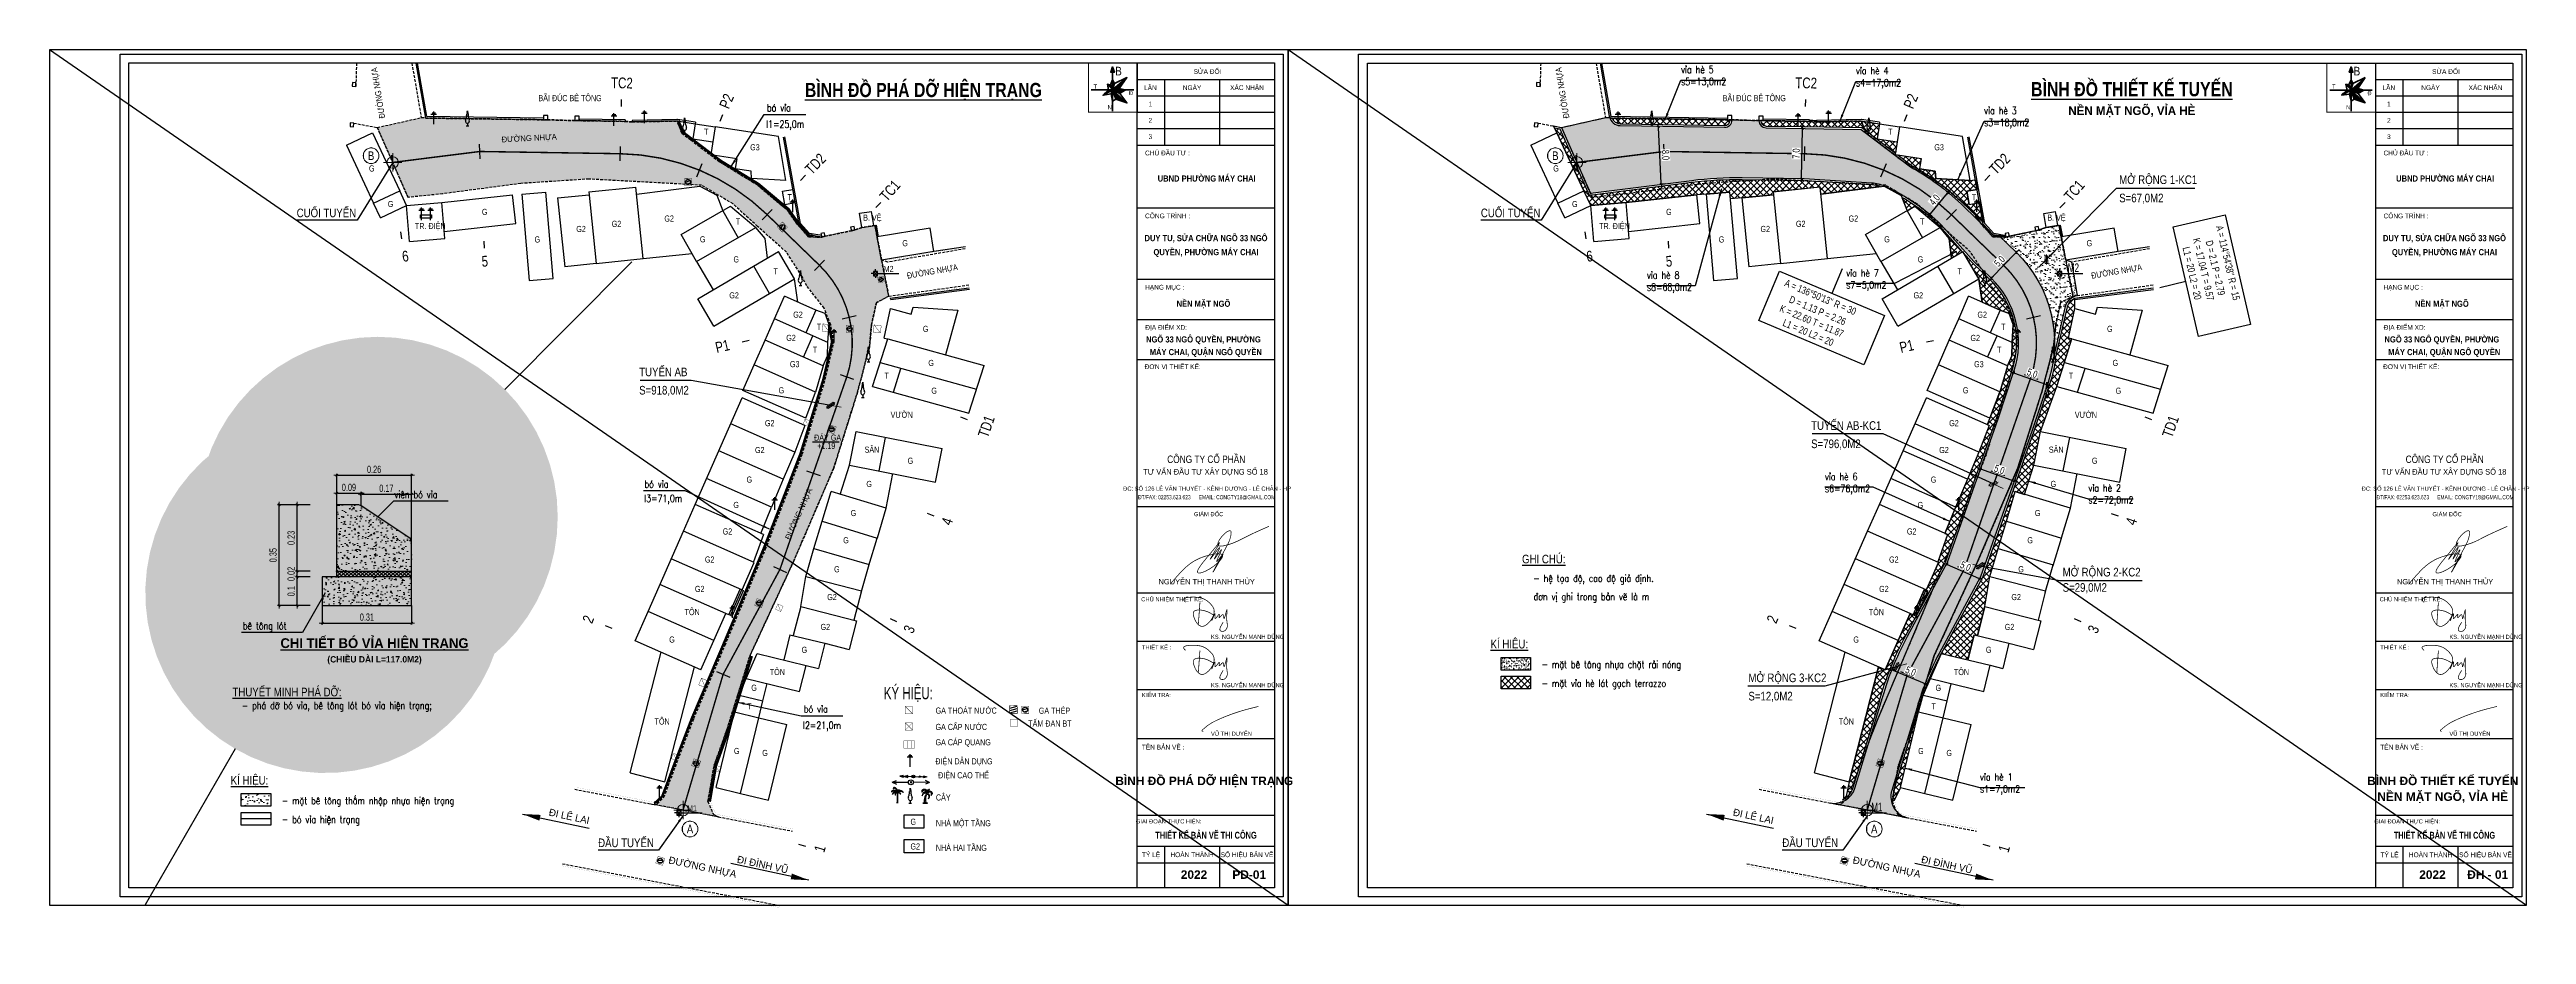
# Model space of a CAD drawing. Header units: millimetres. Extents: x 599607 to 1199256, y 2309327 to 4618784.
# Drawn here: x 1198739.4 to 1199083.6, y 4618517.6 to 4618640.5 of the extents above; entities that cross this region are included whole.
import ezdxf
from ezdxf.enums import TextEntityAlignment as Align

# ---------------------------------------------------------------- set-up
doc = ezdxf.new("R2010")
doc.units = ezdxf.units.MM
doc.set_wipeout_variables(frame=1)
doc.header["$PDMODE"] = 3
doc.header["$PDSIZE"] = -0.7
for name, pattern in [('DASHDOT', [1, 0.5, -0.25, 0, -0.25]), ('DASHED', [19.05, 12.7, -6.35]), ('HIDDEN', [0.375, 0.25, -0.125])]:
    doc.linetypes.add(name, pattern=pattern)
for name, color, linetype in [('BT7-THAY', 7, 'Continuous'), ('CAY', 3, 'Continuous'), ('cd', 7, 'Continuous'), ('chu', 6, 'Continuous'), ('coc', 1, 'Continuous'), ('Coc tren tuyen', 3, 'Continuous'), ('ENTTNTHIETKE1', 2, 'Continuous'), ('GA', 7, 'Continuous'), ('GHICHU', 7, 'Continuous'), ('KHUNGTEN', 5, 'Continuous'), ('KYHIEU', 7, 'Continuous'), ('NOI', 2, 'Continuous'), ('T.bao', 6, 'Continuous'), ('thep', 2, 'Continuous'), ('Tuyen', 7, 'Continuous'), ('TXT', 5, 'Continuous')]:
    doc.layers.add(name, color=color, linetype=linetype)
for name, color, linetype, lineweight in [('ISO', 153, 'Continuous', 13), ('Khung', 1, 'Continuous', 35), ('Khungbo', 32, 'Continuous', 25), ('LC Dim', 8, 'Continuous', 18), ('LC Hatch', 252, 'Continuous', 9), ('LC ISO', 160, 'Continuous', 13), ('LC Khac', 4, 'Continuous', 9), ('LC MANH DUT', 35, 'HIDDEN', 5), ('LC Net dam 1', 30, 'Continuous', 30), ('LC Net manh', 239, 'Continuous', 5), ('LC Net thay', 7, 'Continuous', 25), ('LC Net truc', 79, 'DASHDOT', 13), ('LC Text1', 3, 'Continuous', 20), ('LC Text2', 7, 'Continuous', 25), ('TK tên cọc', 6, 'Continuous', 18)]:
    doc.layers.add(name, color=color, linetype=linetype, lineweight=lineweight)
doc.layers.add('KCS_Plotter', color=11, linetype='Continuous', plot=False)
doc.styles.add('General text 2', font='arial.ttf')
doc.styles.add('HOATBIF', font='hoatbif.shx', dxfattribs={"width": 0.7})
doc.styles.add('LC 1', font='')
doc.styles.add('LC 3', font='vnsimli.shx', dxfattribs={"width": 0.75})
doc.styles.add('LC3', font='', dxfattribs={"width": 0.8})
doc.styles.get("Standard").update_dxf_attribs({"font": 'RomanS'})
doc.styles.add('style1', font='')
doc.styles.add('T2', font='', dxfattribs={"width": 0.8})
doc.styles.add('Ten duong', font='', dxfattribs={"width": 0.85})
doc.styles.add('THANG2', font='')
doc.styles.add('VnAvantH-B', font='')
doc.styles.get('LC 1').set_extended_font_data('.VnAvantH', bold=True)
doc.styles.get('LC3').set_extended_font_data('.VnArialH', bold=True)
doc.styles.get('style1').set_extended_font_data('.VnAvantH')
doc.styles.get('T2').set_extended_font_data('.VnArialH')
doc.styles.get('Ten duong').set_extended_font_data('.VnBlackH')
doc.styles.get('THANG2').set_extended_font_data('.VnHelvetInsH', bold=True)
doc.styles.get('VnAvantH-B').set_extended_font_data('.VnAvantH', bold=True)
doc.dimstyles.new('1-100(1-25)', dxfattribs={"dimscale": 25, "dimtxt": 2.5, "dimasz": 0.35, "dimexe": 0.5, "dimexo": 0, "dimgap": 0.8, "dimtad": 1, "dimdec": 0, "dimzin": 0, "dimdsep": 46, "dimtxsty": 'HOATBIF', "dimblk1": 'DOT', "dimblk2": 'DOT', "dimsah": 1, "dimcen": -1, "dimdle": 1, "dimclrd": 256, "dimclre": 256, "dimclrt": 4, "dimadec": 3, "dimazin": 2, "dimtfac": 0.333333, "dimtdec": 0, "dimtix": 1, "dimtmove": 2, "dimatfit": 3, "dimldrblk": 'DOT', "dimfxl": 1, "dimtvp": 0.833333, "dimtolj": 1, "dimtzin": 0, "dimarcsym": 0})
doc.dimstyles.new('ISO-25', dxfattribs={"dimtxt": 2.5, "dimasz": 2.5, "dimexe": 1.25, "dimexo": 0.625, "dimtad": 1, "dimtxsty": 'Standard', "dimcen": 2.5, "dimadec": 0, "dimazin": 2, "dimtfac": 0, "dimtdec": 0, "dimtofl": 0, "dimtmove": 0, "dimatfit": 0, "dimfxl": 1, "dimtzin": 0, "dimarcsym": 0})
pattern_1 = [(45, (1198807.0809552, 4618579.6919348), (-0.00212132533, 0.00212132533), [])]
pattern_2 = [(46.5794, (1198779.2751, 4618568.0575), (1.80909, -0.267806), [0.1905, -2.0955]), (351.5794, (1198779.2751, 4618568.0575), (-0.237813, 1.928193), [0.1524, -1.676406]), (97.0309, (1198779.4259, 4618568.0352), (1.571278, 1.660386), [0.1619, -1.780902]), (42.7636, (1198779.3054, 4618568.5646), (2.680877, -0.58141), [0.28575, -3.14325]), (93.215, (1198779.5288, 4618568.5161), (2.51744, 2.32821), [0.24285, -2.671356]), (347.7636, (1198779.3054, 4618568.5646), (2.51744, 2.32821), [0.2286, -2.5146]), (17.5794, (1198779.5514, 4618568.4227), (1.452427, -1.11129), [0.1905, -2.0955]), (322.5794, (1198779.5514, 4618568.4227), (0.726814, 1.801724), [0.1524, -1.6764]), (68.0309, (1198779.6724, 4618568.33), (2.17924, 0.690434), [0.1619, -1.7809]), (34.07945, (1198779.2751, 4618568.0575), (0.0812803, 0.8422012), [0, -1.65608, 0, -1.7018, 0, -1.68275]), (4.0794, (1198779.2751, 4618568.0575), (0.7267784, 0.960153), [0, -0.97028, 0, -1.61798, 0, -0.64135]), (324.07945, (1198778.7097, 4618568.0913), (1.3500724, -0.138085), [0, -0.635, 0, -1.9812, 0, -2.6289]), (314.0794, (1198778.4562, 4618568.1065), (1.493823, 0.165431), [0, -0.8255, 0, -1.31572, 0, -1.8669])]
pattern_3 = [(45, (1198979.1726228, 4618579.689581), (-0.00212132533, 0.00212132533), [])]
pattern_4 = [(37.5, (599389.6376, 2309284.02925), (-0.03200062592, 0.97882647466), [0, -0.77216, 0, -0.8636, 0, -0.8255]), (7.5, (599389.6376, 2309284.0293), (0.8990465663, 1.43365020114), [0, -0.41656, 0, -0.69596, 0, -0.2667]), (327.5, (599389.0127, 2309284.02925), (1.58198474048, 0.00287436936), [0, -0.254, 0, -0.9144, 0, -1.1938]), (317.5, (599389.0127, 2309284.0293), (1.52711290494, 0.4458586465), [0, -0.127, 0, -0.59944, 0, -0.6858])]
pattern_5 = [(45, (599389.63756, 2309284.02925), (-0.44901280605, 0.44901280605), []), (135, (599389.63756, 2309284.02925), (-0.44901280605, -0.44901280605), [])]
pattern_6 = [(0, (599389.63756, 2309284.02925), (0.15875, 0.15875), [0.15875, -0.15875]), (90, (599389.79631, 2309284.02925), (-0.15875, 0.15875), [0.15875, -0.15875])]

msp = doc.modelspace()

# ---------------------------------------------------------------- texts
at = {"layer": 'chu', "color": 6, "style": 'style1', "width": 0.7}
for rotation, p in [(99.2429, (1198786.026, 4618630.981, -2.744)), (9.90493, (1198858.605, 4618608.636, -0.141))]:
    msp.add_text('®\xadêng nhùa', height=0.85, rotation=rotation, dxfattribs=at).set_placement(p)
for s, height, p in [('b·i ®óc bª t«ng', 0.85, (1198807.314, 4618633.296, -2.744)), ('t', 0.85, (1198830.32, 4618628.651, -2.744)), ('g', 0.85, (1198783.767, 4618623.528, -2.744)), ('g3', 0.85, (1198836.73, 4618626.473, -2.744)), ('g', 0.85, (1198786.391, 4618618.596, -2.744)), ('g', 0.85, (1198799.457, 4618617.499, -2.744)), ('g2', 0.85, (1198824.815, 4618616.575, -2.744)), ('t', 0.85, (1198841.925, 4618619.535, -2.744)), ('b. vÖ', 0.85, (1198852.44, 4618616.707, -2.744)), ('tr. ®iÖn', 0.85, (1198790.152, 4618615.533, -2.744)), ('g', 0.85, (1198806.771, 4618613.674, -2.744)), ('g2', 0.85, (1198812.569, 4618615.127, -2.744)), ('g2', 0.85, (1198817.501, 4618615.84, -2.744)), ('g', 0.85, (1198829.753, 4618613.693, -2.744)), ('t', 0.85, (1198834.732, 4618616.171, -2.744)), ('g', 0.85, (1198857.882, 4618613.155, -2.744)), ('g', 0.85, (1198834.413, 4618610.905, -2.744)), ('t', 0.85, (1198839.957, 4618609.243, -2.744)), ('g2', 0.85, (1198833.838, 4618605.911, -2.744)), ('g2', 0.85, (1198842.712, 4618603.232, -2.744)), ('g2', 0.85, (1198841.749, 4618600.003, -2.744)), ('t', 0.85, (1198846.012, 4618601.536, -2.744)), ('g', 0.85, (1198860.731, 4618601.257, -2.744)), ('g3', 0.85, (1198842.256, 4618596.363, -2.744)), ('t', 0.85, (1198845.44, 4618598.367, -2.744)), ('g', 0.85, (1198861.493, 4618596.528, -2.744)), ('g', 0.85, (1198840.685, 4618592.724, -2.744)), ('t', 0.85, (1198855.417, 4618594.773, -2.744)), ('g', 0.85, (1198861.914, 4618592.674, -2.744)), ('v\xadên', 0.85, (1198856.253, 4618589.326, -2.744)), ('g2', 0.85, (1198838.787, 4618588.167, -2.744)), ('®¸y ga', 0.85, (1198845.619, 4618586.16, -2.744)), ('g2', 0.85, (1198837.411, 4618584.436, -2.744)), ('+1.19', 0.85, (1198846.045, 4618585.01, -2.744)), ('s©n', 0.85, (1198852.635, 4618584.487, -2.744)), ('g', 0.85, (1198858.619, 4618582.948, -2.744)), ('g', 0.85, (1198836.23, 4618580.331, -2.744)), ('g', 0.85, (1198852.884, 4618579.729, -2.744)), ('g', 0.85, (1198834.403, 4618576.814, -2.744)), ('g', 0.85, (1198850.7, 4618575.687, -2.744)), ('g2', 0.85, (1198832.917, 4618573.131, -2.744)), ('g', 0.85, (1198849.659, 4618571.914, -2.744)), ('g2', 0.85, (1198830.441, 4618569.235, -2.744)), ('g2', 0.85, (1198829.061, 4618565.15, -2.744)), ('g', 0.85, (1198848.397, 4618567.888, -2.744)), ('t«n', 0.85, (1198827.629, 4618561.933, -2.744)), ('g2', 0.85, (1198847.435, 4618564.022, -2.744)), ('g', 0.85, (1198825.479, 4618558.121, -2.744)), ('g2', 0.85, (1198846.515, 4618559.873, -2.744)), ('g', 0.85, (1198843.887, 4618556.696, -2.744)), ('g', 0.85, (1198836.895, 4618551.424, -2.744)), ('t«n', 0.85, (1198839.459, 4618553.614, -2.744)), ('ký hiÖu:', 1.7, (1198855.308, 4618550.264, 1.056)), ('t', 0.85, (1198836.327, 4618548.862, -2.744)), ('ga tho¸t n\xadíc', 0.85, (1198862.502, 4618548.261, -3.106)), ('ga thÐp', 0.85, (1198876.841, 4618548.243, -3.106)), ('t«n', 0.85, (1198823.456, 4618546.743, -2.744)), ('ga cÊp n\xadíc', 0.85, (1198862.487, 4618545.992, -3.106)), ('tÊm ®an bt', 0.85, (1198875.378, 4618546.462, -3.106)), ('g', 0.85, (1198834.48, 4618542.654, -0.255)), ('g', 0.85, (1198838.409, 4618542.378, -2.744)), ('®iÖn d©n dông', 0.85, (1198862.465, 4618541.216, -3.106)), ('ga c¸p quang', 0.85, (1198862.487, 4618543.861, -3.106)), ('§IÖN CAO THÕ', 0.85, (1198862.852, 4618539.284, -3.106)), ('c©y', 0.85, (1198862.544, 4618536.197, -3.106)), ('g', 0.85, (1198859.009, 4618532.821, -3.106)), ('nhµ mét tÇng', 0.85, (1198862.544, 4618532.628, -3.106)), ('g2', 0.85, (1198859.009, 4618529.393, -3.106)), ('nhµ hai tÇng', 0.85, (1198862.544, 4618529.2, -3.106))]:
    msp.add_text(s, height=height, dxfattribs=at).set_placement(p)
at = {"layer": 'chu', "color": 6, "style": 'style1'}
for s, height, rotation, p in [('®\xadêng nhùa', 0.8, 2.93232, (1198802.214, 4618627.573, -2.744)), ('®\xadêng nhùa', 0.8, 65.88648, (1198842.269, 4618572.333, -2.744)), ('®i lª lai', 1, 347.85497, (1198808.691, 4618534.122, -2.744)), ('®\xadêng nhùa', 1, 347.85497, (1198825.325, 4618527.479, -2.744)), ('®i ®×nh vò', 1, 347.85497, (1198834.841, 4618527.575, -2.744))]:
    msp.add_text(s, height=height, rotation=rotation, dxfattribs=at).set_placement(p)
at = {"layer": 'coc', "color": 1, "style": 'style1', "width": 0.7}
for s, p in [('M2', (1198855.278, 4618609.576, -0.352)), ('m1', (1198827.969, 4618534.69, 0.001))]:
    msp.add_text(s, height=0.85, dxfattribs=at).set_placement(p)
at = {"layer": 'GHICHU', "color": 0, "style": 'THANG2'}
for s, height, p in [('b×nh ®å ph¸ dì hiÖn tr¹ng', 1.18245, (1198899.838, 4618538.335, -2.744)), ('b×nh ®å thiÕt kÕ tuyÕn', 1.18245, (1199071.93, 4618538.332, -2.744)), ('nÒn mÆt ngâ, vØa hÌ', 1.18245, (1199071.93, 4618536.147, -2.744)), ('2022', 1.1825, (1198898.41, 4618525.322, -2.744)), ('pd-01', 1.1825, (1198906.081, 4618525.322, -2.744)), ('2022', 1.1825, (1199070.501, 4618525.32, -2.744)), ('®h - 01', 1.1825, (1199078.173, 4618525.319, -2.744))]:
    msp.add_text(s, height=height, rotation=359.99922, dxfattribs=at).set_placement(p, align=Align.CENTER)
at = {"layer": 'Khung', "color": 0, "style": 'Ten duong', "width": 0.85}
for s, height, p in [('B', 1.2, (1198887.465, 4618636.867, -2.744)), ('B', 1.2, (1199059.556, 4618636.865, -2.744)), ('t', 0.584, (1198884.457, 4618635.043, -2.744)), ('®', 0.584, (1198889.366, 4618634.131, -2.744)), ('t', 0.584, (1199056.549, 4618635.041, -2.744)), ('®', 0.584, (1199061.458, 4618634.128, -2.744)), ('n', 0.584, (1198886.416, 4618632.158, -2.744)), ('n', 0.584, (1199058.508, 4618632.155, -2.744))]:
    msp.add_text(s, height=height, dxfattribs=at).set_placement(p)
at = {"layer": 'LC Text1', "color": 3, "style": 'LC 3', "width": 0.8}
for s, height, p in [('bã vØa', 0.9999, (1198839.072, 4618631.875, -2.744)), ('l1=25,0m', 0.9999, (1198838.956, 4618629.609, -2.744)), ('bã vØa', 0.9999, (1198822.056, 4618579.629, -2.744)), ('l3=71,0m', 0.9999, (1198822.014, 4618577.642, -2.744)), ('- hÖ täa ®é, cao ®é gi¶ ®Þnh.', 1.00003, (1198945.558, 4618566.54)), ('®¬n vÞ ghi trong b¶n vÏ lµ m', 1.00003, (1198945.598, 4618564.015)), ('- mÆt bª t«ng nhùa chÆt r¶i nãng', 0.99999, (1198946.71, 4618554.593, -2.744)), ('- mÆt vØa hÌ l¸t g¹ch terrazzo', 0.99999, (1198946.71, 4618551.98, -2.744)), ('bã vØa', 0.9999, (1198844.192, 4618548.411, -2.744)), ('l2=21,0m', 0.9999, (1198844.076, 4618546.146, -2.744)), ('- mÆt bª t«ng thÊm nhËp nhùa hiÖn tr¹ng', 0.99999, (1198771.646, 4618535.678, -2.744)), ('- bã vØa hiÖn tr¹ng', 0.99999, (1198771.646, 4618533.065, -2.744))]:
    msp.add_text(s, height=height, rotation=359.99922, dxfattribs=at).set_placement(p)
for s, p in [('viªn bã vØa', (1198787.31, 4618578.185, -2.744)), ('bª t«ng lãt', (1198766.244, 4618559.955, -2.744))]:
    msp.add_text(s, height=1, dxfattribs=at).set_placement(p)
at = {"layer": 'LC Text1', "color": 3, "attachment_point": 1, "rotation": 359.99922, "style": 'LC 3'}
for s, insert, char_height, width in [('{\\W0.8;vØa hÌ 5\\Ps5=13,0m2}', (1198966.089, 4618638.189, -2.744), 0.99999, 6.92283), ('{\\W0.8;vØa hÌ 4\\Ps4=17,0m2}', (1198990.389, 4618638.022, -2.744), 0.99999, 6.92283), ('{\\W0.8;vØa hÌ 3\\Ps3=18,0m2}', (1199008.202, 4618632.496, -2.744), 0.99999, 6.92283), ('{\\W0.8;vØa hÌ 8\\Ps8=68,0m2}', (1198961.343, 4618609.643, -2.744), 0.99999, 6.92283), ('{\\W0.8;vØa hÌ 7\\Ps7=5,0m2}', (1198989.043, 4618609.948, -2.744), 0.99999, 6.92283), ('{\\W0.8;vØa hÌ 6\\Ps6=76,0m2}', (1198986.079, 4618581.68, -2.744), 0.99999, 6.92283), ('{\\W0.8;vØa hÌ 2\\Ps2=72,0m2}', (1199022.692, 4618580.084, -2.744), 0.99999, 6.92283), ('{\\W0.8;- ph¸ dì bã vØa, bª t«ng lãt bã vØa hiÖn tr¹ng;}', (1198766.094, 4618549.889, -2.744), 1.00003, 36.83202), ('{\\W0.8;vØa hÌ 1\\Ps1=7,0m2}', (1199007.63, 4618539.964, -2.744), 0.99999, 6.92283)]:
    msp.add_mtext(s, dxfattribs=dict(at, insert=insert, char_height=char_height, width=width))
at = {"layer": 'LC Text2', "style": 'T2', "width": 0.8}
for s, height, p in [('më réng 1-kc1', 1.20004, (1199026.973, 4618621.791, -2.744)), ('cuèi tuyÕn', 1.1999, (1198773.718, 4618617.181, -2.744)), ('s=67,0m2', 1.2, (1199026.973, 4618619.252, -2.744)), ('TUYÕN AB', 1.2, (1198821.313, 4618595.105, -2.744)), ('s=918,0m2', 1.2, (1198821.313, 4618592.566, -2.744)), ('TUYÕN AB-kc1', 1.20004, (1198984.166, 4618587.664, -2.744)), ('s=796,0m2', 1.2, (1198984.166, 4618585.125, -2.744)), ('%%Ughi chó:', 1.20004, (1198943.993, 4618569.124)), ('s=29,0m2', 1.2, (1199019.111, 4618565.177, -2.744)), ('më réng 2-kc2', 1.20004, (1199019.111, 4618567.307, -2.744)), ('%%UkÝ hiÖu:', 1.19999, (1198939.616, 4618557.314, -2.744)), ('%%UthuyÕt minh ph¸ dì:', 1.20004, (1198764.794, 4618550.656, -2.744)), ('më réng 3-kc2', 1.20004, (1198975.448, 4618552.631, -2.744)), ('s=12,0m2', 1.2, (1198975.448, 4618550.092, -2.744)), ('%%UkÝ hiÖu:', 1.19999, (1198764.552, 4618538.399, -2.744)), ('®Çu tuyÕn', 1.1999, (1198815.608, 4618529.726, -2.744))]:
    msp.add_text(s, height=height, rotation=359.99922, dxfattribs=at).set_placement(p)
at = {"layer": 'Tuyen', "lineweight": 25, "char_height": 1, "attachment_point": 1}
for s, insert, width, rotation in [('\\Fviet buddy.shx;\\W0.8000000000;\\T1.0000000000;\\o\\lK = 17.04 T = 9.57', (1199038.169, 4618614.383, -2.744), 11.69524, 283.08937), ('\\Fviet buddy.shx;\\W0.8000000000;\\T1.0000000000;\\o\\lD = 2.1 P = 2.79', (1199039.956, 4618614.056, -2.744), 10.28571, 283.08937), ("\\Fviet buddy.shx;\\W0.8000000000;\\T1.0000000000;\\o\\lA = 114°54'38'' R = 15", (1199041.381, 4618616.128, -2.744), 13.6381, 283.08937), ('\\Fviet buddy.shx;\\W0.8000000000;\\T1.0000000000;\\o\\lL1 = 20 L2 = 20', (1199036.74, 4618613.171, -2.744), 9.98095, 283.08937), ("\\Fviet buddy.shx;\\W0.8000000000;\\T1.0000000000;\\o\\lA = 136°50'13'' R = 30", (1198980.758, 4618608.598, -5.424), 13.79048, 337.21562), ('\\Fviet buddy.shx;\\W0.8000000000;\\T1.0000000000;\\o\\lK = 22.60 T = 11.87', (1198980.078, 4618605.062, -5.424), 12.30476, 337.21562), ('\\Fviet buddy.shx;\\W0.8000000000;\\T1.0000000000;\\o\\lD = 1.13 P = 2.26', (1198981.391, 4618606.318, -5.424), 10.89524, 337.21562), ('\\Fviet buddy.shx;\\W0.8000000000;\\T1.0000000000;\\o\\lL1 = 20 L2 = 20', (1198980.504, 4618603.075, -5.424), 9.98095, 337.21562)]:
    msp.add_mtext(s, dxfattribs=dict(at, insert=insert, width=width, rotation=rotation))

# ---------------------------------------------------------------- blocks, each defined once
blk = doc.blocks.new('cay')
at = {"layer": 'CAY', "color": 3, "extrusion": (-0.000518657, 0.000768986, 1)}
for p, q in [((-0.2, 0, 0), (0.2, 0, 0)), ((-0.02, 0.76, 0), (-0.02, 0, 0)), ((-0.38, -0.01, 0), (0.36, -0.01, 0))]:
    blk.add_line(p, q, dxfattribs=at)
blk.add_lwpolyline([(-0.06, 3.91), (-0.02, 4.2), (0.02, 3.91, 0.060426), (0.05, 3.76, -0.106971), (0.13, 3.29, 0.106991), (0.2, 2.82)], format="xyb", dxfattribs=at)
for centre, radius, start, end in [((-0.04, 1.39), 0.539, 154.14949, 205.88168), ((-1.53, 2.12), 1.12, 334.14949, 355.35531), ((0.91, 1.85), 1.59, 205.88168, 218.19195), ((2.45, 1.79), 2.88, 159.04928, 175.35531), ((-0.1, 1.06), 0.312, 218.19195, 284.99314), ((-1.29, 3.22), 1.12, 339.04928, 3.47679), ((0.96, 3.36), 1.12, 159.05378, 183.47679), ((-0.67, 3.98), 0.619, 339.05378, 352.88549), ((0.06, 1.06), 0.312, 255.03803, 321.83922), ((-2.49, 1.79), 2.88, 4.67586, 20.98188), ((-0.94, 1.85), 1.59, 321.83922, 334.14949), ((1.5, 2.12), 1.12, 184.67586, 205.88168), ((0, 1.39), 0.539, 334.14949, 25.88168)]:
    blk.add_arc(centre, radius, start, end, dxfattribs=at)
blk = doc.blocks.new('cdien')
at = {"layer": 'cd', "extrusion": (-0.000518657, 0.000768986, 1)}
for p, q in [((-0.8, 2.78, 0), (0.76, 2.78, 0)), ((-0.46, 3.14, 0), (0.49, 3.14, 0)), ((0, 0), (0, 3.5, 0))]:
    blk.add_line(p, q, dxfattribs=at)
blk = doc.blocks.new('*X1')
at = {"color": 0}
for p, q in [((183.3, -101.2), (183.4, -101.1)), ((183.3, -101.3), (183.4, -101.3)), ((183.3, -106.4), (183.4, -106.4)), ((183.4, -101.5), (183.4, -101.4)), ((183.4, -101.6), (183.4, -101.5)), ((183.4, -101.7), (183.4, -101.7)), ((183.4, -101.9), (183.4, -101.8)), ((183.4, -102), (183.4, -102)), ((183.4, -102.2), (183.4, -102.1)), ((183.4, -102.3), (183.4, -102.2)), ((183.4, -102.4), (183.4, -102.4)), ((183.4, -102.6), (183.4, -102.5)), ((183.4, -102.7), (183.4, -102.6)), ((183.4, -102.9), (183.4, -102.8)), ((183.4, -103), (183.4, -102.9)), ((183.4, -103.1), (183.4, -103.1)), ((183.4, -103.3), (183.4, -103.2)), ((183.4, -103.4), (183.5, -103.4)), ((183.4, -103.6), (183.5, -103.5)), ((183.4, -103.7), (183.5, -103.6)), ((183.4, -103.8), (183.4, -103.8)), ((183.4, -104), (183.4, -103.9)), ((183.4, -104.1), (183.5, -104.1)), ((183.4, -104.3), (183.5, -104.2)), ((183.4, -104.4), (183.5, -104.3)), ((183.4, -104.5), (183.5, -104.5)), ((183.4, -104.7), (183.5, -104.6)), ((183.4, -104.8), (183.4, -104.8)), ((183.4, -105), (183.5, -104.9)), ((183.4, -105.1), (183.5, -105)), ((183.4, -105.3), (183.5, -105.2)), ((183.4, -105.4), (183.4, -105.3)), ((183.4, -105.6), (183.4, -105.5)), ((183.4, -105.7), (183.5, -105.6)), ((183.4, -105.8), (183.5, -105.8)), ((183.4, -106), (183.4, -105.9)), ((183.4, -106.1), (183.4, -106.1)), ((183.4, -106.3), (183.4, -106.2)), ((183.4, -106.6), (183.4, -106.5)), ((183.4, -106.7), (183.4, -106.6)), ((183.4, -106.8), (183.5, -106.7)), ((183.4, -106.9), (183.5, -106.8)), ((183.4, -107), (183.5, -107)), ((183.4, -107.3), (183.5, -107.3)), ((183.4, -107.5), (183.5, -107.4)), ((183.4, -107.7), (183.5, -107.6)), ((183.4, -107.8), (183.4, -107.7)), ((183.4, -107.9), (183.5, -107.8)), ((183.4, -108.1), (183.5, -108)), ((183.4, -108.2), (183.5, -108.1)), ((183.4, -108.3), (183.5, -108.3)), ((183.4, -108.5), (183.5, -108.4)), ((183.4, -108.7), (183.4, -108.6)), ((183.4, -108.8), (183.4, -108.7)), ((183.4, -108.9), (183.4, -108.9)), ((183.4, -109.1), (183.5, -109)), ((183.4, -109.2), (183.5, -109.1)), ((183.4, -109.3), (183.5, -109.3)), ((183.4, -109.5), (183.5, -109.4)), ((183.4, -109.6), (183.5, -109.5)), ((183.4, -109.8), (183.5, -109.7)), ((183.4, -109.9), (183.4, -109.9)), ((183.4, -110.1), (183.4, -110)), ((183.4, -110.2), (183.5, -110.1)), ((183.5, -107.2), (183.5, -107.1)), ((183.5, -110.3), (183.5, -110.2))]:
    blk.add_line(p, q, dxfattribs=at)
blk = doc.blocks.new('PAL1')
at = {"color": 3}
for p, q in [((-3.8, 14.2), (-4.4, 12.6)), ((-3.8, 14.2), (-4.4, 12.6)), ((0.7, 12), (2.2, 11.7)), ((0.7, 11.9), (2.2, 11.7))]:
    blk.add_line(p, q, dxfattribs=at)
at = {"color": 0}
for p, q in [((-2.3, 8), (-2.6, 8)), ((-2.3, 7.9), (-2.6, 7.9)), ((-2.4, 7.8), (-2.6, 7.8)), ((-2.4, 7.7), (-2.6, 7.7)), ((-2.4, 7.6), (-2.6, 7.6)), ((-2.4, 7.5), (-2.6, 7.5)), ((-2.1, 8.5), (-2.5, 8.5)), ((-2.2, 8.4), (-2.5, 8.4)), ((-2.2, 8.3), (-2.5, 8.3)), ((-2.3, 8.2), (-2.5, 8.2)), ((-2.3, 8.1), (-2.5, 8.1)), ((-2.4, 7.4), (-2.5, 7.4)), ((-2.4, 7.3), (-2.5, 7.3)), ((-2.4, 7.2), (-2.5, 7.2)), ((-2.3, 7.1), (-2.5, 7.1)), ((-2, 8.7), (-2.4, 8.7)), ((-2.1, 8.6), (-2.4, 8.6)), ((-2.2, 7.5), (-2.4, 7.7)), ((-2.2, 7.3), (-2.4, 7.6)), ((-2.3, 7.2), (-2.4, 7.4)), ((-1.9, 8.9), (-2.3, 8.9)), ((-2, 8.8), (-2.3, 8.8)), ((-2.1, 7.8), (-2.3, 8.1)), ((-2.1, 7.7), (-2.3, 8)), ((-2.2, 7.6), (-2.3, 7.9)), ((-1.8, 9), (-2.2, 9)), ((-1.9, 8.1), (-2.2, 8.5)), ((-2, 8), (-2.2, 8.4)), ((-2, 7.9), (-2.2, 8.3)), ((-1.6, 9.2), (-2.1, 9.2)), ((-1.7, 9.1), (-2.1, 9.1)), ((-1.8, 8.3), (-2.1, 8.7)), ((-1.9, 8.2), (-2.1, 8.6)), ((-1.5, 9.3), (-2, 9.3)), ((-1.7, 8.3), (-2, 8.8)), ((-1.4, 9.4), (-1.9, 9.4)), ((-1.6, 8.5), (-1.9, 8.9)), ((-1.7, 8.4), (-1.9, 8.9)), ((-1.5, 8.5), (-1.8, 9)), ((-1.2, 9.5), (-1.7, 9.5)), ((-1.4, 8.6), (-1.7, 9.1)), ((-1.4, 8.6), (-1.6, 9.2)), ((-1, 9.6), (-1.5, 9.6)), ((-0.7, 9.7), (-1.3, 9.7)), ((-0.1, 9.3), (0.4, 9.6)), ((0.3, 9.4), (0.7, 9.7)), ((0.5, 9.4), (0.9, 9.7)), ((0.7, 9.4), (1.1, 9.7)), ((0.8, 9.4), (1.2, 9.7)), ((1, 9.4), (1.4, 9.6)), ((1.1, 8.8), (1, 9.4)), ((1.1, 9.4), (1.5, 9.6)), ((1.1, 8.8), (1.1, 9.4)), ((1.2, 8.8), (1.2, 9.3)), ((1.3, 9.3), (1.6, 9.5)), ((1.3, 8.8), (1.3, 9.3)), ((1.4, 9.3), (1.7, 9.5)), ((1.4, 8.8), (1.4, 9.3)), ((1.5, 9.3), (1.8, 9.4)), ((1.5, 8.7), (1.5, 9.2)), ((1.6, 9.2), (1.9, 9.4)), ((1.6, 8.7), (1.6, 9.2)), ((1.7, 9.1), (2, 9.3)), ((1.7, 8.7), (1.7, 9.1)), ((1.8, 9.1), (2.1, 9.2)), ((1.8, 8.6), (1.8, 9.1)), ((1.9, 9), (2.1, 9.2)), ((1.9, 8.6), (1.9, 9)), ((2, 9), (2.2, 9.1)), ((2, 8.6), (2, 8.9)), ((2.1, 8.9), (2.3, 9)), ((2.1, 8.8), (2.4, 9)), ((2.1, 8.5), (2.1, 8.9)), ((2.5, 8.9), (2.2, 8.8)), ((2.2, 8.4), (2.2, 8.8)), ((2.6, 8.8), (2.3, 8.7)), ((2.3, 8.4), (2.3, 8.7)), ((2.4, 8.3), (2.4, 8.6)), ((2.4, 8.5), (2.6, 8.5)), ((2.5, 8.5), (2.7, 8.5)), ((2.5, 8.2), (2.5, 8.4)), ((2.5, 8.4), (2.7, 8.4)), ((2.6, 8.1), (2.6, 8.3)), ((2.6, 8.3), (2.7, 8.3)), ((2.6, 8.2), (2.8, 8.1))]:
    blk.add_line(p, q, dxfattribs=at)
for p, q in [((-2.2, 7.5), (-2.4, 7.8)), ((-2.2, 7.3), (-2.4, 7.7)), ((-2.3, 7.2), (-2.4, 7.5)), ((-2.3, 7), (-2.4, 7.3)), ((-2.2, 7.6), (-2.3, 8)), ((-1.8, 9.6), (-0.8, 9.7)), ((-1.5, 9.3), (-1.3, 8.7)), ((-1.4, 9.4), (-1.2, 8.7)), ((-1.2, 9.5), (-1, 8.8)), ((-1.1, 0), (0.1, 0)), ((-1.1, 0), (0.1, 0)), ((-1, 9.6), (-0.9, 8.8)), ((-1, 0), (0.3, 0)), ((-1, 0), (0.3, 0)), ((-0.8, 0.1), (-0.9, 0)), ((-0.8, 0.1), (-0.9, 0)), ((-0.9, 0), (-0.8, 0.1)), ((-0.9, 0), (-0.2, 0)), ((-0.8, 9.7), (-0.7, 8.9)), ((-0.7, 0.1), (-0.8, 0.1)), ((-0.7, 0.1), (-0.8, 0.1)), ((-0.8, 0.1), (-0.7, 0.1)), ((-0.7, 9.7), (-0.7, 9.8)), ((-0.7, 9.7), (-0.6, 8.9)), ((-0.7, 9.4), (-0.7, 9.5)), ((-0.7, 9.4), (-0.7, 9.2)), ((-0.7, 9.2), (-0.7, 9.4)), ((-0.7, 0.6), (-0.6, 0.5)), ((-0.7, 0.6), (-0.6, 0.5)), ((-0.6, 0.5), (-0.7, 0.6)), ((-0.6, 0.3), (-0.7, 0.2)), ((-0.6, 0.3), (-0.7, 0.2)), ((-0.7, 0.2), (-0.6, 0.3)), ((-0.7, 0.2), (-0.7, 0.1)), ((-0.7, 0.2), (-0.7, 0.2)), ((-0.7, 0.2), (-0.7, 0.1)), ((-0.7, 0.2), (-0.7, 0.2)), ((-0.7, 0.2), (-0.7, 0.2)), ((-0.7, 0.1), (-0.7, 0.2)), ((-0.6, 9.7), (-0.5, 8.8)), ((-0.6, 9.5), (-0.6, 9.7)), ((-0.6, 9.4), (-0.6, 9.2)), ((-0.6, 9.3), (-0.6, 9.2)), ((-0.6, 9.2), (-0.6, 9.1)), ((-0.6, 9.2), (-0.6, 9.1)), ((-0.6, 9.1), (-0.6, 9.2)), ((-0.6, 9.1), (-0.6, 9)), ((-0.6, 9.1), (-0.6, 9)), ((-0.6, 9), (-0.6, 9.1)), ((-0.6, 9), (-0.6, 8.9)), ((-0.6, 9), (-0.6, 8.9)), ((-0.6, 8.9), (-0.6, 9)), ((-0.6, 0.5), (-0.6, 0.4)), ((-0.6, 0.5), (-0.6, 0.4)), ((-0.6, 0.4), (-0.6, 0.5)), ((-0.6, 0.4), (-0.6, 0.3)), ((-0.6, 0.4), (-0.6, 0.3)), ((-0.6, 0.3), (-0.6, 0.4)), ((-0.5, 9.1), (-0.5, 9.4)), ((-0.5, 9.1), (-0.5, 9.3)), ((-0.5, 9), (-0.5, 9.1)), ((-0.5, 9), (-0.5, 9.1)), ((-0.5, 8.9), (-0.5, 9)), ((-0.5, 8.9), (-0.5, 9)), ((-0.4, 9.5), (-0.3, 9.4)), ((-0.4, 9.4), (-0.4, 9.5)), ((-0.4, 9.3), (-0.4, 9.4)), ((-0.3, 9.3), (-0.4, 9.3)), ((-0.3, 9.4), (-0.3, 9.3)), ((0.3, 9.4), (0.5, 8.8)), ((0.5, 9.4), (0.7, 8.8)), ((0.6, 9.4), (0.8, 8.8)), ((0.8, 9.4), (1, 8.8)), ((2.7, 8), (2.6, 8.2))]:
    blk.add_line(p, q)
for points in [[(-0.6, 9.2), (-0.6, 9.1), (-0.6, 9), (-0.6, 8.9), (-0.6, 8.7), (-0.6, 8.6), (-0.6, 8.5), (-0.6, 8.5), (-0.6, 8.4), (-0.6, 8.2), (-0.6, 8.1), (-0.6, 7.9), (-0.6, 7.3), (-0.6, 7.2), (-0.6, 7.1), (-0.6, 6.8), (-0.6, 6.5), (-0.7, 6.1), (-0.7, 5.9), (-0.7, 5.8), (-0.7, 5.7), (-0.6, 5.6), (-0.6, 5.5), (-0.7, 5.4), (-0.7, 5.2), (-0.6, 5.1), (-0.6, 5), (-0.6, 4.8), (-0.7, 4.7), (-0.6, 4.5), (-0.6, 4.4), (-0.6, 4.3), (-0.6, 4.2), (-0.6, 4.1), (-0.6, 3.9), (-0.6, 3.8), (-0.6, 3.8), (-0.7, 3.5), (-0.7, 3.3), (-0.7, 3.2), (-0.6, 2.9), (-0.6, 2.8), (-0.6, 2.7), (-0.6, 2.6), (-0.7, 2.5), (-0.7, 2.3), (-0.7, 2.2), (-0.7, 2.2), (-0.7, 2), (-0.6, 1.9), (-0.6, 1.8), (-0.6, 1.7), (-0.6, 1.6), (-0.6, 1.5), (-0.7, 1.4), (-0.7, 1.2), (-0.7, 1), (-0.7, 0.9), (-0.7, 0.9), (-0.6, 0.7), (-0.7, 0.6), (-0.6, 0.5), (-0.6, 0.4), (-0.6, 0.3), (-0.7, 0.2), (-0.7, 0.2), (-0.7, 0.1), (-0.8, 0.1), (-0.9, 0)], [(-0.3, 9.3), (-0.4, 9.1), (-0.4, 9), (-0.4, 8.9), (-0.3, 8.7), (-0.3, 8.6), (-0.3, 8.5), (-0.3, 8.5), (-0.3, 8.4), (-0.3, 8.2), (-0.3, 8.1), (-0.3, 7.9), (-0.3, 7.3), (-0.3, 7.2), (-0.3, 7.1), (-0.3, 6.8), (-0.3, 6.5), (-0.3, 6.1), (-0.3, 5.9), (-0.3, 5.8), (-0.3, 5.7), (-0.3, 5.6), (-0.3, 5.5), (-0.3, 5.4), (-0.3, 5.2), (-0.3, 5.1), (-0.3, 5), (-0.3, 4.8), (-0.3, 4.7), (-0.3, 4.5), (-0.3, 4.4), (-0.3, 4.3), (-0.3, 4.2), (-0.3, 4.1), (-0.4, 3.9), (-0.3, 3.8), (-0.4, 3.8), (-0.3, 3.5), (-0.3, 3.3), (-0.2, 3.2), (-0.3, 2.9), (-0.3, 2.8), (-0.3, 2.7), (-0.3, 2.6), (-0.3, 2.5), (-0.3, 2.3), (-0.3, 2.2), (-0.3, 2.2), (-0.3, 2), (-0.3, 1.9), (-0.3, 1.8), (-0.3, 1.7), (-0.3, 1.6), (-0.3, 1.5), (-0.3, 1.4), (-0.3, 1.2), (-0.3, 1), (-0.3, 0.9), (-0.3, 0.9), (-0.3, 0.7), (-0.3, 0.6), (-0.3, 0.5), (-0.3, 0.4), (-0.3, 0.3), (-0.3, 0.2), (-0.3, 0.2), (-0.2, 0.1), (-0.2, 0.1), (-0.1, 0)]]:
    blk.add_lwpolyline(points)
for centre, radius, start, end in [((-5, 10), 0.944, 132.1752, 187.6851), ((-4.9, 10.1), 0.944, 145.8204, 187.6851), ((-4.7, 10.2), 0.944, 141.1803, 187.6851), ((-4.5, 10.4), 0.944, 137.9196, 187.6851), ((-4.2, 10.5), 0.944, 135.5051, 187.6851), ((-4.1, 7.9), 0.944, 152.5965, 194.1119), ((-4, 10.6), 0.944, 134.6731, 187.6851), ((-4, 8.1), 0.944, 152.5965, 196.266), ((-3.9, 8.3), 0.944, 152.5965, 200.3043), ((-3.8, 10.6), 0.944, 132.4643, 187.6851), ((-3.7, 10.6), 0.944, 129.2323, 187.6851), ((-3.8, 8.5), 0.944, 152.5965, 203.1975), ((-3.6, 8.7), 0.944, 152.5965, 208.1065), ((-3.5, 10.7), 0.944, 131.0803, 187.6851), ((-3.4, 8.9), 0.944, 152.5965, 208.1065), ((-3.9, 12.8), 0.426, 174.6361, 197.0492), ((-4, 13), 0.237, 187.8464, 223.1339), ((-3.4, 10.7), 0.944, 130.5918, 187.6851), ((-3.8, 13.2), 0.343, 179.5377, 213.691), ((-3.8, 13.3), 0.414, 200.4238, 224.5176), ((-4.5, 12.9), 0.313, 357.3032, 28.9671), ((-3.2, 10.7), 0.944, 130.9689, 187.6851), ((-3.3, 9), 0.944, 152.5965, 208.1065), ((-3.6, 13.5), 0.468, 184.556, 222.0034), ((-3.4, 13.5), 0.763, 194.8617, 213.4571), ((-4.4, 13.1), 0.339, 5.3167, 41.8891), ((-3.1, 9.1), 0.944, 152.5965, 208.1065), ((-3.6, 13.6), 0.428, 166.6166, 229.8147), ((-3.7, 13.5), 0.345, 171.945, 231.0088), ((-3.1, 10.7), 0.944, 131.271, 187.6851), ((-3, 9.2), 0.944, 152.5965, 208.1065), ((-3.2, 13.9), 0.669, 172.6426, 218.6224), ((-2.8, 14), 1.05, 177.3643, 207.0997), ((-3.4, 13.7), 0.536, 165.8472, 221.3606), ((-3, 10.7), 0.944, 128.8166, 187.6851), ((-2.8, 14), 1.05, 172.6155, 207.0898), ((-2.8, 10.7), 0.944, 128.4608, 187.6851), ((-2.9, 9.3), 0.944, 152.5965, 208.1065), ((-2.7, 13.9), 1.06, 168.4382, 200.4738), ((-0.8, 14.1), 2.88, 178.0379, 188.999), ((-2.7, 9.3), 0.944, 152.5965, 208.1065), ((-5.2, 14.1), 1.59, 346.2333, 1.8176), ((-2.7, 10.7), 0.944, 129.9952, 187.6851), ((-2.6, 9.4), 0.944, 152.5965, 208.1065), ((-4, 14), 0.64, 322.6801, 7.6988), ((-4, 14), 0.573, 332.1595, 15.7739), ((-2.5, 10.7), 0.944, 127.9054, 187.6851), ((11.6, 10.3), 15.3, 165.7857, 167.5249), ((-2.5, 9.5), 0.944, 152.5965, 208.1065), ((-2.4, 10.6), 0.944, 125.2704, 187.6851), ((-2.3, 9.5), 0.944, 152.5965, 208.1065), ((-5, 14), 1.83, 347.1746, 1.5917), ((-2.2, 10.6), 0.944, 125.6709, 187.6851), ((-2.2, 9.6), 0.944, 152.5965, 208.1065), ((-4.9, 13.9), 1.76, 350.5326, 5.6265), ((-4.1, 13.9), 1.19, 343.4609, 5.4236), ((-2.1, 10.6), 0.944, 124.6416, 187.6851), ((-2.1, 9.6), 0.944, 152.5965, 208.1065), ((-4.1, 13.8), 1.24, 338.5264, 7.1832), ((-1.9, 10.5), 0.944, 126.2201, 187.6851), ((-1.9, 9.6), 0.944, 152.5965, 208.1065), ((-5.1, 13.6), 2.35, 356.6456, 8.1343), ((-1.8, 10.5), 0.944, 124.8884, 187.6851), ((-1.8, 9.6), 0.944, 152.5965, 208.1065), ((-3.5, 13.6), 0.938, 347.1308, 21.4995), ((-1.6, 10.4), 0.944, 125.3212, 187.6851), ((-3.4, 13.6), 0.963, 342.9265, 14.9552), ((-1.6, 9.7), 0.944, 150.617, 208.1065), ((-1.5, 10.3), 0.944, 124.2297, 187.6851), ((-1.5, 9.7), 0.944, 150.0714, 208.1065), ((-3.2, 13.5), 0.936, 338.7165, 16.3399), ((-1.3, 10.2), 0.944, 124.7978, 187.6851), ((-1.3, 9.7), 0.944, 152.0007, 208.1065), ((-3, 13.4), 0.884, 337.7943, 18.3971), ((-3, 13.4), 0.978, 335.668, 13.0874), ((-1.2, 10.1), 0.944, 122.9623, 187.6851), ((-1.2, 9.7), 0.944, 151.3129, 208.1065), ((-2.7, 13.3), 0.822, 326.581, 15.2447), ((-1.1, 10), 0.944, 125.3212, 187.6851), ((-3.1, 13.3), 1.31, 334.846, 7.286), ((-0.9, 10), 0.944, 124.2297, 187.6851), ((-1, 9.7), 0.944, 152.5965, 208.1065), ((-3.6, 13.2), 1.97, 342.1167, 4.857), ((-0.8, 9.6), 0.944, 152.5965, 208.1065), ((-0.8, 9.9), 0.944, 126.9548, 187.6851), ((-3.5, 13), 1.94, 342.013, 7.2775), ((-0.6, 9.8), 0.944, 127.3846, 187.6851), ((-0.7, 9.6), 0.944, 152.5965, 208.1065), ((-4.6, 13), 3.22, 345.7249, 1.9086), ((-0.6, 9.6), 0.944, 124.2297, 187.6851), ((-4.3, 13.1), 3.04, 340.6206, 358.1407), ((-0.4, 9.5), 0.944, 127.652, 187.6851), ((-0.5, 9.6), 0.944, 151.7205, 208.1065), ((-0.4, 9.5), 0.944, 150.629, 208.1065), ((-5.5, 12.8), 4.35, 347.1342, 1.2204), ((-6.9, 12.8), 5.88, 347.4863, 359.4487), ((-0.3, 9.4), 0.944, 129.6691, 187.6851), ((-0.3, 9.3), 0.944, 127.652, 187.6851), ((-10.8, 13.5), 9.95, 347.4317, 354.6899), ((-0.1, 9.2), 0.944, 129.6691, 187.6851), ((-0.2, 9.5), 0.944, 152.5965, 208.1065), ((12.1, 9.8), 13.2, 168.4343, 174.783), ((-6.3, 12.6), 5.55, 342.2807, 357.1977), ((-6.2, 12.5), 5.5, 339.7836, 355.6721), ((-3.4, 11.9), 2.84, 328.4601, 358.876), ((-2.6, 11.6), 2.08, 319.4483, 1.7521), ((-1, 9.4), 0.594, 357.3768, 86.4921), ((3.5, 9.8), 4.4, 180.9398, 191.749), ((-5.3, 12.7), 5.13, 330.3994, 342.5815), ((-5, 12.3), 4.8, 331.4707, 344.8484), ((-1.1, 9.5), 0.438, 351.2591, 32.0281), ((4.4, 8), 5.42, 149.9971, 158.2296), ((-2, 11.1), 1.82, 319.7815, 341.9777), ((-0.2, 9.1), 0.843, 45.5461, 110.4677), ((-0.1, 9.1), 0.746, 10.6422, 117.4703), ((-0.2, 9.2), 0.497, 48.0062, 124.5945), ((-0.4, 9.2), 0.337, 75.0121, 110.4471), ((-0.3, 9), 1.31, 37.8464, 94.5062), ((-0.3, 8.8), 1.31, 37.8464, 94.5062), ((-0.2, 9.4), 1.31, 37.8464, 94.5062), ((-0.2, 9.2), 1.31, 37.8464, 94.5062), ((-0.2, 9.1), 1.31, 37.8464, 94.5062), ((0.4, 8.8), 0.916, 101.2817, 140.6117), ((0, 9.6), 1.3, 45.6453, 98.3166), ((-0.1, 9.5), 1.31, 37.8464, 94.5062), ((-1.5, 8.6), 1.48, 3.3288, 30.5309), ((0.1, 10.2), 0.872, 31.318, 99.5798), ((-0.2, 9.2), 0.461, 357.1182, 81.4213), ((-1.3, 8.6), 1.48, 3.4392, 30.5309), ((-0.1, 9.3), 0.461, 357.1182, 81.5659), ((-0.2, 10.3), 1.06, 17.3741, 76.5143), ((-0.4, 9.2), 0.944, 359.7902, 55.3002), ((-1.2, 8.7), 1.48, 3.5579, 30.5309), ((-0.3, 9.3), 0.944, 359.7902, 57.2677), ((-0.3, 10.6), 1.1, 7.4547, 59.5482), ((-0.2, 9.4), 0.944, 359.7902, 56.1762), ((0.1, 10.8), 0.864, 359.1523, 69.3843), ((-0.1, 9.5), 0.944, 359.7902, 55.3002), ((0.2, 11), 0.712, 15.9742, 72.4938), ((0.3, 11.3), 0.631, 356.3279, 62.3015), ((0, 9.6), 0.944, 359.7902, 56.1171), ((0.4, 11.4), 0.631, 4.9046, 62.3015), ((0.2, 9.7), 0.944, 359.7902, 55.6531), ((0.3, 9.8), 0.944, 359.7902, 56.5838), ((0.5, 11.5), 0.63, 358.1655, 43.7078), ((0.5, 9.9), 0.944, 359.7902, 55.896), ((0.5, 11.5), 0.784, 359.6316, 30.7921), ((0.6, 9.9), 0.944, 359.7902, 57.8253), ((0.7, 10), 0.944, 359.7902, 57.2797), ((0.6, 11.6), 0.781, 355.6915, 21.6371), ((0.9, 10.1), 0.944, 359.7902, 58.1978), ((1.2, 11.6), 0.417, 356.0414, 28.8452), ((1, 10.1), 0.944, 359.7902, 56.3002), ((1, 11.5), 0.781, 8.0155, 21.6371), ((1.2, 10.2), 0.944, 359.7902, 54.9007), ((1.3, 10.2), 0.944, 359.7902, 56.8332), ((1.1, 11.5), 0.781, 11.5763, 21.6371), ((1.2, 11.5), 0.781, 11.5763, 19.6581), ((1.5, 10.2), 0.944, 359.7902, 57.04), ((1.4, 11.5), 0.781, 11.5763, 18.0105), ((1.6, 10.3), 0.944, 359.7902, 55.3002), ((1.7, 10.3), 0.944, 359.7902, 55.3002), ((1.9, 10.3), 0.944, 359.7902, 55.3002), ((2, 10.3), 0.944, 359.7902, 55.3002), ((2.2, 10.2), 0.944, 359.7902, 55.3002), ((2.3, 10.2), 0.944, 359.7902, 55.3002), ((2.5, 10.2), 0.944, 359.7902, 55.3002), ((2.7, 10.2), 0.944, 359.7902, 55.3002), ((3, 10.1), 0.944, 359.7902, 55.3002), ((3.2, 10), 0.944, 359.7902, 55.3002), ((3.5, 9.9), 0.944, 359.7902, 55.3002), ((3.6, 9.8), 0.944, 359.7902, 55.3002), ((3.8, 9.7), 0.944, 359.7902, 55.3002), ((4, 9.5), 0.944, 359.7902, 55.3002)]:
    blk.add_arc(centre, radius, start, end)
at = {"color": 3}
for centre, radius, start, end in [((-3.5, 8.2), 3.27, 21.4886, 133.7894), ((-3.5, 8.2), 3.28, 21.4886, 133.7894), ((-2.2, 7), 3.1, 56.2603, 168.8775), ((-2.2, 7), 3.11, 56.3539, 168.8775), ((-3.9, 10.6), 3.6, 341.0343, 88.7108), ((-3.9, 10.6), 3.58, 341.0343, 88.7108), ((0, 7.5), 2.41, 107.5819, 191.6883), ((0, 7.5), 2.39, 107.5819, 191.6883), ((2.6, 9.5), 3.16, 127.9057, 179.4533), ((2.6, 9.5), 3.15, 127.9057, 180.0989), ((2.5, 7.9), 3.1, 28.0053, 153.0201), ((2.5, 7.9), 3.11, 28.0053, 153.0201), ((0.5, 7.1), 2.41, 21.5667, 110.5207), ((0.5, 7.1), 2.39, 21.5667, 110.7666)]:
    blk.add_arc(centre, radius, start, end, dxfattribs=at)
blk.add_blockref('*X1', (-183.8, 110.4))
blk = doc.blocks.new('dua')
at = {"layer": 'CAY', "color": 3, "linetype": 'Continuous', "extrusion": (-0.000518657, 0.000768986, 1)}
for p, q in [((0.34, 2.92, 0), (0.28, 2.72, 0)), ((0.62, 2.63, 0), (0.53, 2.52, 0)), ((0.71, 3.17, 0), (0.67, 2.88, 0))]:
    blk.add_line(p, q, dxfattribs=at)
for points in [[(0.4, 3.13), (0.37, 3.27), (0.29, 3.38), (0.19, 3.46), (0.1, 3.51), (-0.01, 3.56), (-0.15, 3.59), (-0.32, 3.59), (-0.46, 3.56), (-0.56, 3.52), (-0.66, 3.47), (-0.75, 3.39), (-0.82, 3.27), (-0.88, 3.15), (-0.92, 3.06), (-0.91, 3.27), (-0.89, 3.43), (-0.82, 3.59), (-0.68, 3.75), (-0.47, 3.85), (-0.29, 3.9), (-0.05, 3.88), (0.12, 3.81), (0.36, 3.65), (0.47, 3.54), (0.5, 3.42), (0.49, 3.32), (0.4, 3.13)], [(0.34, 2.92), (0.25, 3.03), (0.13, 3.09), (0.01, 3.11), (-0.14, 3.1), (-0.31, 3.06), (-0.45, 2.95), (-0.57, 2.81), (-0.65, 2.7), (-0.71, 2.57), (-0.79, 2.4), (-0.9, 2.08), (-0.69, 2.38), (-0.53, 2.6), (-0.38, 2.74), (-0.23, 2.82), (-0.1, 2.85), (0, 2.86), (0.11, 2.84), (0.21, 2.79), (0.28, 2.72)], [(-0.65, 0.1), (-0.3, 0.14), (0.2, 0.14), (0.59, 0.1)], [(-0.65, 0.1), (-0.63, 0.01), (-0.43, -0.02), (-0.26, 0), (-0.22, 0), (-0.09, -0.01), (0, 0), (0.12, 0), (0.22, 0.01), (0.29, 0), (0.39, 0), (0.6, 0.02), (0.59, 0.1)], [(0.2, 0.14), (0.13, 0.67), (0.12, 0.99), (0.12, 1.28), (0.16, 1.61), (0.19, 1.79), (0.25, 2), (0.31, 2.19), (0.41, 2.41), (0.26, 2.47), (0.17, 2.31), (0.1, 2.16), (0.01, 2), (-0.08, 1.76), (-0.14, 1.57), (-0.18, 1.39), (-0.23, 1.12), (-0.27, 0.94), (-0.27, 0.85), (-0.29, 0.61), (-0.3, 0.41), (-0.3, 0.14)], [(0.5, 2.96), (0.53, 3.2), (0.56, 3.34), (0.62, 3.46), (0.81, 3.7), (1.05, 3.88), (1.19, 3.9), (1.05, 3.76), (0.87, 3.56), (0.68, 3.24), (0.65, 3.13), (0.57, 2.93), (0.53, 2.86), (0.49, 2.86), (0.5, 2.96)], [(0.53, 2.52), (0.65, 2.47), (0.76, 2.4), (0.86, 2.31), (0.92, 2.22), (0.99, 2.1), (1.03, 1.98), (1.05, 1.81), (1.03, 1.68), (0.99, 1.54), (0.91, 1.4), (0.83, 1.3), (0.96, 1.4), (1.05, 1.49), (1.15, 1.64), (1.2, 1.82), (1.2, 1.92), (1.19, 2.02), (1.16, 2.15), (1.13, 2.22), (1.05, 2.34), (0.95, 2.47), (0.81, 2.58), (0.74, 2.61), (0.62, 2.63)], [(0.71, 3.17), (0.9, 3.28), (1.03, 3.32), (1.17, 3.33), (1.34, 3.33), (1.48, 3.29), (1.64, 3.21), (1.81, 3.03), (1.87, 2.89), (1.89, 2.74), (1.89, 2.61), (1.85, 2.43), (1.76, 2.28), (1.67, 2.13), (1.74, 2.34), (1.77, 2.54), (1.75, 2.67), (1.72, 2.83), (1.67, 2.93), (1.59, 3.01), (1.52, 3.05), (1.42, 3.08), (1.33, 3.1), (1.22, 3.1), (1.02, 3.06), (0.86, 2.98), (0.77, 2.93), (0.67, 2.88)]]:
    blk.add_lwpolyline(points, dxfattribs=at)
blk = doc.blocks.new('CCAOTHE')
h = blk.add_hatch(color=220)
h.paths.add_polyline_path([(0.5, 0), (0.75, 0, 1), (-0.75, 0), (-0.5, 0, -1)])
h.paths.add_polyline_path([(0.75, 0), (0.5, 0, -1), (-0.5, 0), (-0.75, 0, 1)])
at = {"color": 220}
for points in [[(-5.5, 0.5), (-7.5, 0), (-5.5, -0.5)], [(-7.5, 0), (7.5, 0)], [(-3, 0.5), (-5, 0), (-3, -0.5)], [(3, 0.5), (5, 0), (3, -0.5)], [(5.5, 0.5), (7.5, 0), (5.5, -0.5)]]:
    blk.add_lwpolyline(points, dxfattribs=at)
for radius in [0.75, 0.5]:
    blk.add_circle((0, 0), radius, dxfattribs=at)
blk = doc.blocks.new('cdht')
at = {"layer": 'KYHIEU', "color": 11, "linetype": 'Continuous'}
for p, q in [((-2.59, 0), (-2.01, 0.25)), ((-2.59, 0), (-2.01, -0.25)), ((2.59, 0), (2.01, 0.25)), ((2.59, 0), (2.01, -0.25))]:
    blk.add_line(p, q, dxfattribs=at)
at = {"layer": 'KYHIEU', "color": 11}
for p, q in [((-2.59, 0), (-0.35, 0)), ((-2.59, 0), (-0.35, 0)), ((2.59, 0), (0.35, 0))]:
    blk.add_line(p, q, dxfattribs=at)
blk.add_circle((0, 0), 0.348, dxfattribs=at)
at = {"layer": 'KYHIEU', "color": 11, "linetype": 'Continuous'}
for start, end in [(0, 180), (180, 0)]:
    blk.add_arc((0, 0), 0.075, start, end, dxfattribs=at)
blk = doc.blocks.new('coc')
at = {"layer": 'coc', "color": 1}
for points in [[(-0.3, 0), (-0.6, 0)], [(0.3, 0.3), (-0.3, -0.3)], [(-0.3, 0.3), (0.3, -0.3)], [(0, 0.3), (0, 0.6)], [(0.3, 0), (3.22, 0)], [(0, -0.3), (0, -0.6)]]:
    blk.add_lwpolyline(points, dxfattribs=at)
blk.add_lwpolyline([(-0.3, -0.3), (0.3, -0.3), (0.3, 0.3), (-0.3, 0.3)], close=True, dxfattribs=at)
blk = doc.blocks.new('bienap')
blk.add_lwpolyline([(-1.54, 0.93), (1.54, 0.93), (1.54, 0), (-1.54, 0)], close=True)
at = {"layer": 'cd', "extrusion": (-0.000518657, 0.000768986, 1)}
for p, q in [((-2.05, 2.27, -0.01), (-0.49, 2.27, -0.01)), ((-1.71, 2.63, -0.01), (-0.76, 2.63, -0.01)), ((-1.25, -0.51, -0.01), (-1.25, 2.99, -0.01)), ((0.45, 2.27, -0.01), (2.01, 2.27, -0.01)), ((0.79, 2.63, -0.01), (1.74, 2.63, -0.01)), ((1.25, -0.51, -0.01), (1.25, 2.99, -0.01))]:
    blk.add_line(p, q, dxfattribs=at)
blk = doc.blocks.new('bu lon')
at = {"layer": 'LC Khac', "color": 9}
for p, q in [((0.79, 0), (-0.79, 0)), ((0, -0.79), (0, 0.79))]:
    blk.add_line(p, q, dxfattribs=at)
at = {"layer": 'LC Khac', "color": 7}
blk.add_circle((0, 0), 0.5, dxfattribs=at)
blk = doc.blocks.new('MM')
at = {"layer": 'LC Khac', "xscale": 2.289702860291335, "yscale": 2.289702860291335, "zscale": 2.289702860291335}
blk.add_blockref('bu lon', (0, 0), dxfattribs=at)
blk = doc.blocks.new('TIEUDE1')
at = {"layer": 'LC Text2', "color": 7, "style": 'LC 1'}
blk.add_attdef('TIªU§Ò', text='', height=5, dxfattribs=at).set_placement((0, 0), align=Align.BOTTOM_CENTER)
blk.add_attdef('TL', text='', height=3, dxfattribs=at).set_placement((0, -2), align=Align.TOP_CENTER)
blk = doc.blocks.new('coctrentuyen')
at = {"layer": 'Coc tren tuyen'}
for p, q in [((-8.57, 97.67), (-8.55, 98.67)), ((5.16, 95.66, -2.68), (5.54, 96.59, -2.68)), ((16.33, 87.43), (17.03, 88.15)), ((26.78, 83.64), (27.48, 84.35)), ((-39.07, 79.3), (-39.19, 80.3)), ((-27.57, 78.01), (-27.62, 79.01)), ((8.22, 64.99), (9.19, 65.22)), ((38.56, 54.58), (39.5, 54.25)), ((33.91, 41.2), (34.85, 40.87)), ((-10.84, 25.62), (-9.91, 25.24)), ((28.77, 26.6), (29.68, 26.19)), ((-0.48, 0.14), (0.48, -0.14)), ((16.06, -4.75, -2.74), (17.02, -5.03, -2.74))]:
    blk.add_line(p, q, dxfattribs=at)
for points in [[(-40.23, 88.93), (-40.46, 90.91)], [(-28.18, 90.44), (-28.28, 92.44)], [(-8.73, 90.13), (-8.68, 92.13)], [(10.99, 81.97), (12.38, 83.4)], [(18.26, 74.93), (19.65, 76.36)], [(22.11, 68.22), (24.06, 68.67)], [(21.82, 60.49), (23.71, 59.83)], [(17.17, 47.11), (19.06, 46.45)], [(12.55, 33.81), (14.38, 32.99)], [(4.64, 19.22), (6.49, 18.46)]]:
    blk.add_lwpolyline(points, dxfattribs=at)
at = {"layer": 'Coc tren tuyen', "elevation": -2.68}
blk.add_lwpolyline([(1.91, 87.92), (2.68, 89.77)], dxfattribs=at)
at = {"layer": 'LC Net truc', "color": 1, "ltscale": 4, "extrusion": (0, 0, -1)}
blk.add_lwpolyline([(40.34, 89.92, 0.2, 0.2, 0), (28.23, 91.44, 0.2, 0.2, 0), (8.71, 91.13, 0.2, 0.2, 0.190594), (-11.68, 82.68, 0.2, 0.2, 0), (-18.95, 75.64, 0.2, 0.2, 0.287747), (-22.76, 60.16, 0.2, 0.2, 0), (-13.46, 33.4, 0.2, 0.2, 0), (-5.57, 18.84, 0.2, 0.2, 0), (0, 0, 0, 0, 0)], format="xyseb", dxfattribs=at)
at = {"layer": 'Coc tren tuyen', "char_height": 1.5, "attachment_point": 1}
for s, insert, width, rotation in [('\\Fviet buddy.shx;\\W0.8000000000;\\T1.0000000000;\\o\\lTC2', (-9.99, 101.74), 5.3333, 358.7881), ('\\Fviet buddy.shx;\\W0.8000000000;\\T1.0000000000;\\o\\lP2', (4.98, 97.82, -2.68), 3.9619, 67.2156), ('\\Fviet buddy.shx;\\W0.8000000000;\\T1.0000000000;\\o\\lTD2', (16.8, 89.16), 5.3333, 45.6432), ('\\Fviet buddy.shx;\\W0.8000000000;\\T1.0000000000;\\o\\lTC1', (27.2, 85.36), 4.6476, 48.9036), ('\\Fviet buddy.shx;\\W0.8000000000;\\T1.0000000000;\\o\\l6', (-39.12, 77.6), 2.2857, 6.8516), ('\\Fviet buddy.shx;\\W0.8000000000;\\T1.0000000000;\\o\\l5', (-28.03, 76.93), 2.3619, 2.8244), ('\\Fviet buddy.shx;\\W0.8000000000;\\T1.0000000000;\\o\\lP1', (4.35, 64.91), 3.2762, 13.0894), ('\\Fviet buddy.shx;\\W0.8000000000;\\T1.0000000000;\\o\\lTD1', (40.93, 52.08), 4.6476, 70.5621), ('\\Fviet buddy.shx;\\W0.8000000000;\\T1.0000000000;\\o\\l4', (35.84, 39.91), 2.4381, 70.5446), ('\\Fviet buddy.shx;\\W0.8000000000;\\T1.0000000000;\\o\\l2', (-14.04, 26.37), 2.3619, 67.5359), ('\\Fviet buddy.shx;\\W0.8000000000;\\T1.0000000000;\\o\\l3', (30.56, 25.01), 2.3619, 66.0391), ('\\Fviet buddy.shx;\\W0.8000000000;\\T1.0000000000;\\o\\l1', (18.17, -5.57, -2.74), 1.6762, 73.5383)]:
    blk.add_mtext(s, dxfattribs=dict(at, insert=insert, width=width, rotation=rotation))
blk = doc.blocks.new('DOT')
at = {"layer": 'LC Dim', "color": 4}
blk.add_line((-1, -1), (1, 1), dxfattribs=at)
at = {"layer": 'LC Dim'}
blk.add_line((-3, 0), (3, 0), dxfattribs=at)
at = {"layer": 'LC Dim', "color": 4}
blk.add_lwpolyline([(0.5, 1), (-1, -0.5), (-0.5, -1), (1, 0.5)], close=True, dxfattribs=at)
blk = doc.blocks.new('*U27')
at = {"layer": 'Defpoints'}
blk.add_lwpolyline([(0, 2.97), (-1.75, 2.41), (-2.83, 0.92), (-2.83, -0.92), (-1.75, -2.41), (0, -2.98), (1.75, -2.41), (2.83, -0.92), (2.83, 0.92), (1.75, 2.41)], close=True, dxfattribs=at)
at = {"layer": 'LC Text1', "style": 'General text 2', "width": 0.6, "flags": 8}
blk.add_attdef('SYMBOL', text='', height=3, dxfattribs=at).set_placement((0, 0), align=Align.MIDDLE_CENTER)
blk.add_wipeout([(0, 2.97), (-1.75, 2.41), (-2.83, 0.92), (-2.83, -0.92), (-1.75, -2.41), (0, -2.98), (1.75, -2.41), (2.83, -0.92), (2.83, 0.92), (1.75, 2.41)]).dxf.layer = 'LC Net manh'
at = {"layer": 'LC ISO'}
blk.add_circle((0, 0), 2.98, dxfattribs=at)
blk = doc.blocks.new('TIEUDE2')
at = {"layer": 'LC Text2', "color": 7, "style": 'LC 1'}
blk.add_attdef('%%UTIªU§Ò', text='', height=3.5, dxfattribs=at).set_placement((0, 0), align=Align.BOTTOM_CENTER)
blk.add_attdef('TL', text='', height=2.2, dxfattribs=at).set_placement((0, -1.8), align=Align.TOP_CENTER)
blk = doc.blocks.new('*D45')
at = {"layer": 'Defpoints', "color": 0, "transparency": 16777216}
for p in [(1198773.77, 4618567.26), (1198775.6, 4618567.26, 2.74), (1198775.6, 4618563.26, 2.74)]:
    blk.add_point(p, dxfattribs=at)
at = {"layer": 'LC Dim', "lineweight": -2, "transparency": 16777216}
for p, q in [((1198775.6, 4618567.26), (1198773.57, 4618567.26)), ((1198773.77, 4618563.4), (1198773.77, 4618567.12)), ((1198775.6, 4618563.26), (1198773.57, 4618563.26))]:
    blk.add_line(p, q, dxfattribs=at)
at = {"layer": 'LC Dim', "lineweight": -2, "transparency": 16777216, "xscale": 0.14, "yscale": 0.14, "zscale": 0.14}
for p, rotation in [((1198773.77, 4618567.26), 90), ((1198773.77, 4618563.26), 270)]:
    blk.add_blockref('DOT', p, dxfattribs=dict(at, rotation=rotation))
at = {"layer": 'LC Dim', "color": 4, "transparency": 16777216, "insert": (1198772.95, 4618565.26), "char_height": 1, "attachment_point": 5, "rotation": 90, "style": 'HOATBIF'}
blk.add_mtext('\\A1;0.1', dxfattribs=at)
blk = doc.blocks.new('_Dot')
at = {"color": 0, "linetype": 'ByBlock', "lineweight": -2}
blk.add_line((-0.5, 0), (-1, 0), dxfattribs=at)
at = {"color": 0, "linetype": 'ByBlock', "const_width": 0.5}
blk.add_lwpolyline([(-0.25, 0, 1), (0.25, 0, 1)], format="xyb", close=True, dxfattribs=at)
blk = doc.blocks.new('*D46')
at = {"layer": 'Defpoints', "color": 0, "transparency": 16777216}
for p in [(1198773.77, 4618568.06), (1198775.6, 4618568.06, 2.74), (1198775.6, 4618567.26, 2.74)]:
    blk.add_point(p, dxfattribs=at)
at = {"layer": 'LC Dim', "lineweight": -2, "transparency": 16777216}
for p, q in [((1198775.6, 4618568.06), (1198773.57, 4618568.06)), ((1198775.6, 4618567.26), (1198773.57, 4618567.26)), ((1198773.77, 4618568.2), (1198773.77, 4618568.34)), ((1198773.77, 4618567.26), (1198773.77, 4618568.06)), ((1198773.77, 4618567.12), (1198773.77, 4618566.98))]:
    blk.add_line(p, q, dxfattribs=at)
at = {"layer": 'LC Dim', "lineweight": -2, "transparency": 16777216, "xscale": 0.14, "yscale": 0.14, "zscale": 0.14}
for p, rotation in [((1198773.77, 4618568.06), 270), ((1198773.77, 4618567.26), 90)]:
    blk.add_blockref('DOT', p, dxfattribs=dict(at, rotation=rotation))
at = {"layer": 'LC Dim', "color": 4, "transparency": 16777216, "insert": (1198772.95, 4618567.66), "char_height": 1, "attachment_point": 5, "rotation": 90, "style": 'HOATBIF'}
blk.add_mtext('\\A1;0.02', dxfattribs=at)
blk = doc.blocks.new('*D47')
at = {"layer": 'Defpoints', "color": 0, "transparency": 16777216}
for p in [(1198773.77, 4618577.26), (1198775.6, 4618577.26, 2.74), (1198775.6, 4618568.06, 2.74)]:
    blk.add_point(p, dxfattribs=at)
at = {"layer": 'LC Dim', "lineweight": -2, "transparency": 16777216}
for p, q in [((1198775.6, 4618577.26), (1198773.57, 4618577.26)), ((1198773.77, 4618568.2), (1198773.77, 4618577.12)), ((1198775.6, 4618568.06), (1198773.57, 4618568.06))]:
    blk.add_line(p, q, dxfattribs=at)
at = {"layer": 'LC Dim', "lineweight": -2, "transparency": 16777216, "xscale": 0.14, "yscale": 0.14, "zscale": 0.14}
for p, rotation in [((1198773.77, 4618577.26), 90), ((1198773.77, 4618568.06), 270)]:
    blk.add_blockref('DOT', p, dxfattribs=dict(at, rotation=rotation))
at = {"layer": 'LC Dim', "color": 4, "transparency": 16777216, "insert": (1198772.95, 4618572.66), "char_height": 1, "attachment_point": 5, "rotation": 90, "style": 'HOATBIF'}
blk.add_mtext('\\A1;0.23', dxfattribs=at)
blk = doc.blocks.new('*D48')
at = {"layer": 'Defpoints', "color": 0, "transparency": 16777216}
for p in [(1198779.28, 4618577.26), (1198782.68, 4618578.85), (1198782.68, 4618577.12)]:
    blk.add_point(p, dxfattribs=at)
at = {"layer": 'LC Dim', "lineweight": -2, "transparency": 16777216}
for p, q in [((1198779.28, 4618577.26), (1198779.28, 4618579.05)), ((1198779.42, 4618578.85), (1198782.54, 4618578.85)), ((1198782.68, 4618577.12), (1198782.68, 4618579.05))]:
    blk.add_line(p, q, dxfattribs=at)
at = {"layer": 'LC Dim', "lineweight": -2, "transparency": 16777216, "xscale": 0.14, "yscale": 0.14, "zscale": 0.14, "rotation": 180}
blk.add_blockref('DOT', (1198779.28, 4618578.85), dxfattribs=at)
at = {"layer": 'LC Dim', "lineweight": -2, "transparency": 16777216, "xscale": 0.14, "yscale": 0.14, "zscale": 0.14}
blk.add_blockref('DOT', (1198782.68, 4618578.85), dxfattribs=at)
at = {"layer": 'LC Dim', "color": 4, "transparency": 16777216, "insert": (1198780.98, 4618579.67), "char_height": 1, "attachment_point": 5, "style": 'HOATBIF'}
blk.add_mtext('\\A1;0.09', dxfattribs=at)
blk = doc.blocks.new('*D49')
at = {"layer": 'Defpoints', "color": 0, "transparency": 16777216}
for p in [(1198782.68, 4618577.12), (1198789.68, 4618578.72), (1198789.68, 4618569.32)]:
    blk.add_point(p, dxfattribs=at)
at = {"layer": 'LC Dim', "lineweight": -2, "transparency": 16777216}
for p, q in [((1198782.68, 4618577.12), (1198782.68, 4618578.92)), ((1198782.82, 4618578.72), (1198789.54, 4618578.72)), ((1198789.68, 4618569.32), (1198789.68, 4618578.92))]:
    blk.add_line(p, q, dxfattribs=at)
at = {"layer": 'LC Dim', "lineweight": -2, "transparency": 16777216, "xscale": 0.14, "yscale": 0.14, "zscale": 0.14, "rotation": 180}
blk.add_blockref('DOT', (1198782.68, 4618578.72), dxfattribs=at)
at = {"layer": 'LC Dim', "lineweight": -2, "transparency": 16777216, "xscale": 0.14, "yscale": 0.14, "zscale": 0.14}
blk.add_blockref('DOT', (1198789.68, 4618578.72), dxfattribs=at)
at = {"layer": 'LC Dim', "color": 4, "transparency": 16777216, "insert": (1198786.18, 4618579.54), "char_height": 1, "attachment_point": 5, "style": 'HOATBIF'}
blk.add_mtext('\\A1;0.17', dxfattribs=at)
blk = doc.blocks.new('*D50')
at = {"layer": 'Defpoints', "color": 0, "transparency": 16777216}
for p in [(1198789.68, 4618581.35), (1198779.28, 4618577.82, 2.74), (1198789.68, 4618577.82, 2.74)]:
    blk.add_point(p, dxfattribs=at)
at = {"layer": 'LC Dim', "lineweight": -2, "transparency": 16777216}
for p, q in [((1198779.28, 4618577.82), (1198779.28, 4618581.55)), ((1198779.42, 4618581.35), (1198789.54, 4618581.35)), ((1198789.68, 4618577.82), (1198789.68, 4618581.55))]:
    blk.add_line(p, q, dxfattribs=at)
at = {"layer": 'LC Dim', "lineweight": -2, "transparency": 16777216, "xscale": 0.14, "yscale": 0.14, "zscale": 0.14, "rotation": 180}
blk.add_blockref('DOT', (1198779.28, 4618581.35), dxfattribs=at)
at = {"layer": 'LC Dim', "lineweight": -2, "transparency": 16777216, "xscale": 0.14, "yscale": 0.14, "zscale": 0.14}
blk.add_blockref('DOT', (1198789.68, 4618581.35), dxfattribs=at)
at = {"layer": 'LC Dim', "color": 4, "transparency": 16777216, "insert": (1198784.48, 4618582.17), "char_height": 1, "attachment_point": 5, "style": 'HOATBIF'}
blk.add_mtext('\\A1;0.26', dxfattribs=at)
blk = doc.blocks.new('*D51')
at = {"layer": 'Defpoints', "color": 0, "transparency": 16777216}
for p in [(1198771.27, 4618577.26), (1198775.6, 4618577.26), (1198775.6, 4618563.26)]:
    blk.add_point(p, dxfattribs=at)
at = {"layer": 'LC Dim', "lineweight": -2, "transparency": 16777216}
for p, q in [((1198775.6, 4618577.26), (1198771.07, 4618577.26)), ((1198771.27, 4618563.4), (1198771.27, 4618577.12)), ((1198775.6, 4618563.26), (1198771.07, 4618563.26))]:
    blk.add_line(p, q, dxfattribs=at)
at = {"layer": 'LC Dim', "lineweight": -2, "transparency": 16777216, "xscale": 0.14, "yscale": 0.14, "zscale": 0.14}
for p, rotation in [((1198771.27, 4618577.26), 90), ((1198771.27, 4618563.26), 270)]:
    blk.add_blockref('DOT', p, dxfattribs=dict(at, rotation=rotation))
at = {"layer": 'LC Dim', "color": 4, "transparency": 16777216, "insert": (1198770.45, 4618570.26), "char_height": 1, "attachment_point": 5, "rotation": 90, "style": 'HOATBIF'}
blk.add_mtext('\\A1;0.35', dxfattribs=at)
blk = doc.blocks.new('*D52')
at = {"layer": 'Defpoints', "color": 0, "transparency": 16777216}
for p in [(1198777.28, 4618563.26), (1198789.68, 4618563.26), (1198789.68, 4618560.84)]:
    blk.add_point(p, dxfattribs=at)
at = {"layer": 'LC Dim', "lineweight": -2, "transparency": 16777216}
for p, q in [((1198777.28, 4618563.26), (1198777.28, 4618560.64)), ((1198789.68, 4618563.26), (1198789.68, 4618560.64)), ((1198777.42, 4618560.84), (1198789.54, 4618560.84))]:
    blk.add_line(p, q, dxfattribs=at)
at = {"layer": 'LC Dim', "lineweight": -2, "transparency": 16777216, "xscale": 0.14, "yscale": 0.14, "zscale": 0.14, "rotation": 180}
blk.add_blockref('DOT', (1198777.28, 4618560.84), dxfattribs=at)
at = {"layer": 'LC Dim', "lineweight": -2, "transparency": 16777216, "xscale": 0.14, "yscale": 0.14, "zscale": 0.14}
blk.add_blockref('DOT', (1198789.68, 4618560.84), dxfattribs=at)
at = {"layer": 'LC Dim', "color": 4, "transparency": 16777216, "insert": (1198783.48, 4618561.66), "char_height": 1, "attachment_point": 5, "style": 'HOATBIF'}
blk.add_mtext('\\A1;0.31', dxfattribs=at)
blk = doc.blocks.new('*D53')
at = {"layer": 'LC Dim', "lineweight": -2, "transparency": 16777216}
for p, q in [((1198995.47, 4618554.56), (1198995.3, 4618554.16)), ((1198995.51, 4618554.29), (1198999.87, 4618552.49)), ((1199000.09, 4618552.65), (1198999.92, 4618552.25))]:
    blk.add_line(p, q, dxfattribs=at)
at = {"layer": 'LC Dim', "lineweight": -2, "transparency": 16777216, "xscale": 0.14, "yscale": 0.14, "zscale": 0.14}
for p, rotation in [((1198995.38, 4618554.34), 157.5358974020711), ((1199000, 4618552.43), 337.5358974020711)]:
    blk.add_blockref('DOT', p, dxfattribs=dict(at, rotation=rotation))
at = {"layer": 'LC Dim', "color": 4, "transparency": 16777216, "insert": (1198998, 4618554.15), "char_height": 1, "attachment_point": 5, "rotation": 337.5359, "style": 'HOATBIF', "bg_fill": 3, "box_fill_scale": 1.1, "bg_fill_color": 256, "bg_fill_true_color": 13158600, "bg_fill_transparency": 0}
blk.add_mtext('\\A1;5.0', dxfattribs=at)
at = {"layer": 'Defpoints', "color": 0, "transparency": 16777216}
for p in [(1198995.47, 4618554.56, -2.74), (1199000, 4618552.43), (1199000.09, 4618552.65, -2.74)]:
    blk.add_point(p, dxfattribs=at)
blk = doc.blocks.new('*D54')
at = {"layer": 'LC Dim', "lineweight": -2, "transparency": 16777216}
for p, q in [((1199003.13, 4618569.29), (1199002.92, 4618568.82)), ((1199007.46, 4618567.02), (1199003.13, 4618568.94)), ((1199007.72, 4618567.25), (1199007.51, 4618566.78))]:
    blk.add_line(p, q, dxfattribs=at)
at = {"layer": 'LC Dim', "lineweight": -2, "transparency": 16777216, "xscale": 0.14, "yscale": 0.14, "zscale": 0.14}
for p, rotation in [((1199003, 4618569), 156.0155025794772), ((1199007.59, 4618566.96), 336.0155025794771)]:
    blk.add_blockref('DOT', p, dxfattribs=dict(at, rotation=rotation))
at = {"layer": 'LC Dim', "color": 4, "transparency": 16777216, "insert": (1199005.63, 4618568.73), "char_height": 1, "attachment_point": 5, "rotation": 336.0155, "style": 'HOATBIF', "bg_fill": 3, "box_fill_scale": 1.1, "bg_fill_color": 256, "bg_fill_true_color": 13158600, "bg_fill_transparency": 0}
blk.add_mtext('\\A1;5.0', dxfattribs=at)
at = {"layer": 'Defpoints', "color": 0, "transparency": 16777216}
for p in [(1199003.13, 4618569.29, -2.74), (1199003, 4618569), (1199007.72, 4618567.25, -2.74)]:
    blk.add_point(p, dxfattribs=at)
blk = doc.blocks.new('*D55')
at = {"layer": 'LC Dim', "lineweight": -2, "transparency": 16777216}
for p, q in [((1199007.78, 4618582.46), (1199007.63, 4618582.04)), ((1199007.83, 4618582.18), (1199012.28, 4618580.6)), ((1199012.5, 4618580.79), (1199012.35, 4618580.37))]:
    blk.add_line(p, q, dxfattribs=at)
at = {"layer": 'LC Dim', "lineweight": -2, "transparency": 16777216, "xscale": 0.14, "yscale": 0.14, "zscale": 0.14}
for p, rotation in [((1199007.7, 4618582.22), 160.5444105161185), ((1199012.42, 4618580.56), 340.5444105161185)]:
    blk.add_blockref('DOT', p, dxfattribs=dict(at, rotation=rotation))
at = {"layer": 'LC Dim', "color": 4, "transparency": 16777216, "insert": (1199010.33, 4618582.16), "char_height": 1, "attachment_point": 5, "rotation": 340.5444, "style": 'HOATBIF', "bg_fill": 3, "box_fill_scale": 1.1, "bg_fill_color": 256, "bg_fill_true_color": 13158600, "bg_fill_transparency": 0}
blk.add_mtext('\\A1;5.0', dxfattribs=at)
at = {"layer": 'Defpoints', "color": 0, "transparency": 16777216}
for p in [(1199007.78, 4618582.46, -2.74), (1199012.42, 4618580.56), (1199012.5, 4618580.79, -2.74)]:
    blk.add_point(p, dxfattribs=at)
blk = doc.blocks.new('*D56')
at = {"layer": 'LC Dim', "lineweight": -2, "transparency": 16777216}
for p, q in [((1199012.37, 4618595.86), (1199012.2, 4618595.4)), ((1199012.4, 4618595.54), (1199016.85, 4618593.97)), ((1199017.08, 4618594.2), (1199016.92, 4618593.73))]:
    blk.add_line(p, q, dxfattribs=at)
at = {"layer": 'LC Dim', "lineweight": -2, "transparency": 16777216, "xscale": 0.14, "yscale": 0.14, "zscale": 0.14}
for p, rotation in [((1199012.27, 4618595.59), 160.5620696085141), ((1199016.99, 4618593.92), 340.5620696085142)]:
    blk.add_blockref('DOT', p, dxfattribs=dict(at, rotation=rotation))
at = {"layer": 'LC Dim', "color": 4, "transparency": 16777216, "insert": (1199014.9, 4618595.53), "char_height": 1, "attachment_point": 5, "rotation": 340.5621, "style": 'HOATBIF', "bg_fill": 3, "box_fill_scale": 1.1, "bg_fill_color": 256, "bg_fill_true_color": 13158600, "bg_fill_transparency": 0}
blk.add_mtext('\\A1;5.0', dxfattribs=at)
at = {"layer": 'Defpoints', "color": 0, "transparency": 16777216}
for p in [(1199012.37, 4618595.86, -2.74), (1199016.99, 4618593.92), (1199017.08, 4618594.2, -2.74)]:
    blk.add_point(p, dxfattribs=at)
blk = doc.blocks.new('*D57')
at = {"layer": 'LC Dim', "lineweight": -2, "transparency": 16777216}
for p, q in [((1199009.28, 4618608.81), (1199012.57, 4618612.2)), ((1199012.65, 4618612.32), (1199012.81, 4618612.16)), ((1199009.17, 4618608.72), (1199009.33, 4618608.57))]:
    blk.add_line(p, q, dxfattribs=at)
at = {"layer": 'LC Dim', "lineweight": -2, "transparency": 16777216, "xscale": 0.14, "yscale": 0.14, "zscale": 0.14}
for p, rotation in [((1199012.67, 4618612.3), 45.92327135930118), ((1199009.19, 4618608.71), 225.9232713593012)]:
    blk.add_blockref('DOT', p, dxfattribs=dict(at, rotation=rotation))
at = {"layer": 'LC Dim', "color": 4, "transparency": 16777216, "insert": (1199010.34, 4618611.07), "char_height": 1, "attachment_point": 5, "rotation": 45.9233, "style": 'HOATBIF', "bg_fill": 3, "box_fill_scale": 1.1, "bg_fill_color": 256, "bg_fill_true_color": 13158600, "bg_fill_transparency": 0}
blk.add_mtext('\\A1;5.0', dxfattribs=at)
at = {"layer": 'Defpoints', "color": 0, "transparency": 16777216}
for p in [(1199012.65, 4618612.32, -2.74), (1199012.67, 4618612.3), (1199009.17, 4618608.72, -2.74)]:
    blk.add_point(p, dxfattribs=at)
blk = doc.blocks.new('*D58')
at = {"layer": 'LC Dim', "lineweight": -2, "transparency": 16777216}
for p, q in [((1199000.67, 4618617.54), (1199000.51, 4618617.67)), ((1199000.76, 4618617.65), (1199003.13, 4618620.51)), ((1199003.22, 4618620.62), (1199003.07, 4618620.74))]:
    blk.add_line(p, q, dxfattribs=at)
at = {"layer": 'LC Dim', "lineweight": -2, "transparency": 16777216, "xscale": 0.14, "yscale": 0.14, "zscale": 0.14}
for p, rotation in [((1199003.22, 4618620.62), 50.28740143107522), ((1199000.67, 4618617.54), 230.2874014310752)]:
    blk.add_blockref('DOT', p, dxfattribs=dict(at, rotation=rotation))
at = {"layer": 'LC Dim', "color": 4, "transparency": 16777216, "insert": (1199001.32, 4618619.6), "char_height": 1, "attachment_point": 5, "rotation": 50.2874, "style": 'HOATBIF', "bg_fill": 3, "box_fill_scale": 1.1, "bg_fill_color": 256, "bg_fill_true_color": 13158600, "bg_fill_transparency": 0}
blk.add_mtext('\\A1;4.0', dxfattribs=at)
at = {"layer": 'Defpoints', "color": 0, "transparency": 16777216}
for p in [(1199000.67, 4618617.54, -2.74), (1199003.22, 4618620.62, -2.74), (1199003.22, 4618620.62)]:
    blk.add_point(p, dxfattribs=at)
blk = doc.blocks.new('*D59')
at = {"layer": 'Defpoints', "color": 0, "transparency": 16777216}
for p in [(1198982.96, 4618629.5), (1198983.33, 4618629.5, -2.74), (1198983.2, 4618622.5, -2.74)]:
    blk.add_point(p, dxfattribs=at)
at = {"layer": 'LC Dim', "lineweight": -2, "transparency": 16777216}
for p, q in [((1198983.33, 4618629.5), (1198982.76, 4618629.51)), ((1198982.83, 4618622.64), (1198982.96, 4618629.36)), ((1198983.2, 4618622.5), (1198982.63, 4618622.51))]:
    blk.add_line(p, q, dxfattribs=at)
at = {"layer": 'LC Dim', "lineweight": -2, "transparency": 16777216, "xscale": 0.14, "yscale": 0.14, "zscale": 0.14}
for p, rotation in [((1198982.96, 4618629.5), 88.89451510485537), ((1198982.83, 4618622.5), 268.8945151048554)]:
    blk.add_blockref('DOT', p, dxfattribs=dict(at, rotation=rotation))
at = {"layer": 'LC Dim', "color": 4, "transparency": 16777216, "insert": (1198982.08, 4618626.02), "char_height": 1, "attachment_point": 5, "rotation": 88.8945, "style": 'HOATBIF', "bg_fill": 3, "box_fill_scale": 1.1, "bg_fill_color": 256, "bg_fill_true_color": 13158600, "bg_fill_transparency": 0}
blk.add_mtext('\\A1;7.0', dxfattribs=at)
blk = doc.blocks.new('*D60')
at = {"layer": 'Defpoints', "color": 0, "transparency": 16777216}
for p in [(1198962.93, 4618629.78), (1198963.56, 4618629.81, -2.74), (1198963.95, 4618621.8, -2.74)]:
    blk.add_point(p, dxfattribs=at)
at = {"layer": 'LC Dim', "lineweight": -2, "transparency": 16777216}
for p, q in [((1198963.56, 4618629.81), (1198962.73, 4618629.77)), ((1198963.32, 4618621.91), (1198962.94, 4618629.64)), ((1198963.95, 4618621.8), (1198963.13, 4618621.76))]:
    blk.add_line(p, q, dxfattribs=at)
at = {"layer": 'LC Dim', "lineweight": -2, "transparency": 16777216, "xscale": 0.14, "yscale": 0.14, "zscale": 0.14}
for p, rotation in [((1198962.93, 4618629.78), 92.82436962504781), ((1198963.33, 4618621.77), 272.8243696250478)]:
    blk.add_blockref('DOT', p, dxfattribs=dict(at, rotation=rotation))
at = {"layer": 'LC Dim', "color": 4, "transparency": 16777216, "insert": (1198963.95, 4618625.82), "char_height": 1, "attachment_point": 5, "rotation": 272.8244, "style": 'HOATBIF', "bg_fill": 3, "box_fill_scale": 1.1, "bg_fill_color": 256, "bg_fill_true_color": 13158600, "bg_fill_transparency": 0}
blk.add_mtext('\\A1;8.0', dxfattribs=at)
blk = doc.blocks.new('chu ki Miss Duyen')
at = {"layer": 'ISO', "ltscale": 2, "const_width": 40}
blk.add_lwpolyline([(843, 225), (838, 225), (836, 225), (834, 225), (832, 225), (830, 226), (828, 226), (827, 226), (826, 226), (825, 226), (824, 226), (823, 226), (821, 226), (820, 227), (819, 227), (818, 227), (817, 227), (816, 227), (815, 227), (814, 227), (813, 228), (812, 228), (810, 228), (809, 228), (808, 228), (807, 229), (806, 229), (805, 229), (804, 229), (803, 230), (801, 230), (800, 230), (799, 230), (798, 231), (797, 231), (795, 231), (794, 232), (793, 232), (792, 232), (791, 233), (789, 233), (788, 233), (787, 234), (786, 234), (785, 235), (783, 235), (782, 235), (781, 236), (780, 236), (779, 237), (778, 237), (777, 238), (776, 238), (776, 238), (775, 238), (775, 239), (774, 239), (774, 239), (773, 239), (773, 240), (772, 240), (771, 240), (771, 240), (770, 241), (770, 241), (769, 241), (769, 242), (768, 242), (768, 242), (767, 242), (767, 243), (766, 243), (766, 243), (765, 244), (765, 244), (765, 244), (764, 245), (764, 245), (763, 245), (763, 246), (762, 246), (762, 246), (762, 247), (761, 247), (761, 247), (760, 248), (760, 248), (760, 248), (759, 249), (759, 249), (759, 249), (758, 250), (758, 250), (758, 250), (758, 251), (757, 251), (757, 251), (757, 252), (756, 252), (756, 253), (756, 253), (756, 253), (756, 254), (755, 254), (755, 255), (755, 255), (755, 255), (755, 256), (755, 256), (754, 257), (754, 257), (754, 257), (754, 258), (754, 258), (754, 259), (754, 259), (754, 260), (754, 260), (754, 260), (754, 261), (754, 261), (754, 262), (754, 262), (754, 263), (754, 263), (754, 263), (754, 264), (754, 264), (754, 265), (754, 265), (754, 266), (754, 266), (754, 267), (754, 267), (755, 268), (755, 268), (755, 269), (755, 269), (755, 270), (755, 270), (755, 270), (756, 271), (756, 271), (756, 272), (756, 272), (756, 273), (757, 273), (757, 274), (757, 274), (757, 275), (758, 275), (758, 276), (758, 276), (758, 277), (759, 277), (759, 278), (759, 278), (759, 279), (760, 279), (760, 280), (760, 280), (761, 281), (761, 281), (761, 282), (762, 282), (762, 283), (762, 283), (763, 284), (763, 284), (763, 285), (764, 285), (764, 286), (764, 286), (765, 287), (766, 288), (767, 289), (767, 290), (768, 291), (769, 293), (770, 294), (771, 295), (771, 296), (772, 297), (773, 298), (774, 299), (775, 300), (776, 301), (777, 302), (778, 303), (778, 304), (780, 306), (781, 307), (782, 308), (783, 309), (784, 310), (785, 311), (786, 312), (786, 312), (787, 313), (788, 314), (789, 315), (790, 316), (791, 317), (792, 318), (792, 319), (793, 320), (794, 321), (795, 322), (796, 323), (797, 324), (797, 324), (798, 325), (799, 326), (800, 327), (801, 328), (801, 329), (802, 330), (803, 330), (804, 331), (805, 332), (805, 333), (806, 334), (807, 335), (808, 336), (808, 336), (809, 337), (810, 338), (811, 339), (811, 340), (812, 340), (813, 341), (814, 343), (816, 344), (817, 346), (819, 348), (820, 349), (822, 351), (823, 352), (824, 354), (826, 355), (827, 357), (829, 358), (830, 360), (831, 361), (834, 364), (840, 370), (842, 372), (845, 376), (848, 379), (851, 382), (853, 386), (856, 389), (859, 392), (862, 395), (865, 398), (867, 401), (870, 404), (873, 407), (876, 411), (879, 414), (882, 417), (885, 420), (887, 423), (890, 427), (893, 430), (896, 433), (899, 436), (902, 440), (905, 443), (908, 446), (911, 449), (914, 453), (917, 456), (920, 459), (923, 462), (926, 466), (928, 469), (931, 472), (934, 476), (937, 479), (940, 482), (943, 486), (946, 489), (949, 492), (953, 495), (956, 499), (959, 502), (962, 505), (965, 509), (968, 512), (971, 515), (974, 519), (977, 522), (980, 525), (983, 529), (986, 532), (989, 535), (992, 538), (996, 542), (999, 545), (1002, 548), (1005, 552), (1008, 555), (1011, 558), (1014, 561), (1017, 565), (1021, 568), (1024, 571), (1027, 574), (1030, 578), (1033, 581), (1036, 584), (1040, 587), (1043, 591), (1046, 594), (1049, 596), (1052, 600), (1056, 603), (1059, 606), (1062, 610), (1065, 613), (1069, 616), (1072, 619), (1075, 622), (1078, 625), (1082, 628), (1085, 631), (1088, 634), (1091, 637), (1095, 640), (1098, 643), (1101, 646), (1105, 649), (1108, 652), (1111, 655), (1114, 658), (1118, 661), (1121, 664), (1124, 667), (1128, 670), (1131, 673), (1134, 676), (1138, 679), (1141, 682), (1144, 685), (1148, 688), (1151, 691), (1154, 694), (1158, 697), (1161, 700), (1165, 702), (1168, 705), (1171, 708), (1175, 711), (1178, 714), (1182, 717), (1185, 720), (1188, 722), (1192, 725), (1195, 728), (1199, 731), (1202, 734), (1205, 736), (1209, 739), (1212, 742), (1216, 745), (1219, 747), (1223, 750), (1226, 753), (1229, 756), (1233, 758), (1236, 761), (1240, 764), (1243, 767), (1247, 769), (1250, 772), (1254, 775), (1257, 777), (1261, 780), (1264, 783), (1268, 785), (1271, 788), (1275, 791), (1278, 793), (1282, 796), (1285, 799), (1289, 801), (1292, 804), (1296, 807), (1299, 809), (1303, 812), (1306, 815), (1310, 817), (1313, 820), (1317, 822), (1320, 825), (1324, 828), (1327, 830), (1331, 833), (1335, 835), (1338, 838), (1342, 840), (1345, 843), (1349, 846), (1352, 848), (1356, 851), (1360, 853), (1363, 856), (1367, 858), (1370, 861), (1374, 863), (1377, 866), (1381, 868), (1385, 871), (1392, 876), (1399, 881), (1406, 886), (1413, 891), (1421, 896), (1428, 901), (1435, 906), (1442, 911), (1447, 915), (1457, 921), (1464, 926), (1471, 931), (1479, 936), (1486, 941), (1493, 946), (1501, 950), (1508, 955), (1515, 960), (1523, 965), (1530, 970), (1537, 975), (1545, 980), (1552, 984), (1559, 989), (1567, 994), (1574, 999), (1582, 1004), (1589, 1008), (1596, 1013), (1604, 1018), (1611, 1023), (1619, 1028), (1626, 1032), (1634, 1037), (1641, 1042), (1648, 1046), (1656, 1051), (1663, 1056), (1671, 1061), (1678, 1065), (1686, 1070), (1693, 1075), (1701, 1079), (1708, 1084), (1716, 1089), (1723, 1093), (1731, 1098), (1738, 1103), (1746, 1107), (1753, 1112), (1761, 1116), (1769, 1121), (1776, 1126), (1784, 1130), (1791, 1135), (1799, 1139), (1806, 1144), (1814, 1148), (1822, 1153), (1829, 1158), (1837, 1162), (1844, 1167), (1852, 1171), (1860, 1176), (1867, 1180), (1875, 1185), (1882, 1189), (1890, 1194), (1898, 1198), (1905, 1203), (1913, 1207), (1921, 1212), (1928, 1216), (1936, 1220), (1943, 1225), (1951, 1229), (1959, 1234), (1964, 1237), (1974, 1243), (1982, 1247), (1989, 1251), (1997, 1256), (2005, 1260), (2012, 1265), (2020, 1269), (2028, 1273), (2036, 1278), (2043, 1282), (2051, 1286), (2059, 1291), (2066, 1295), (2074, 1299), (2082, 1304), (2089, 1308), (2097, 1312), (2105, 1317), (2113, 1321), (2120, 1325), (2128, 1330), (2136, 1334), (2144, 1338), (2151, 1342), (2159, 1347), (2167, 1351), (2175, 1355), (2182, 1359), (2190, 1364), (2198, 1368), (2206, 1372), (2213, 1376), (2221, 1381), (2229, 1385), (2237, 1389), (2244, 1393), (2252, 1397), (2260, 1402), (2268, 1406), (2276, 1410), (2283, 1414), (2291, 1418), (2299, 1422), (2307, 1426), (2315, 1431), (2322, 1435), (2330, 1439), (2338, 1443), (2346, 1447), (2354, 1451), (2361, 1455), (2369, 1459), (2377, 1464), (2385, 1468), (2393, 1472), (2401, 1476), (2408, 1480), (2416, 1484), (2424, 1488), (2432, 1492), (2440, 1496), (2448, 1500), (2456, 1504), (2463, 1508), (2471, 1512), (2479, 1516), (2487, 1520), (2495, 1524), (2503, 1528), (2511, 1532), (2519, 1536), (2526, 1540), (2534, 1544), (2542, 1548), (2550, 1552), (2558, 1556), (2566, 1560), (2574, 1564), (2582, 1568), (2590, 1572), (2598, 1575), (2606, 1579), (2613, 1583), (2621, 1587), (2629, 1591), (2637, 1595), (2645, 1599), (2653, 1603), (2661, 1607), (2669, 1610), (2677, 1614), (2685, 1618), (2693, 1622), (2701, 1626), (2709, 1630), (2717, 1633), (2725, 1637), (2733, 1641), (2741, 1645), (2749, 1649), (2756, 1652), (2764, 1656), (2772, 1660), (2780, 1664), (2788, 1668), (2796, 1671), (2804, 1675), (2812, 1679), (2820, 1683), (2828, 1686), (2836, 1690), (2844, 1694), (2852, 1698), (2860, 1701), (2868, 1705), (2876, 1709), (2884, 1712), (2892, 1716), (2900, 1720), (2908, 1723), (2916, 1727), (2925, 1731), (2933, 1734), (2941, 1738), (2949, 1742), (2957, 1745), (2965, 1749), (2973, 1753), (2981, 1756), (2989, 1760), (2997, 1763), (3005, 1767), (3013, 1771), (3021, 1774), (3029, 1778), (3037, 1781), (3045, 1785), (3053, 1789), (3061, 1792), (3069, 1796), (3078, 1799), (3086, 1803), (3094, 1806), (3102, 1810), (3110, 1813), (3118, 1817), (3126, 1820), (3134, 1824), (3142, 1827), (3150, 1831), (3156, 1833), (3167, 1838), (3175, 1841), (3183, 1845), (3191, 1848), (3199, 1852), (3207, 1855), (3215, 1859), (3223, 1862), (3232, 1866), (3240, 1869), (3248, 1873), (3256, 1876), (3264, 1879), (3272, 1883), (3280, 1886), (3288, 1890), (3297, 1893), (3305, 1896), (3313, 1900), (3321, 1903), (3329, 1907), (3337, 1910), (3345, 1913), (3354, 1917), (3362, 1920), (3370, 1923), (3378, 1927), (3386, 1930), (3394, 1933), (3403, 1937), (3411, 1940), (3419, 1944), (3427, 1947), (3435, 1950), (3452, 1957), (3468, 1963), (3484, 1970), (3501, 1977), (3517, 1983), (3534, 1990), (3550, 1996), (3566, 2003), (3583, 2009), (3599, 2016), (3616, 2022), (3632, 2029), (3648, 2035), (3665, 2042), (3681, 2048), (3698, 2055), (3714, 2061), (3731, 2068), (3747, 2074), (3763, 2081), (3780, 2087), (3796, 2093), (3813, 2100), (3828, 2106)], dxfattribs=at)
blk = doc.blocks.new('nguyen thi thanh thuy')
at = {"layer": 'ISO', "ltscale": 2, "const_width": 40}
blk.add_lwpolyline([(-2685, -1690, -0.0063877), (-2178, -1117, -0.0085568), (-1977, -905, -0.0170865), (-1770, -708, -0.1020868), (-833, -161, -0.0398331), (-270, -16, -0.0205119), (-90, 8, -0.0444968), (98, 9, -0.0558697), (182, -8, -0.1136327), (236, -42, -0.1764328), (258, -92, -0.0770332), (254, -135, -0.0695344), (223, -210, -0.0385691), (166, -296, -0.0303679), (57, -421, -0.0823822), (-675, -942, -0.0351577), (-905, -1035, -0.0444105), (-1026, -1062, -0.0669484), (-1091, -1062, -0.1434086), (-1132, -1043, -0.1761308), (-1149, -1007, -0.069024), (-1148, -973, -0.0598872), (-1131, -911, -0.036714), (-1079, -807, -0.0190232), (-1000, -683, -0.0110055), (-898, -542, -0.0104199), (-645, -222, 0.0013552), (-76, 463, -0.0312306), (69, 631, -0.1806227), (82, 640, -0.6021976), (84, 631, -0.0559814), (56, 570, -0.0108457), (-28, 418, 0.0004639), (-371, -161, 0.0232403), (-439, -286, 1.6271128), (-437, -292, 0.049833), (-397, -245, 0.0054959), (-91, 162, -0.0116966), (26, 311, -0.0513805), (82, 370, -0.2885923), (95, 376, -0.3791063), (97, 362, -0.0403943), (80, 315, -0.0150429), (4, 153, 0.0268585), (-200, -261, 0.1601727), (-204, -278, 0.6244103), (-195, -273, 0.0341882), (-141, -204, -0.0153872), (148, 200, -0.034245), (183, 240, -0.3771715), (195, 246, -0.2757427), (195, 230, -0.0397052), (162, 143, -0.0071538), (29, -150, 0.0102693), (-53, -335, 0.0592072), (-81, -418, 0.494242), (-78, -431, 0.2094255), (-61, -421, 0.0315218), (-22, -378, 0.0121512), (92, -232, -0.0154116), (249, -26, -0.0668774), (274, -2, -1.0123135), (279, -8, -0.0552246), (269, -38, -0.0195011), (211, -159, -0.0089675), (2, -538, -0.0052499), (-207, -898, -0.0418751), (-284, -1018, -0.365695), (-264, -970, -0.007459), (-39, -543, 0.0008281), (491, 447, 0.0162439), (598, 659, 0.0588099), (711, 1009, 0.0394131), (734, 1174, 0.0600036), (730, 1242, 0.2406458), (692, 1298, 0.1344535), (647, 1305, 0.0713719), (590, 1291, 0.0406837), (523, 1258, 0.0565007), (335, 1112, 0.0717517), (65, 772, 0.0457041), (5, 642, 0.0585734), (-12, 565, 0.1164753), (-5, 505, 0.1659117), (30, 466, 0.0962446), (88, 446, 0.048338), (165, 443, 0.0366176), (301, 460, 0.0626357), (1097, 724, 0.0104896), (1469, 913, -0.0060809), (1725, 1041, -0.0072516), (2275, 1297, -0.0038455), (2852, 1552)], format="xyb", dxfattribs=at)
blk = doc.blocks.new('Nguyen Manh Dung')
at = {"layer": 'LC ISO', "const_width": 60}
for points in [[(-1870, 1732), (-1922, 1783), (-1970, 1833), (-2008, 1881), (-2021, 1904), (-2030, 1922), (-2036, 1946), (-2036, 1965), (-2032, 1984), (-2024, 2001), (-2013, 2017), (-1997, 2033), (-1956, 2060), (-1902, 2084), (-1839, 2104), (-1766, 2121), (-1686, 2135), (-1601, 2145), (-1512, 2153), (-1330, 2161), (-1222, 2162), (-1153, 2160), (-1069, 2157), (-989, 2152), (-911, 2144), (-837, 2135), (-695, 2110), (-564, 2078), (-443, 2038), (-329, 1991), (-223, 1936), (-123, 1874), (-29, 1805), (62, 1728), (149, 1645), (256, 1528), (315, 1458), (354, 1407), (390, 1354), (422, 1299), (437, 1269), (469, 1185), (484, 1126), (494, 1065), (499, 1003), (499, 941), (494, 878), (485, 814), (471, 750), (453, 686), (431, 622), (405, 559), (376, 496), (307, 372), (227, 253), (136, 140), (37, 34), (-37, -34), (-125, -106), (-181, -145), (-238, -181), (-295, -210), (-353, -234), (-410, -250), (-483, -260), (-523, -259), (-578, -251), (-632, -234), (-684, -211), (-736, -180), (-785, -143), (-833, -100), (-879, -52), (-923, 1), (-965, 58), (-1005, 119), (-1042, 183), (-1077, 249), (-1138, 388), (-1194, 552), (-1208, 601), (-1223, 671), (-1233, 739), (-1236, 803), (-1230, 862), (-1211, 919), (-1186, 959), (-1148, 997), (-1101, 1027), (-1045, 1052), (-983, 1070), (-915, 1083), (-844, 1090), (-769, 1093), (-693, 1092), (-616, 1088), (-517, 1077), (-468, 1069), (-329, 1041), (-199, 1004), (-78, 960), (38, 909), (148, 854), (254, 795), (460, 671)], [(-814, -118), (-802, 50), (-790, 217), (-778, 385), (-765, 552), (-753, 720), (-741, 888), (-729, 1055), (-717, 1223), (-705, 1390), (-693, 1558), (-681, 1725)], [(477, 775), (449, 689), (422, 605), (409, 565), (396, 525), (384, 487), (373, 450), (361, 415), (351, 382), (342, 351), (333, 323), (325, 298), (319, 275), (313, 256), (309, 240), (306, 227), (304, 218), (304, 214), (305, 213), (306, 215), (308, 217), (310, 221), (313, 227), (315, 232), (318, 240), (326, 258), (336, 280), (346, 306), (358, 334), (370, 365), (384, 398), (398, 433), (427, 504), (457, 575), (472, 609), (486, 641), (500, 671), (514, 699), (526, 723), (538, 744), (548, 761), (553, 767), (557, 773), (561, 777), (565, 780), (568, 781), (571, 781), (573, 779), (575, 776), (576, 771), (577, 764), (578, 756), (578, 746), (577, 735), (577, 723), (575, 695), (572, 664), (569, 631), (565, 596), (560, 527), (558, 494), (558, 464), (560, 438), (561, 426), (564, 416), (566, 408), (570, 401), (574, 395), (580, 391), (584, 390), (590, 390), (597, 392), (605, 396), (613, 401), (622, 408), (631, 416), (641, 425), (662, 447), (684, 472), (707, 500), (731, 530), (779, 593), (802, 623), (825, 652), (846, 678), (866, 701), (875, 710), (884, 719), (892, 726), (900, 732), (906, 737), (913, 740), (918, 741), (922, 740), (926, 737), (929, 732), (931, 725), (931, 717), (932, 706), (931, 694), (930, 680), (929, 666), (925, 634), (920, 601), (915, 568), (912, 536), (910, 522), (909, 508), (909, 496), (909, 485), (911, 476), (913, 469), (914, 466), (920, 461), (925, 461), (931, 462), (937, 465), (945, 470), (953, 476), (962, 484), (971, 493), (981, 503), (1003, 526), (1026, 551), (1076, 605), (1101, 632), (1126, 657), (1150, 679), (1162, 688), (1173, 697), (1184, 704), (1195, 709), (1205, 713), (1214, 715), (1223, 715), (1228, 715), (1239, 710), (1246, 704), (1252, 697), (1258, 688), (1263, 677), (1267, 665), (1275, 639), (1281, 609), (1286, 576), (1290, 543), (1293, 510), (1296, 479), (1299, 451), (1302, 426), (1304, 416), (1306, 405), (1308, 399), (1310, 394), (1312, 389), (1315, 387), (1318, 385), (1321, 385), (1324, 387), (1327, 389), (1331, 393), (1334, 399), (1342, 412), (1350, 430), (1359, 452), (1368, 477), (1377, 505), (1386, 536), (1396, 569), (1406, 605), (1426, 679), (1466, 833), (1475, 870), (1485, 906), (1494, 941), (1502, 973), (1510, 1003), (1518, 1031), (1524, 1055), (1531, 1075), (1538, 1095), (1541, 1104), (1545, 1112), (1549, 1116), (1552, 1117), (1554, 1113), (1556, 1106), (1557, 1095), (1558, 1081), (1558, 1065), (1558, 1045), (1557, 1023), (1557, 998), (1556, 971), (1554, 942), (1553, 911), (1552, 878), (1550, 844), (1546, 772), (1543, 696), (1540, 617), (1538, 537), (1537, 458), (1537, 381), (1540, 306), (1541, 276), (1544, 237), (1547, 204), (1550, 173), (1557, 113), (1565, 57), (1573, 5), (1580, -45), (1586, -93), (1590, -139), (1592, -185), (1590, -230), (1584, -276), (1580, -299), (1573, -328), (1568, -347), (1560, -371), (1551, -395), (1540, -419), (1528, -444), (1515, -467), (1501, -491), (1485, -513), (1469, -535), (1451, -556), (1432, -576), (1412, -594), (1390, -611), (1368, -626), (1344, -640), (1320, -652), (1288, -663), (1267, -668), (1239, -673), (1211, -676), (1183, -677), (1155, -676), (1128, -673), (1103, -668), (1079, -662), (1056, -653), (1039, -645), (1019, -632), (1004, -620), (992, -605), (982, -590), (975, -573), (970, -555), (966, -536), (965, -516), (966, -494), (969, -472), (973, -449), (979, -424), (987, -399), (996, -373), (1006, -346), (1018, -319), (1031, -291), (1060, -233), (1093, -172), (1128, -111), (1166, -48), (1246, 81)]]:
    blk.add_lwpolyline(points, dxfattribs=at)
blk = doc.blocks.new('khung vpn')
at = {"layer": 'Defpoints'}
for p, q in [((52556.46, -4195.45), (52498.76, -4195.45)), ((52498.76, -4195.45), (52498.76, -4235.28)), ((52556.46, -4235.28), (52556.46, -4195.45)), ((52498.76, -4235.28), (52556.46, -4235.28))]:
    blk.add_line(p, q, dxfattribs=at)
at = {"layer": 'KHUNGTEN'}
blk.add_lwpolyline([(52556.24, -4234.88), (52502.05, -4234.88), (52502.05, -4195.66), (52556.24, -4195.66)], close=True, dxfattribs=at)
at = {"layer": 'T.bao'}
for p, q in [((52549.44, -4196.84), (52555.83, -4196.84)), ((52550.7, -4196.84), (52550.7, -4199.89)), ((52553.27, -4196.84), (52553.27, -4199.89)), ((52549.44, -4197.6), (52555.83, -4197.6)), ((52549.44, -4198.36), (52555.83, -4198.36)), ((52549.44, -4199.12), (52555.83, -4199.12)), ((52549.44, -4222.99), (52555.83, -4222.99)), ((52549.44, -4225.24), (52555.83, -4225.24)), ((52549.44, -4227.52), (52555.83, -4227.52)), ((52549.44, -4232.53), (52555.83, -4232.53)), ((52550.7, -4232.53), (52550.7, -4234.47)), ((52553.27, -4232.53), (52553.27, -4234.47)), ((52549.44, -4233.3), (52555.83, -4233.3))]:
    blk.add_line(p, q, dxfattribs=at)
at = {"layer": 'thep'}
for p, q in [((52549.44, -4199.89), (52555.83, -4199.89)), ((52549.44, -4202.81), (52555.83, -4202.81)), ((52549.44, -4206.14), (52555.83, -4206.14)), ((52549.44, -4208.01), (52555.83, -4208.01)), ((52549.44, -4209.88), (52555.83, -4209.88)), ((52549.44, -4216.72), (52555.83, -4216.72)), ((52549.44, -4220.74), (52555.83, -4220.74)), ((52549.44, -4231.08), (52555.83, -4231.08))]:
    blk.add_line(p, q, dxfattribs=at)
for points in [[(52555.83, -4234.47), (52502.46, -4234.47), (52502.46, -4196.07), (52555.83, -4196.07)], [(52555.83, -4196.07), (52555.83, -4234.47), (52549.44, -4234.47), (52549.44, -4196.07)]]:
    blk.add_lwpolyline(points, close=True, dxfattribs=at)
at = {"layer": 'TXT', "linetype": 'Continuous'}
blk.add_line((52555.83, -4196.07), (52555.83, -4234.47), dxfattribs=at)
at = {"layer": 'ISO', "xscale": 0.0007999999999999995, "yscale": 0.0007999999999999995, "zscale": 0.0007999999999999995, "rotation": 352.0676215534355}
blk.add_blockref('chu ki Miss Duyen', (52551.82, -4227.27), dxfattribs=at)
at = {"layer": 'LC Net dam 1'}
for name, p, xscale, yscale, zscale in [('nguyen thi thanh thuy', (52553.2, -4218.93), 0.0008320000000000002, 0.0008320000000000002, 0.0008320000000000002), ('Nguyen Manh Dung', (52552.74, -4222.15), 0.0005625000000000002, 0.0005625000000000002, 0.0005625000000000002), ('Nguyen Manh Dung', (52552.74, -4224.39), 0.0005625000000000002, 0.0005625000000000002, 0.0005625000000000002)]:
    blk.add_blockref(name, p, dxfattribs=dict(at, xscale=xscale, yscale=yscale, zscale=zscale))
at = {"layer": 'BT7-THAY', "linetype": 'ByBlock', "style": 'VnAvantH-B'}
for s, height, width, p in [('ubnd ph\xadêng m¸y chai', 0.2851, 0.85, (52552.67, -4201.59)), ('nÒn mÆt ngâ', 0.2851, 0.85, (52552.52, -4207.42)), ('ngâ 33 ng« quyÒn, PH¦êNG', 0.2851, 0.85, (52552.52, -4209.08)), ('m¸y chai, quËn ng« quyÒn', 0.2851, 0.85, (52552.63, -4209.67)), ('thiÕt kÕ b¶n vÏ thi c«ng', 0.3208, 0.7, (52552.64, -4232.18))]:
    blk.add_text(s, height=height, dxfattribs=dict(at, width=width)).set_placement(p, align=Align.CENTER)
at = {"layer": 'BT7-THAY', "insert": (52552.64, -4204.08), "char_height": 0.2851, "width": 6.5241, "attachment_point": 2, "line_spacing_factor": 1.372151, "style": 'VnAvantH-B'}
blk.add_mtext('{\\W0.85;duy tu, söa ch÷a NGâ 33 ng« quyÒn, PH¦êNG m¸y chai}', dxfattribs=at)
at = {"layer": 'TXT', "linetype": 'Continuous'}
for s, height, style, width, p in [('lÇn', 0.222, 'T2', 0.9, (52550.05, -4197.33)), ('ngµy', 0.222, 'T2', 0.9, (52551.99, -4197.33)), ('söa ®æi', 0.222, 'T2', 0.9, (52552.71, -4196.58)), ('x¸c nhËn', 0.222, 'T2', 0.9, (52554.55, -4197.33)), ('1', 0.222, 'T2', 0.9, (52550.05, -4198.09)), ('2', 0.222, 'T2', 0.9, (52550.05, -4198.85)), ('3', 0.222, 'T2', 0.9, (52550.05, -4199.61)), ('c«ng ty cæ phÇn', 0.3466, 'T2', 0.8, (52552.65, -4214.69)), ('®c: sè 126 lª v¨n thuyÕt - kªnh d\xad¬ng - lª ch©n - hp', 0.1941, 'T2', 0.8, (52552.69, -4215.98)), ('§T/fax: 02253.623.623      Email: Congty18@gmail.com', 0.1941, 'style1', 0.7, (52552.67, -4216.38)), ('nguyÔn thÞ thanh thñy', 0.2495, 'T2', 0.8, (52552.67, -4220.34)), ('giai ®o¹n thùc hiÖn:', 0.1941, 'T2', 0.8, (52550.9, -4231.47)), ('tû lÖ', 0.222, 'T2', 0.9, (52550.08, -4233.04)), ('hoµn thµnh', 0.222, 'T2', 0.9, (52551.99, -4233.04)), ('sè hiÖu b¶n vÏ', 0.2218, 'T2', 0.9, (52554.55, -4233.04))]:
    blk.add_text(s, height=height, dxfattribs=dict(at, style=style, width=width)).set_placement(p, align=Align.CENTER)
at = {"layer": 'TXT', "linetype": 'Continuous', "style": 'T2'}
for s, height, width, p in [('chñ ®Çu t\xad :', 0.2218, 0.9, (52549.8, -4200.37)), ('c«ng tr×nh :', 0.2218, 0.9, (52549.8, -4203.3)), ('h¹ng môc :', 0.222, 0.9, (52549.8, -4206.62)), ('®Þa ®iÓm xd:', 0.2218, 0.9, (52549.81, -4208.49)), ('®¬n vÞ thiÕt kÕ:', 0.2218, 0.9, (52549.78, -4210.32)), ('gi¸m ®èc', 0.194, 0.8, (52552.08, -4217.17)), ('chñ nhiÖm thiÕt kÕ:', 0.1941, 0.8, (52549.62, -4221.13)), ('thiÕt kÕ :', 0.194, 0.8, (52549.65, -4223.37)), ('ks. nguyÔn m¹nh dòng', 0.1941, 0.8, (52552.87, -4222.88)), ('ks. nguyÔn m¹nh dòng', 0.1941, 0.8, (52552.87, -4225.13)), ('kiÓm tra:', 0.194, 0.8, (52549.65, -4225.59)), ('vò thÞ duyªn', 0.1941, 0.8, (52552.87, -4227.39)), ('tªn b¶n vÏ :', 0.2218, 0.9, (52549.65, -4228.03))]:
    blk.add_text(s, height=height, dxfattribs=dict(at, width=width)).set_placement(p)
at = {"layer": 'TXT', "linetype": 'Continuous', "style": 'T2', "width": 0.9}
blk.add_text('t\xad vÊn ®Çu t\xad x©y dùng sè 18', height=0.2662, dxfattribs=at).set_placement((52552.62, -4215.09), align=Align.MIDDLE)
blk = doc.blocks.new('1235485')
at = {"layer": 'GA'}
h = blk.add_hatch(dxfattribs=at)
h.set_pattern_fill('ANSI31', color=5, scale=2.5, angle=314.6414, style=0)
h.set_pattern_definition([(359.641444, (-2535.03893, -1080.08156), (0.001955606, 0.31249388), [])])
h.paths.add_polyline_path([(2.15, 6.37, 1), (1.49, 6.6, 1)])
h = blk.add_hatch(dxfattribs=at)
h.set_pattern_fill('ANSI31', color=5, scale=2.5, angle=314.6414, style=0)
h.set_pattern_definition([(359.641444, (-2540.021, -1093.61067), (0.001955606, 0.31249388), [])])
h.paths.add_polyline_path([(-2.83, -7.16, 1), (-3.49, -6.93, 1)])
at = {"layer": 'Defpoints', "color": 3, "linetype": 'DASHED', "ltscale": 0.03}
blk.add_lwpolyline([(4.91, -0.94), (-4.02, 0.77, 0.241621), (-3.58, 0.9), (-2.66, 1.78), (-1.86, 3.89), (-0.51, 7.51), (1.5, 12.72), (5.84, 22.88), (11.47, 36.24), (16.57, 49.4), (19.77, 59.78), (20.98, 65.02), (20.52, 67.4), (19.6, 69.69), (17.2, 72.78), (16.5, 74.12), (14.36, 77.48), (10.33, 81.04), (6.95, 84.16), (2.58, 86.75), (-13.07, 87.61), (-22.56, 86.99), (-33.42, 85.56), (-38.21, 85.06), (-42.48, 94.77), (-36.37, 96.14), (-35.77, 96.14), (-35.76, 96.08), (-19.4, 95.84), (-18.8, 95.84), (-15.05, 95.72), (-14.45, 95.72), (-8.03, 95.62), (-7.06, 95.54), (-0.83, 95.67), (-0.14, 93.97), (1.09, 93.04), (5.05, 90.02), (10.37, 86.76), (14.52, 83.28), (15.91, 81.3), (17.45, 79.58), (19.26, 79.56), (19.75, 79.67), (23.39, 80.43), (23.88, 80.55), (24.84, 80.88), (26.68, 81.17), (26.97, 79.57), (27.59, 76.37), (28.58, 71.35), (26.86, 70.44), (26.19, 67.35), (25.9, 64.29), (24.25, 58.04), (20.94, 47.5), (15.34, 34.49), (9.31, 21.46), (6.1, 11.16), (4.33, 6.22), (3.46, 1.21), (4.14, -0.43, 0.172259), (4.36, -0.67), (4.77, -0.89, 0.076534)], format="xyb", close=True, dxfattribs=at)
at = {"layer": 'GA', "color": 5, "const_width": 0.05}
for points in [[(1.19, 6.18), (2.13, 5.85), (2.46, 6.79), (1.52, 7.12)], [(-3.8, -7.35), (-2.85, -7.68), (-2.52, -6.74), (-3.46, -6.41)]]:
    blk.add_lwpolyline(points, close=True, dxfattribs=at)
at = {"layer": 'GA', "color": 5}
for centre in [(1.82, 6.49, 2.27), (-3.16, -7.04, 2.79)]:
    blk.add_circle(centre, 0.35, dxfattribs=at)
at = {"layer": 'LC Net truc', "color": 1, "ltscale": 4, "extrusion": (0, 0, -1), "const_width": 0.1}
blk.add_lwpolyline([(40.34, 89.92), (28.23, 91.44), (8.71, 91.13, 0.190594), (-11.68, 82.68), (-18.95, 75.64, 0.287747), (-22.76, 60.16), (-13.46, 33.4), (-5.57, 18.84), (0, 0)], format="xyb", dxfattribs=at)
at = {"layer": 'NOI'}
for p, q in [((18.47, 69.4, 2.34), (17.09, 66.27, 2.43)), ((19.74, 68.95, 2.2), (18.47, 69.4, 2.34)), ((20.29, 67.41), (19.74, 68.95, 2.2)), ((20.14, 64.92, 2.3), (20.29, 67.41))]:
    blk.add_line(p, q, dxfattribs=at)
at = {"layer": 'NOI', "color": 3, "linetype": 'DASHED', "ltscale": 0.03}
for points in [[(-45.38, 103.72), (-45.47, 100.48)], [(-37.69, 103.72), (-36.37, 96.14), (-35.77, 96.14)], [(-45.75, 95.38), (-42.48, 94.77), (-38.21, 85.06)], [(-42.48, 94.77), (-36.37, 96.14)], [(-0.83, 95.67), (-7.06, 95.54), (-8.03, 95.62), (-14.45, 95.72), (-15.05, 95.72), (-18.8, 95.84), (-19.4, 95.84), (-35.76, 96.08), (-35.77, 96.14)], [(19.26, 79.56), (17.45, 79.58), (15.91, 81.3), (14.52, 83.28), (10.37, 86.76), (5.05, 90.02), (1.09, 93.04), (-0.14, 93.97), (-0.83, 95.67)], [(-1.86, 3.89), (-0.51, 7.51), (1.5, 12.72), (5.84, 22.88), (11.47, 36.24), (16.57, 49.4), (19.77, 59.78), (20.98, 65.02), (20.52, 67.4), (19.6, 69.69), (17.2, 72.78), (16.5, 74.12), (14.36, 77.48), (10.33, 81.04), (6.95, 84.16), (2.58, 86.75), (-13.07, 87.61), (-22.56, 86.99), (-33.42, 85.56), (-38.21, 85.06)], [(27.59, 76.37), (26.97, 79.57), (26.68, 81.17), (24.84, 80.88), (23.88, 80.55), (23.39, 80.43), (19.75, 79.67), (19.26, 79.56)], [(39.22, 77.93), (28.44, 76.08), (27.59, 76.37)], [(28.58, 71.35), (27.59, 76.37)], [(3.46, 1.21), (4.33, 6.22), (6.1, 11.16), (9.31, 21.46), (15.34, 34.49), (20.94, 47.5), (24.25, 58.04), (25.9, 64.29), (26.19, 67.35), (26.86, 70.44), (28.58, 71.35), (39.75, 72.92)], [(-16.74, -7.45), (13.45, -13.25)]]:
    blk.add_lwpolyline(points, dxfattribs=at)
at = {"layer": 'NOI'}
for points in [[(-19.4, 95.84), (-35.76, 96.08), (-37.08, 103.72)], [(-19.4, 96.04), (-35.59, 96.28), (-36.88, 103.72)], [(-46.76, 92.33), (-43.13, 94.02)], [(-43.13, 94.02), (-39.37, 85.96)], [(-8.03, 95.82), (-14.45, 95.92)], [(-8.03, 95.62), (-14.45, 95.72)], [(-8.03, 95.82), (-8.03, 95.62)], [(-7.06, 95.74), (-7.06, 95.54)], [(-0.83, 95.67), (-7.06, 95.54)], [(-0.83, 95.67), (1.69, 95.29)], [(1.69, 95.29), (1.38, 93.2)], [(1.38, 93.2), (4.15, 92.78)], [(1.72, 95.49), (1.69, 95.29)], [(1.69, 95.29), (4.47, 94.87)], [(4.47, 94.87), (3.88, 91.02)], [(13.25, 93.5), (4.47, 94.87)], [(14.28, 87.39), (13.25, 93.5)], [(19.26, 79.56), (17.48, 79.86), (16.13, 81.36), (13.97, 93.42)], [(19.3, 79.75), (17.58, 80.05), (16.32, 81.45), (14.17, 93.46)], [(-46.76, 92.33), (-42.99, 84.27)], [(3.88, 91.02), (7.47, 90.47)], [(7.47, 90.47), (7.25, 89.04)], [(-13.08, 85.83), (-6.56, 86.51)], [(-5.53, 76.56), (-6.56, 86.51)], [(-6.46, 85.51), (2.35, 86.63)], [(2.35, 86.63), (4.72, 85.35), (5.53, 83.22)], [(14.28, 87.39), (9.53, 87.7), (9.45, 88.71), (7.25, 89.04)], [(13.83, 85.92), (15.27, 86.18)], [(-42.99, 84.27), (-39.37, 85.96)], [(-42.04, 82.24), (-42.99, 84.27)], [(-42.04, 82.24), (-38.42, 83.94)], [(-38.42, 83.94), (-39.37, 85.96)], [(-38.42, 83.94), (-33.51, 84.34)], [(-38.01, 78.95), (-38.42, 83.94)], [(-33.51, 84.34), (-23.7, 85.43)], [(-33.1, 79.36), (-33.51, 84.34)], [(-23.25, 81.45), (-23.7, 85.43)], [(-22.39, 85.5), (-19.08, 85.78)], [(-22.39, 85.5), (-21.36, 73.54)], [(-18.05, 73.82), (-19.08, 85.78)], [(-17.42, 84.99), (-13.04, 85.44)], [(-17.42, 84.99), (-16.44, 75.43)], [(-13.08, 85.83), (-12.05, 75.89)], [(-0.26, 79.93), (6.61, 83.84)], [(5.53, 83.22), (7.66, 79.47)], [(6.61, 83.84), (10.14, 80.88)], [(14.16, 84.09), (13.83, 85.92)], [(14.16, 84.09), (15.59, 84.34)], [(24.52, 82.85), (26.18, 83.12)], [(24.84, 80.88), (24.52, 82.85)], [(26.49, 81.14), (26.18, 83.12)], [(-38.01, 78.95), (-33.1, 79.36)], [(-33.19, 80.35), (-23.25, 81.45)], [(1.87, 76.18), (-0.26, 79.93)], [(1.87, 76.18), (10.14, 80.88)], [(11.71, 76.63), (11.4, 79.37), (10.14, 80.88)], [(24.84, 80.88), (26.68, 81.17)], [(26.68, 81.17), (26.87, 81.21)], [(26.97, 79.57), (26.68, 81.17)], [(27.16, 79.6), (26.87, 81.21)], [(34.32, 80.79), (26.97, 79.57)], [(27.59, 76.37), (26.97, 79.57)], [(34.86, 77.57), (34.32, 80.79)], [(-12.05, 75.89), (-16.44, 75.43)], [(-12.05, 75.89), (-5.53, 76.56)], [(-5.53, 76.56), (1.26, 77.26)], [(1.87, 76.18), (4.18, 72.22)], [(2.05, 70.97), (13.27, 77.53)], [(15.49, 73.74), (13.27, 77.53)], [(34.86, 77.57), (27.59, 76.37)], [(39.24, 78.22), (34.86, 77.57)], [(-21.36, 73.54), (-18.05, 73.82)], [(4.27, 67.17), (15.49, 73.74)], [(12.04, 71.72), (9.82, 75.51)], [(15.96, 70.51), (15.49, 73.74)], [(28.83, 71.09), (39.77, 72.5)], [(28.85, 70.89), (39.79, 72.3)], [(4.27, 67.17), (2.05, 70.97)], [(12.71, 68.2), (14.09, 71.33)], [(18.47, 69.4), (14.09, 71.33)], [(27.96, 65.52), (28.83, 69.66)], [(28.85, 70.89), (28.83, 71.09)], [(28.83, 69.66), (31.72, 68.86)], [(31.72, 68.86), (31.99, 69.82), (38.2, 69.43), (36.48, 63.22)], [(11.4, 65.22), (12.71, 68.2)], [(20.14, 64.92), (12.71, 68.2)], [(16.73, 62.87), (18.04, 65.85)], [(26.33, 58.81), (28.45, 65.44)], [(27.96, 65.52), (28.45, 65.44)], [(28.45, 65.44), (41.83, 61.74)], [(9.89, 61.81), (11.4, 65.22)], [(19.47, 61.66), (11.4, 65.22)], [(19.47, 61.66), (20.07, 63.08), (20.14, 64.92)], [(27.39, 62.12), (40.77, 58.42)], [(8.33, 58.27), (9.89, 61.81)], [(18.42, 58.05), (9.89, 61.81)], [(19.47, 61.66), (18.42, 58.05)], [(26.33, 58.81), (39.71, 55.11)], [(29.23, 58.01), (30.29, 61.32)], [(39.71, 55.11), (41.83, 61.74)], [(1.69, 42.42), (8.23, 57.24)], [(16.94, 53.39), (8.23, 57.24)], [(17.04, 54.43), (8.33, 58.27)], [(17.04, 54.43), (18.42, 58.05)], [(15.52, 49.71), (6.64, 53.63)], [(16.94, 53.39), (15.52, 49.71), (13.93, 45.95), (12.29, 42.05)], [(23.15, 47.91), (24.07, 52.55)], [(24.07, 52.55), (36, 50.19)], [(27.24, 47.1), (28.16, 51.74)], [(13.93, 45.95), (4.99, 49.89)], [(35.08, 45.55), (36, 50.19)], [(12.29, 42.05), (3.28, 46.02)], [(21.85, 43.83), (23.15, 47.91)], [(23.15, 47.91), (35.08, 45.55)], [(28.23, 41.94), (29.18, 46.71)], [(0.05, 38.71), (1.69, 42.42)], [(11.16, 38.24), (1.69, 42.42)], [(10.8, 38.4), (12.29, 42.05)], [(19.34, 40.09), (20.56, 44.22)], [(28.23, 41.94), (20.56, 44.22)], [(27.01, 37.81), (28.23, 41.94)], [(-4.86, 27.57), (0.05, 38.71)], [(9.88, 34.38), (0.05, 38.71)], [(11.16, 38.24), (9.8, 34.44)], [(18.17, 36.3), (19.34, 40.09)], [(19.34, 40.09), (26.98, 37.74)], [(8.19, 30.56), (-1.63, 34.89)], [(17.05, 32.42), (18.17, 36.3)], [(18.17, 36.3), (25.85, 34.07)], [(25.82, 33.95), (26.98, 37.74)], [(6.38, 27.1), (-3.2, 31.33)], [(8.21, 30.59), (9.88, 34.38)], [(16.36, 28.25), (17.05, 32.42)], [(17.05, 32.42), (24.79, 30.43)], [(24.73, 30.2), (25.85, 34.07)], [(-6.66, 23.5), (-4.86, 27.57)], [(4.29, 23.53), (-4.86, 27.57)], [(6.38, 27.1), (7.95, 30.66)], [(6.61, 27), (8.18, 30.56)], [(6.84, 26.9), (8.41, 30.46)], [(7.95, 30.66), (8.41, 30.46)], [(16.36, 28.25), (15.32, 24.23)], [(16.36, 28.25), (24.11, 26.26)], [(24.79, 30.43), (23.75, 26.36)], [(4.29, 23.53), (5.95, 27.3)], [(6.4, 27.13), (6.84, 26.9)], [(14.84, 24.34), (13.99, 20.86)], [(14.84, 24.34), (19.69, 23.16)], [(24.11, 26.26), (23.09, 22.29)], [(-7.35, 5.17), (-3.06, 21.92)], [(2.49, 19.47), (-6.66, 23.5)], [(2.49, 19.47), (4.29, 23.53)], [(8.79, 18.25), (10.29, 21.76)], [(10.29, 21.76), (17.09, 20.1)], [(19.69, 23.16), (18.84, 19.67)], [(19.69, 23.16), (23.09, 22.29)], [(-2.51, 3.93), (1.58, 19.87)], [(7.79, 15.96), (8.79, 18.25)], [(7.79, 15.96), (8.79, 18.25)], [(8.79, 18.25), (16.19, 16.47)], [(11.1, 15.16), (11.67, 17.55)], [(16.19, 16.44), (17.09, 20.1)], [(17.09, 20.1), (18.84, 19.67)], [(7.13, 13.64), (7.79, 15.96)], [(7.79, 15.96), (11.1, 15.16)], [(10.53, 12.82), (11.1, 15.16)], [(4.6, 3.14), (7.13, 13.64)], [(7.13, 13.64), (10.53, 12.82)], [(8, 2.32), (10.53, 12.82)], [(10.53, 12.82), (14.42, 11.88)], [(11.89, 1.39), (14.42, 11.88)], [(-7.35, 5.17), (-2.51, 3.93)], [(-2.04, 3.89), (-2.14, 3.99)], [(3.74, 1.33), (3.46, 1.21)], [(4.6, 3.14), (8, 2.32)], [(8, 2.32), (11.89, 1.39)]]:
    blk.add_lwpolyline(points, dxfattribs=at)
for points in [[(-45.97, 100.5), (-45.47, 100.48), (-45.45, 100.98), (-45.95, 101)], [(-19.4, 95.84), (-18.8, 95.84), (-18.8, 96.44), (-19.4, 96.44)], [(-46.27, 94.9), (-45.77, 94.88), (-45.75, 95.38), (-46.25, 95.4)], [(-15.05, 95.72), (-14.45, 95.72), (-14.45, 96.32), (-15.05, 96.32)], [(19.26, 79.56), (19.75, 79.67), (19.63, 80.16), (19.15, 80.04)], [(23.39, 80.43), (23.88, 80.55), (23.76, 81.04), (23.28, 80.92)]]:
    blk.add_lwpolyline(points, close=True, dxfattribs=at)
blk.add_lwpolyline([(1.72, 95.49), (-0.78, 95.87, 0.042996), (-0.86, 95.87), (-7.06, 95.74)], format="xyb", dxfattribs=at)
at = {"layer": 'NOI', "const_width": 0.01}
for points in [[(19.27, 79.76), (17.54, 79.77), (16.06, 81.42), (14.67, 83.42), (10.49, 86.92), (5.16, 90.19), (1.21, 93.19), (0.02, 94.1), (-0.65, 95.75)], [(39.18, 78.19), (28.46, 76.34), (28.13, 76.46)], [(28.66, 71.1), (39.79, 72.66)], [(28.66, 71.1), (28.62, 71.37)], [(-16.8, -7.75), (13.39, -13.54)]]:
    blk.add_lwpolyline(points, dxfattribs=at)
at = {"layer": 'NOI', "color": 3, "linetype": 'DASHED', "ltscale": 0.03}
for points in [[(-15.03, 2.89), (-4.02, 0.77, 0.241621), (-3.58, 0.9), (-2.66, 1.78), (-1.86, 3.89)], [(3.46, 1.21), (4.14, -0.43, 0.172259), (4.36, -0.67), (4.77, -0.89, 0.076534), (4.91, -0.94), (15.16, -2.91)]]:
    blk.add_lwpolyline(points, format="xyb", dxfattribs=at)
at = {"layer": 'NOI', "const_width": 0.01}
for points in [[(-14.97, 3.18), (-3.96, 1.07, 0.241621), (-3.79, 1.12), (-2.91, 1.95), (-2.14, 3.99)], [(3.74, 1.33), (4.42, -0.31, 0.172259), (4.51, -0.41), (4.91, -0.63, 0.076534), (4.97, -0.65), (15.22, -2.62)]]:
    blk.add_lwpolyline(points, format="xyb", dxfattribs=at)
at = {"layer": 'TK tên cọc'}
blk.add_lwpolyline([(-4.73, 0.91), (5.04, -0.97)], dxfattribs=at)
at = {"layer": 'CAY', "xscale": 0.5, "yscale": 0.5, "zscale": 0.5}
for p in [(-29.94, 94.99, 3.03), (0.23, 94.01, 3.19), (16.31, 72.82, 0), (25.76, 62.22, 2.38), (24.98, 57.29, 2.17)]:
    blk.add_blockref('cay', p, dxfattribs=at)
at = {"layer": 'cd', "xscale": 0.5, "yscale": 0.5, "zscale": 0.5}
for name, p in [('cdien', (-34.63, 95.24, 2.8)), ('cdien', (-9.6, 94.99, 2.84)), ('cdien', (-5.37, 95.37, 3.04)), ('bienap', (-35.7, 82.16)), ('cdien', (15.25, 83.04, 2.65)), ('cdien', (20.98, 65.02)), ('cdien', (12.73, 41.69, 2.49)), ('cdien', (6.9, 26.7, 2.15)), ('cdien', (-3.26, 1.72, 2.86))]:
    blk.add_blockref(name, p, dxfattribs=at)
at = {"layer": 'coc', "color": 2}
for p in [(26.74, 74.49, 2.39), (-0.56, -0.39, 2.74)]:
    blk.add_blockref('coc', p, dxfattribs=at)
at = {"layer": 'LC MANH DUT', "xscale": 0.6987324145411622, "yscale": 0.6987324145411622, "zscale": 0.6987324145411622, "rotation": 359.999216292062}
for p in [(-40.34, 89.92), (0, 0)]:
    blk.add_blockref('MM', p, dxfattribs=at)
at = {"layer": 'chu', "color": 6, "style": 'style1', "width": 0.7}
for rotation, p in [(99.2429, (-41.38, 96.11)), (9.9049, (31.2, 73.76, 2.6))]:
    blk.add_text('®\xadêng nhùa', height=0.85, rotation=rotation, dxfattribs=at).set_placement(p)
for s, p in [('b·i ®óc bª t«ng', (-20.09, 98.42)), ('t', (2.91, 93.78)), ('g', (-43.64, 88.66)), ('g3', (9.32, 91.6)), ('g', (-41.02, 83.72)), ('g', (-27.95, 82.63)), ('t', (14.52, 84.66)), ('b. vÖ', (25.03, 81.84)), ('tr. ®iÖn', (-37.25, 80.66)), ('g', (-20.64, 78.8)), ('g2', (-14.84, 80.26)), ('g2', (-9.91, 80.97)), ('g2', (-2.59, 81.7)), ('g', (2.35, 78.82)), ('t', (7.33, 81.3)), ('g', (7.01, 76.03)), ('g', (30.48, 78.28)), ('t', (12.55, 74.37)), ('g2', (6.43, 71.04)), ('g2', (15.31, 68.36)), ('g2', (14.34, 65.13)), ('t', (18.61, 66.67)), ('g', (33.32, 66.39)), ('g3', (14.85, 61.49)), ('t', (18.03, 63.5)), ('g', (34.09, 61.66)), ('g', (13.28, 57.85)), ('t', (28.01, 59.9)), ('g', (34.51, 57.8)), ('v\xadên', (28.85, 54.45)), ('g2', (11.38, 53.3)), ('g2', (10, 49.57)), ('s©n', (25.23, 49.62)), ('g', (31.21, 48.08)), ('g', (8.82, 45.46)), ('g', (25.48, 44.86)), ('g', (7, 41.94)), ('g', (23.29, 40.82)), ('g2', (5.51, 38.26)), ('g', (22.25, 37.04)), ('g2', (3.03, 34.36)), ('g2', (1.65, 30.28)), ('g', (20.99, 33.02)), ('t«n', (0.22, 27.06)), ('g2', (20.03, 29.15)), ('g', (-1.93, 23.25)), ('g2', (19.11, 25)), ('g', (16.48, 21.83)), ('g', (9.49, 16.55)), ('t«n', (12.05, 18.74)), ('t', (8.92, 13.99)), ('t«n', (-3.95, 11.87)), ('g', (7.07, 7.78, 2.49)), ('g', (11, 7.51))]:
    blk.add_text(s, height=0.85, dxfattribs=at).set_placement(p)
at = {"layer": 'chu', "color": 6, "style": 'style1'}
for s, p in [('®i lª lai', (-18.72, -0.75)), ('®\xadêng nhùa', (-2.08, -7.39)), ('®i ®×nh vò', (7.43, -7.3))]:
    blk.add_text(s, height=1, rotation=347.855, dxfattribs=at).set_placement(p)
at = {"layer": 'coc', "color": 1, "style": 'style1', "width": 0.7}
for s, p in [('M2', (27.87, 74.7, 2.39)), ('m1', (0.56, -0.18, 2.75))]:
    blk.add_text(s, height=1.2, dxfattribs=at).set_placement(p)
at = {"layer": 'LC Text2', "style": 'T2', "width": 0.8}
for s, p in [('cuèi tuyÕn', (-53.69, 82.31, 0)), ('®Çu tuyÕn', (-11.8, -5.14, 0))]:
    blk.add_text(s, height=1.2, rotation=359.9992, dxfattribs=at).set_placement(p)
at = {"layer": 'chu', "color": 6}
for points in [[(-22.32, -0.55), (-13.04, -2.52)], [(17.49, -9.74), (6.62, -7.43)]]:
    blk.add_leader(points, dimstyle='ISO-25', override={"dimgap": 0.625, "dimtad": 0, "dimazin": 0, "dimtfac": 1, "dimtdec": 2, "dimtofl": 1, "dimatfit": 3, "dimtzin": 8}, dxfattribs=at)
at = {"layer": 'LC Dim'}
for points in [[(-40.34, 89.92, 0), (-45.3, 81.9, 0), (-53.7, 81.9, 0)], [(0.02, -0.77, 0), (-3.41, -5.56, 0), (-11.81, -5.56, 0)]]:
    blk.add_leader(points, dimstyle='ISO-25', override={"dimasz": 1, "dimgap": 0.625, "dimtad": 0, "dimazin": 0, "dimtfac": 1, "dimtdec": 2, "dimtofl": 1, "dimatfit": 3, "dimtzin": 8}, dxfattribs=at)

# ---------------------------------------------------------------- dimensions: what is measured, and where the dimension line sits
at = {"layer": 'LC Dim', "color": 2}
for base, p1, p2, picture, middle in [((1198789.675, 4618581.354, -2.744), (1198779.275, 4618577.816), (1198789.675, 4618577.816), '*D50', (1198784.475, 4618582.174, -2.744)), ((1198782.677, 4618578.854, -2.744), (1198779.275, 4618577.258, -2.744), (1198782.677, 4618577.123, -2.744), '*D48', (1198780.976, 4618579.674, -2.744)), ((1198789.675, 4618578.72, -2.744), (1198782.677, 4618577.123, -2.744), (1198789.675, 4618569.319, -2.744), '*D49', (1198786.176, 4618579.54, -2.744)), ((1198789.675, 4618560.835, -2.744), (1198777.275, 4618563.258, -2.744), (1198789.675, 4618563.258, -2.744), '*D52', (1198783.475, 4618561.655, -2.744))]:
    dim = msp.add_linear_dim(base=base, p1=p1, p2=p2, dimstyle='1-100(1-25)', override={"dimscale": 0.4, "dimdec": 2, "dimlfac": 0.025, "dimfxl": 2, "dimarcsym": 1}, dxfattribs=at)
    dim.commit()
    dim.dimension.update_dxf_attribs({"geometry": picture, "text_midpoint": middle})
for base, p1, p2, override, picture, middle in [((1198771.27, 4618577.258, -2.744), (1198775.598, 4618563.258, -2.744), (1198775.598, 4618577.258, -2.744), {"dimscale": 0.4, "dimdec": 2, "dimlfac": 0.025, "dimfxl": 2, "dimarcsym": 1}, '*D51', (1198770.45, 4618570.258, -2.744)), ((1198773.77, 4618577.258, -2.744), (1198775.598, 4618568.058), (1198775.598, 4618577.258), {"dimscale": 0.4, "dimdec": 2, "dimlfac": 0.025, "dimfxl": 2, "dimarcsym": 1}, '*D47', (1198772.95, 4618572.658, -2.744)), ((1198773.77, 4618568.058, -2.744), (1198775.598, 4618567.258), (1198775.598, 4618568.058), {"dimscale": 0.4, "dimdec": 2, "dimlfac": 0.025, "dimfxl": 2, "dimarcsym": 1}, '*D46', (1198772.95, 4618567.658, -2.744)), ((1198773.77, 4618567.258, -2.744), (1198775.598, 4618563.258), (1198775.598, 4618567.258), {"dimscale": 0.4, "dimdec": 1, "dimlfac": 0.025, "dimfxl": 2, "dimarcsym": 1}, '*D45', (1198772.95, 4618565.258, -2.744))]:
    dim = msp.add_linear_dim(base=base, p1=p1, p2=p2, angle=90, dimstyle='1-100(1-25)', override=override, dxfattribs=at)
    dim.commit()
    dim.dimension.update_dxf_attribs({"geometry": picture, "text_midpoint": middle})

# ---------------------------------------------------------------- hatches: boundary and pattern name
at = {"layer": 'GA'}
h = msp.add_hatch(dxfattribs=at)
h.set_pattern_fill('ANSI31', color=5, scale=2.5, angle=334.90115, style=0)
h.set_pattern_definition([(19.901147, (1196824.4367, 4616724.28663), (-0.10637449, 0.29383791), [])])
h.paths.add_polyline_path([(1198828.449, 4618622.091, 1), (1198827.749, 4618622.082, 1)])
h = msp.add_hatch(dxfattribs=at)
h.set_pattern_fill('ANSI31', color=5, scale=2.5, angle=377.96656, style=0)
h.set_pattern_definition([(62.966558, (1198673.2639, 4615861.16647), (-0.278356685, 0.142034524), [])])
h.paths.add_polyline_path([(1198841.461, 4618616.059, 1), (1198840.956, 4618615.575, 1)])
h = msp.add_hatch(dxfattribs=at)
h.set_pattern_fill('ANSI31', color=5, scale=2, angle=346.24659, style=0)
h.set_pattern_definition([(31.24659, (1197581.96758, 4616804.62748), (-0.129680595, 0.213735685), [])])
h.paths.add_polyline_path([(1198855.174, 4618608.592, 1), (1198854.626, 4618608.475, 1)])
h = msp.add_hatch(dxfattribs=at)
h.set_pattern_fill('ANSI31', color=5, scale=2.5, angle=334.17455, style=0)
h.set_pattern_definition([(19.174545, (1196822.99498, 4616729.44383), (-0.102639704, 0.295163245), [])])
h.paths.add_polyline_path([(1198850.912, 4618601.682, 1), (1198850.212, 4618601.682, 1)])
h = msp.add_hatch(dxfattribs=at)
h.set_pattern_fill('ANSI31', color=5, scale=2.5, angle=314.64144, style=0)
h.set_pattern_definition([(359.641444, (1196311.18946, 4617501.18526), (0.001955606, 0.31249388), [])])
h.paths.add_polyline_path([(1198848.383, 4618587.636, 1), (1198847.723, 4618587.871, 1)])
h = msp.add_hatch(dxfattribs=at)
h.set_pattern_fill('ANSI31', color=5, scale=2.5, angle=314.64144, style=0)
h.set_pattern_definition([(359.641444, (1196301.13027, 4617477.0326), (0.001955606, 0.31249388), [])])
h.paths.add_polyline_path([(1198838.323, 4618563.484, 1), (1198837.664, 4618563.718, 1)])
h = msp.add_hatch(dxfattribs=at)
h.set_pattern_fill('ANSI31', color=5, scale=2.5, angle=330.0735, style=0)
h.set_pattern_definition([(15.073498, (1196801.81655, 4616651.70824), (-0.081268096, 0.30174782), [])])
h.paths.add_polyline_path([(1198873.843, 4618549.361), (1198872.793, 4618549.344), (1198872.81, 4618548.294), (1198873.86, 4618548.311)])
h = msp.add_hatch(dxfattribs=at)
h.set_pattern_fill('ANSI31', color=5, scale=2.5, angle=334.17455, style=0)
h.set_pattern_definition([(19.174545, (1196847.37053, 4616676.56788), (-0.102639704, 0.295163245), [])])
h.paths.add_polyline_path([(1198875.288, 4618548.806, 1), (1198874.588, 4618548.806, 1)])
h = msp.add_hatch(dxfattribs=at)
h.set_pattern_fill('ANSI31', color=5, scale=2.5, angle=314.64144, style=0)
h.set_pattern_definition([(359.641444, (1196292.36757, 4617454.78937), (0.001955606, 0.31249388), [])])
h.paths.add_polyline_path([(1198829.561, 4618541.241, 1), (1198828.901, 4618541.475, 1)])
h = msp.add_hatch(dxfattribs=at)
h.set_pattern_fill('ANSI31', color=5, scale=2.5, angle=314.64144, style=0)
h.set_pattern_definition([(359.641444, (1196287.3855, 4617441.26026), (0.001955606, 0.31249388), [])])
h.paths.add_polyline_path([(1198824.579, 4618527.711, 1), (1198823.919, 4618527.946, 1)])
at = {"layer": 'Khung'}
h = msp.add_hatch(dxfattribs=at)
h.set_pattern_fill('ANSI31', color=150, scale=0.024, style=0)
h.set_pattern_definition(pattern_1)
h.paths.add_polyline_path([(1198887.094, 4618638.044), (1198886.838, 4618637.315), (1198887.094, 4618637.315), (1198887.349, 4618637.315)])
h = msp.add_hatch(dxfattribs=at)
h.set_pattern_fill('ANSI31', color=150, scale=0.024, style=0)
h.set_pattern_definition(pattern_3)
h.paths.add_polyline_path([(1199059.185, 4618638.042), (1199058.93, 4618637.312), (1199059.185, 4618637.312), (1199059.441, 4618637.312)])
h = msp.add_hatch(dxfattribs=at)
h.set_pattern_fill('ANSI31', color=150, scale=0.024, style=0)
h.set_pattern_definition(pattern_1)
h.paths.add_polyline_path([(1198887.094, 4618634.847), (1198886.545, 4618634.847), (1198885.771, 4618634.118)])
h = msp.add_hatch(dxfattribs=at)
h.set_pattern_fill('ANSI31', color=150, scale=0.024, style=0)
h.set_pattern_definition(pattern_1)
h.paths.add_polyline_path([(1198886.804, 4618635.583), (1198886.396, 4618635.646), (1198887.094, 4618634.847)])
h = msp.add_hatch(dxfattribs=at)
h.set_pattern_fill('ANSI31', color=150, scale=0.024, style=0)
h.set_pattern_definition(pattern_1)
h.paths.add_polyline_path([(1198887.094, 4618634.847), (1198886.905, 4618634.293), (1198887.093, 4618633.28), (1198887.094, 4618633.28)])
h = msp.add_hatch(dxfattribs=at)
h.set_pattern_fill('ANSI31', color=150, scale=0.024, style=0)
h.set_pattern_definition(pattern_1)
h.paths.add_polyline_path([(1198889.076, 4618636.576), (1198887.094, 4618634.847), (1198887.094, 4618634.847), (1198888.019, 4618635.055)])
h = msp.add_hatch(dxfattribs=at)
h.set_pattern_fill('ANSI31', color=150, scale=0.024, style=0)
h.set_pattern_definition(pattern_1)
h.paths.add_polyline_path([(1198887.367, 4618635.748), (1198887.094, 4618636.251), (1198887.094, 4618636.249), (1198887.094, 4618634.847)])
h = msp.add_hatch(dxfattribs=at)
h.set_pattern_fill('ANSI31', color=150, scale=0.024, style=0)
h.set_pattern_definition(pattern_1)
h.paths.add_polyline_path([(1198888.861, 4618634.846), (1198888.857, 4618634.847), (1198887.094, 4618634.847), (1198888.092, 4618634.373)])
h = msp.add_hatch(dxfattribs=at)
h.set_pattern_fill('ANSI31', color=150, scale=0.024, style=0)
h.set_pattern_definition(pattern_1)
h.paths.add_polyline_path([(1198889.076, 4618633.05), (1198887.094, 4618634.847), (1198887.538, 4618633.577)])
h = msp.add_hatch(dxfattribs=at)
h.set_pattern_fill('ANSI31', color=150, scale=0.024, style=0)
h.set_pattern_definition(pattern_3)
h.paths.add_polyline_path([(1199059.185, 4618634.844), (1199058.637, 4618634.844), (1199057.863, 4618634.115)])
h = msp.add_hatch(dxfattribs=at)
h.set_pattern_fill('ANSI31', color=150, scale=0.024, style=0)
h.set_pattern_definition(pattern_3)
h.paths.add_polyline_path([(1199058.896, 4618635.58), (1199058.487, 4618635.643), (1199059.185, 4618634.844)])
h = msp.add_hatch(dxfattribs=at)
h.set_pattern_fill('ANSI31', color=150, scale=0.024, style=0)
h.set_pattern_definition(pattern_3)
h.paths.add_polyline_path([(1199059.185, 4618634.844), (1199058.996, 4618634.291), (1199059.185, 4618633.278), (1199059.185, 4618633.278)])
h = msp.add_hatch(dxfattribs=at)
h.set_pattern_fill('ANSI31', color=150, scale=0.024, style=0)
h.set_pattern_definition(pattern_3)
h.paths.add_polyline_path([(1199061.168, 4618636.574), (1199059.185, 4618634.844), (1199059.185, 4618634.844), (1199060.111, 4618635.052)])
h = msp.add_hatch(dxfattribs=at)
h.set_pattern_fill('ANSI31', color=150, scale=0.024, style=0)
h.set_pattern_definition(pattern_3)
h.paths.add_polyline_path([(1199059.459, 4618635.746), (1199059.186, 4618636.248), (1199059.185, 4618636.247), (1199059.185, 4618634.844)])
h = msp.add_hatch(dxfattribs=at)
h.set_pattern_fill('ANSI31', color=150, scale=0.024, style=0)
h.set_pattern_definition(pattern_3)
h.paths.add_polyline_path([(1199060.953, 4618634.844), (1199060.949, 4618634.844), (1199059.185, 4618634.844), (1199060.184, 4618634.371)])
h = msp.add_hatch(dxfattribs=at)
h.set_pattern_fill('ANSI31', color=150, scale=0.024, style=0)
h.set_pattern_definition(pattern_3)
h.paths.add_polyline_path([(1199061.168, 4618633.047), (1199059.185, 4618634.844), (1199059.63, 4618633.575)])
at = {"layer": 'LC Hatch'}
h = msp.add_hatch(dxfattribs=at)
h.set_pattern_fill('AR-CONC', color=256, scale=0.01, angle=-3.42055, style=0)
h.set_pattern_definition(pattern_2)
h.paths.add_polyline_path([(1198846.671, 4618614.427), (1198844.853, 4618614.446), (1198843.313, 4618616.17), (1198841.931, 4618618.154), (1198837.78, 4618621.631), (1198832.455, 4618624.893), (1198828.492, 4618627.906), (1198827.262, 4618628.846), (1198826.573, 4618630.545), (1198820.349, 4618630.409), (1198819.373, 4618630.489), (1198812.956, 4618630.594), (1198812.356, 4618630.594), (1198808.602, 4618630.714), (1198808.002, 4618630.714), (1198791.65, 4618630.955), (1198791.64, 4618631.014), (1198791.033, 4618631.014), (1198784.926, 4618629.645), (1198789.197, 4618619.935), (1198793.982, 4618620.433), (1198804.85, 4618621.865), (1198814.334, 4618622.482), (1198829.988, 4618621.623), (1198834.359, 4618619.034), (1198837.741, 4618615.91), (1198841.771, 4618612.346), (1198843.91, 4618608.995), (1198844.607, 4618607.647), (1198847.004, 4618604.56), (1198847.923, 4618602.274), (1198848.387, 4618599.894), (1198847.178, 4618594.651), (1198843.976, 4618584.267), (1198838.876, 4618571.107), (1198833.244, 4618557.75), (1198828.911, 4618547.593), (1198826.901, 4618542.384), (1198825.544, 4618538.756), (1198824.751, 4618536.65), (1198823.824, 4618535.771, -0.2416208), (1198823.386, 4618535.643), (1198832.317, 4618533.928, -0.0765335), (1198832.174, 4618533.979), (1198831.77, 4618534.197, -0.1722585), (1198831.546, 4618534.445), (1198830.867, 4618536.082), (1198831.735, 4618541.087), (1198833.502, 4618546.03), (1198836.716, 4618556.327), (1198842.746, 4618569.359), (1198848.35, 4618582.369), (1198851.656, 4618592.91), (1198853.306, 4618599.16), (1198853.598, 4618602.222), (1198854.269, 4618605.307), (1198855.986, 4618606.222), (1198855.001, 4618611.24), (1198854.373, 4618614.439), (1198854.084, 4618616.042), (1198852.244, 4618615.75), (1198851.287, 4618615.424), (1198850.801, 4618615.305), (1198847.157, 4618614.545)])
h = msp.add_hatch(dxfattribs=at)
h.set_pattern_fill('ANSI37', color=256, scale=0.2)
h.set_pattern_definition(pattern_5)
h.paths.add_polyline_path([(1198985.4, 4618621.376), (1198985.503, 4618620.382), (1198993.786, 4618621.436, 0.0641285), (1198992.597, 4618621.664), (1198983.19, 4618622.237), (1198974.572, 4618622.374, 0.0351588), (1198967.596, 4618621.995), (1198953.348, 4618620.21), (1198949.299, 4618629.415), (1198948.516, 4618629.559), (1198948.828, 4618628.891), (1198952.594, 4618620.834), (1198953.541, 4618618.808), (1198958.449, 4618619.21), (1198968.266, 4618620.3), (1198969.574, 4618620.366), (1198972.886, 4618620.65), (1198972.966, 4618619.724), (1198974.538, 4618619.859), (1198978.926, 4618620.312), (1198978.885, 4618620.703)])
h = msp.add_hatch(dxfattribs=at)
h.set_pattern_fill('AR-SAND', color=256, scale=0.02)
h.set_pattern_definition(pattern_4)
h.paths.add_polyline_path([(1198991.12, 4618629.371), (1198983.312, 4618629.496), (1198977.895, 4618629.582, -0.409551), (1198976.911, 4618630.582), (1198976.911, 4618630.594), (1198973.157, 4618630.714), (1198973.157, 4618630.674, -0.4188915), (1198972.141, 4618629.674), (1198963.54, 4618629.811), (1198957.626, 4618629.905, -0.3344848), (1198956.202, 4618631.014), (1198955.588, 4618631.014), (1198949.481, 4618629.645), (1198953.508, 4618620.492), (1198967.564, 4618622.253, -0.0351588), (1198974.577, 4618622.634), (1198983.2, 4618622.497), (1198992.613, 4618621.923, -0.091859), (1198994.381, 4618621.483, -0.0857119), (1199002.255, 4618616.116), (1199006.773, 4618611.045), (1199009.178, 4618608.717, -0.2877467), (1199012.351, 4618595.814), (1199010.155, 4618589.169), (1199003.133, 4618569.29), (1198997.557, 4618559.007, 0.0579535), (1198993.906, 4618549.893), (1198990.246, 4618537.929, -0.383186), (1198986.812, 4618535.86), (1198997.676, 4618533.773, -0.4459371), (1198995.373, 4618537.597), (1198998.711, 4618548.508, -0.0584647), (1199001.953, 4618556.624), (1199007.716, 4618567.253), (1199014.886, 4618587.552), (1199017.098, 4618594.245, 0.2877467), (1199012.656, 4618612.309), (1199010.251, 4618614.637), (1199009.524, 4618614.645), (1199005.038, 4618618.989, 0.0687616), (1198997.97, 4618624.164)])
h = msp.add_hatch(dxfattribs=at)
h.set_pattern_fill('ANSI37', color=256, scale=0.2)
h.set_pattern_definition(pattern_5)
h.paths.add_polyline_path([(1198972.897, 4618630.674), (1198972.897, 4618630.718), (1198956.496, 4618630.951, 0.3038381), (1198957.63, 4618630.165), (1198963.544, 4618630.071), (1198972.146, 4618629.934, 0.4188915)])
h = msp.add_hatch(dxfattribs=at)
h.set_pattern_fill('ANSI37', color=256, scale=0.2)
h.set_pattern_definition(pattern_5)
h.paths.add_polyline_path([(1198993.655, 4618630.163), (1198991.128, 4618630.545), (1198984.904, 4618630.409), (1198984.9, 4618630.609), (1198983.932, 4618630.689), (1198983.928, 4618630.489), (1198977.511, 4618630.594), (1198977.172, 4618630.594, 0.4143636), (1198977.9, 4618629.842), (1198983.316, 4618629.756), (1198991.209, 4618629.63), (1198995.876, 4618626.082), (1198996.115, 4618627.652), (1198993.337, 4618628.075)])
h = msp.add_hatch(dxfattribs=at)
h.set_pattern_fill('ANSI37', color=256, scale=0.2)
h.set_pattern_definition(pattern_5)
h.paths.add_polyline_path([(1198999.433, 4618625.34), (1198996.206, 4618625.832), (1198998.111, 4618624.383, -0.0686037), (1199005.219, 4618619.176), (1199008.055, 4618616.43), (1199007.557, 4618619.214), (1199006.117, 4618618.957), (1199005.788, 4618620.793), (1199007.228, 4618621.051), (1199006.987, 4618622.397), (1199006.243, 4618622.264), (1199001.489, 4618622.575), (1199001.409, 4618623.579), (1198999.215, 4618623.913)])
h = msp.add_hatch(dxfattribs=at)
h.set_pattern_fill('ANSI37', color=256, scale=0.2)
h.set_pattern_definition(pattern_5)
h.paths.add_polyline_path([(1198998.573, 4618618.709), (1199002.099, 4618615.753), (1199003.361, 4618614.238), (1199003.677, 4618611.496), (1199005.219, 4618612.398), (1199002.067, 4618615.935, 0.05997), (1198996.786, 4618619.944), (1198997.488, 4618618.093)])
h = msp.add_hatch(dxfattribs=at)
h.set_pattern_fill('AR-SAND', color=256, scale=0.02)
h.set_pattern_definition(pattern_4)
h.paths.add_polyline_path([(1199017.837, 4618597.487), (1199019.513, 4618604.78, -0.3108256), (1199021.184, 4618606.312), (1199020.397, 4618610.947), (1199019.556, 4618611.24), (1199018.928, 4618614.439), (1199018.639, 4618616.042), (1199018.452, 4618616.013), (1199016.799, 4618615.75), (1199015.842, 4618615.424), (1199015.356, 4618615.305), (1199011.712, 4618614.545), (1199011.227, 4618614.427), (1199011.178, 4618614.627), (1199010.251, 4618614.637), (1199012.656, 4618612.309, -0.2368876)])
h = msp.add_hatch(dxfattribs=at)
h.set_pattern_fill('ANSI37', color=256, scale=0.2)
h.set_pattern_definition(pattern_5)
h.paths.add_polyline_path([(1199012.104, 4618595.896, 0.2877467), (1199008.997, 4618608.53), (1199006.585, 4618610.865), (1199005.264, 4618612.348), (1199007.452, 4618608.606), (1199007.918, 4618605.383), (1199010.43, 4618604.274), (1199011.7, 4618603.818), (1199012.254, 4618602.284), (1199012.102, 4618599.794), (1199012.033, 4618597.95), (1199011.433, 4618596.53), (1199010.378, 4618592.916), (1199009.006, 4618589.299), (1199008.607, 4618588.393), (1199008.901, 4618588.263), (1199007.481, 4618584.584), (1199005.89, 4618580.82), (1199004.247, 4618576.917), (1199002.76, 4618573.273), (1199003.126, 4618573.111), (1199001.764, 4618569.315), (1199001.84, 4618569.249), (1199000.167, 4618565.458), (1199000.155, 4618565.43), (1198999.916, 4618565.536), (1198998.357, 4618562.002), (1198998.345, 4618561.974), (1198997.908, 4618562.167), (1198996.247, 4618558.404), (1198994.453, 4618554.338), (1198993.539, 4618554.742), (1198989.452, 4618538.796), (1198989.05, 4618536.82), (1198988.516, 4618536.314, 0.2145218), (1198989.998, 4618538.005), (1198993.656, 4618549.965, -0.0579294), (1198997.329, 4618559.131), (1199002.894, 4618569.396), (1199009.909, 4618589.253)])
h = msp.add_hatch(dxfattribs=at)
h.set_pattern_fill('ANSI37', color=256, scale=0.2)
h.set_pattern_definition(pattern_5)
h.paths.add_polyline_path([(1199020.412, 4618600.311), (1199019.918, 4618600.39), (1199020.789, 4618604.529), (1199020.815, 4618605.76), (1199020.792, 4618605.938, 0.2419324), (1199019.767, 4618604.722), (1199018.093, 4618597.441, -0.0474349), (1199017.345, 4618594.163), (1199015.132, 4618587.467), (1199007.954, 4618567.147), (1199002.251, 4618556.629), (1199005.948, 4618555.726), (1199006.799, 4618559.215), (1199007.285, 4618559.097), (1199008.32, 4618563.125), (1199009.008, 4618567.294), (1199010.131, 4618571.171), (1199011.298, 4618574.963), (1199012.523, 4618579.086), (1199013.812, 4618578.703), (1199015.115, 4618582.777), (1199016.034, 4618587.421), (1199018.295, 4618593.677), (1199019.354, 4618596.994)])
h = msp.add_hatch(dxfattribs=at)
h.set_pattern_fill('ZIGZAG', color=256, scale=0.05)
h.set_pattern_definition(pattern_6)
h.paths.add_polyline_path([(1199007.716, 4618567.253), (1199014.886, 4618587.552), (1199017.098, 4618594.245, 0.0883952), (1199017.973, 4618600.322), (1199017.862, 4618599.16), (1199016.211, 4618592.91), (1199012.905, 4618582.369), (1199007.301, 4618569.359), (1199001.271, 4618556.327), (1199000.236, 4618553.01, -0.0266922), (1199001.953, 4618556.624)])
h = msp.add_hatch(dxfattribs=at)
h.set_pattern_fill('AR-CONC', color=256, scale=0.01, angle=-3.42055, style=0)
h.set_pattern_definition(pattern_2)
h.paths.add_polyline_path([(1198782.677, 4618577.123, 0.1480687), (1198782.233, 4618577.258), (1198779.275, 4618577.258), (1198779.275, 4618568.058), (1198789.675, 4618568.058), (1198789.675, 4618572.029, 0.2507649), (1198789.319, 4618572.695)])
h = msp.add_hatch(dxfattribs=at)
h.set_pattern_fill('AR-CONC', color=256, scale=0.01, angle=-3.42055, style=0)
h.set_pattern_definition(pattern_2)
h.paths.add_polyline_path([(1198777.275, 4618563.258), (1198777.275, 4618567.258), (1198789.675, 4618567.258), (1198789.675, 4618563.258)])
at = {"layer": 'LC Hatch', "ltscale": 2}
h = msp.add_hatch(dxfattribs=at)
h.set_pattern_fill('ANSI37', color=256, scale=3, style=0)
h.set_pattern_definition([(45, (1199932.88284, 4616902.18058), (-0.26516504, 0.26516504), []), (135, (1199932.88284, 4616902.18058), (-0.26516504, -0.26516504), [])])
h.paths.add_polyline_path([(1198779.275, 4618568.058), (1198789.675, 4618568.058), (1198789.675, 4618567.258), (1198779.275, 4618567.258)])
at = {"layer": 'LC Hatch'}
h = msp.add_hatch(dxfattribs=at)
h.set_pattern_fill('ZIGZAG', color=256, scale=0.05)
h.set_pattern_definition(pattern_6)
h.paths.add_polyline_path([(1198997.799, 4618557.75), (1199001.03, 4618565.413), (1198997.557, 4618559.007, 0.0579535), (1198993.906, 4618549.893), (1198992.192, 4618544.291), (1198993.466, 4618547.593)])
h = msp.add_hatch(dxfattribs=at)
h.set_pattern_fill('AR-SAND', color=256, scale=0.01)
h.set_pattern_definition([(37.5, (599386.05575, 2309284.4314), (-0.01600031296, 0.48941323733), [0, -0.38608, 0, -0.4318, 0, -0.41275]), (7.5, (599386.05575, 2309284.4314), (0.44952328314, 0.71682510057), [0, -0.20828, 0, -0.34798, 0, -0.13335]), (327.5, (599385.74333, 2309284.4314), (0.79099237024, 0.00143718468), [0, -0.127, 0, -0.4572, 0, -0.5969]), (317.5, (599385.7433, 2309284.4314), (0.76355645247, 0.22292932326), [0, -0.0635, 0, -0.29972, 0, -0.3429])])
h.paths.add_polyline_path([(1198945.174, 4618554.311), (1198945.174, 4618556.077), (1198941.07, 4618556.077), (1198941.07, 4618554.311)])
h = msp.add_hatch(dxfattribs=at)
h.set_pattern_fill('ANSI37', color=256, scale=0.2)
h.set_pattern_definition(pattern_5)
h.paths.add_polyline_path([(1198996.56, 4618538.015), (1198995.7, 4618536.197), (1198995.564, 4618536.141, -0.1280952), (1198995.622, 4618537.521), (1198998.961, 4618548.436, -0.058494), (1199002.181, 4618556.5), (1199002.251, 4618556.629), (1199002.256, 4618556.627), (1199000.755, 4618553.117), (1198999.747, 4618550.827), (1198999.092, 4618548.51)])
h = msp.add_hatch(dxfattribs=at)
h.set_pattern_fill('ANSI37', color=256, scale=0.2)
h.set_pattern_definition([(45, (599386.05575, 2309284.4314), (-0.44901280605, 0.44901280605), []), (135, (599386.05575, 2309284.4314), (-0.44901280605, -0.44901280605), [])])
h.paths.add_polyline_path([(1198945.174, 4618551.698), (1198945.174, 4618553.464), (1198941.07, 4618553.464), (1198941.07, 4618551.698)])
h = msp.add_hatch(dxfattribs=at)
h.set_pattern_fill('AR-CONC', color=256, scale=0.01, angle=-3.42055, style=0)
h.set_pattern_definition([(46.5794, (1198775.6663, 4618572.6988), (1.80909, -0.267806), [0.1905, -2.0955]), (351.5794, (1198775.6663, 4618572.6988), (-0.23781, 1.92819), [0.1524, -1.67641]), (97.031, (1198775.817, 4618572.6765), (1.57128, 1.66039), [0.1619, -1.7809]), (42.7636, (1198775.6966, 4618573.206), (2.68088, -0.58141), [0.28575, -3.14325]), (93.215, (1198775.92, 4618573.1574), (2.51744, 2.3282), [0.24285, -2.67136]), (347.764, (1198775.6966, 4618573.206), (2.51744, 2.3282), [0.2286, -2.5146]), (17.5794, (1198775.9425, 4618573.064), (1.452427, -1.11129), [0.1905, -2.0955]), (322.5794, (1198775.9425, 4618573.064), (0.72681, 1.80172), [0.1524, -1.6764]), (68.031, (1198776.0636, 4618572.9714), (2.17924, 0.690434), [0.1619, -1.7809]), (34.0794, (1198775.66626, 4618572.6988), (0.08128, 0.842201), [0, -1.65608, 0, -1.7018, 0, -1.68275]), (4.0794, (1198775.6663, 4618572.6988), (0.726778, 0.960153), [0, -0.97028, 0, -1.61798, 0, -0.64135]), (324.0794, (1198775.10085, 4618572.7326), (1.350072, -0.138085), [0, -0.635, 0, -1.9812, 0, -2.6289]), (314.0794, (1198774.8473, 4618572.7477), (1.493823, 0.16543), [0, -0.8255, 0, -1.31572, 0, -1.8669])])
h.paths.add_polyline_path([(1198770.11, 4618535.397), (1198770.11, 4618537.163), (1198766.007, 4618537.163), (1198766.007, 4618535.397)])

# ---------------------------------------------------------------- linework, layer by layer
at = {"layer": 'chu', "color": 6, "elevation": -2.744}
msp.add_lwpolyline([(1198845.42, 4618586.021), (1198849.101, 4618586.021)], dxfattribs=at)
at = {"layer": 'Defpoints', "color": 3, "linetype": 'DASHED', "ltscale": 0.03, "elevation": -2.744}
msp.add_lwpolyline([(1198832.317, 4618533.928), (1198823.386, 4618535.643, 0.2416208), (1198823.824, 4618535.771), (1198824.751, 4618536.65), (1198825.544, 4618538.756), (1198826.901, 4618542.384), (1198828.911, 4618547.593), (1198833.244, 4618557.75), (1198838.876, 4618571.107), (1198843.976, 4618584.267), (1198847.178, 4618594.651), (1198848.387, 4618599.894), (1198847.923, 4618602.274), (1198847.004, 4618604.56), (1198844.607, 4618607.647), (1198843.91, 4618608.995), (1198841.771, 4618612.346), (1198837.741, 4618615.91), (1198834.359, 4618619.034), (1198829.988, 4618621.623), (1198814.334, 4618622.482), (1198804.85, 4618621.865), (1198793.982, 4618620.433), (1198789.197, 4618619.935), (1198784.926, 4618629.645), (1198791.033, 4618631.014), (1198791.64, 4618631.014), (1198791.65, 4618630.955), (1198808.002, 4618630.714), (1198808.602, 4618630.714), (1198812.356, 4618630.594), (1198812.956, 4618630.594), (1198819.373, 4618630.489), (1198820.349, 4618630.409), (1198826.573, 4618630.545), (1198827.262, 4618628.846), (1198828.492, 4618627.906), (1198832.455, 4618624.893), (1198837.78, 4618621.631), (1198841.931, 4618618.154), (1198843.313, 4618616.17), (1198844.853, 4618614.446), (1198846.671, 4618614.427), (1198847.157, 4618614.545), (1198850.801, 4618615.305), (1198851.287, 4618615.424), (1198852.244, 4618615.75), (1198854.084, 4618616.042), (1198854.373, 4618614.439), (1198855.001, 4618611.24), (1198855.986, 4618606.222), (1198854.269, 4618605.307), (1198853.598, 4618602.222), (1198853.306, 4618599.16), (1198851.656, 4618592.91), (1198848.35, 4618582.369), (1198842.746, 4618569.359), (1198836.716, 4618556.327), (1198833.502, 4618546.03), (1198831.735, 4618541.087), (1198830.867, 4618536.082), (1198831.546, 4618534.445, 0.1722585), (1198831.77, 4618534.197), (1198832.174, 4618533.979, 0.0765335)], format="xyb", close=True, dxfattribs=at)
at = {"layer": 'GA', "color": 5, "elevation": -2.744}
for points, const_width in [([(1198827.606, 4618621.579), (1198828.606, 4618621.59), (1198828.595, 4618622.59), (1198827.595, 4618622.579)], 0.05), ([(1198841.195, 4618615.11), (1198841.918, 4618615.801), (1198841.227, 4618616.524), (1198840.504, 4618615.833)], 0.05), ([(1198854.594, 4618608.058), (1198855.376, 4618608.224), (1198855.21, 4618609.007), (1198854.428, 4618608.841)], 0.04), ([(1198850.063, 4618601.181), (1198851.063, 4618601.18), (1198851.065, 4618602.18), (1198850.065, 4618602.181)], 0.05), ([(1198847.415, 4618587.448), (1198848.357, 4618587.112), (1198848.693, 4618588.054), (1198847.751, 4618588.39)], 0.05), ([(1198837.356, 4618563.296), (1198838.298, 4618562.96), (1198838.634, 4618563.902), (1198837.692, 4618564.237)], 0.05), ([(1198872.81, 4618548.294), (1198873.86, 4618548.311), (1198873.843, 4618549.361), (1198872.793, 4618549.344)], 0.075), ([(1198874.439, 4618548.305), (1198875.439, 4618548.304), (1198875.441, 4618549.304), (1198874.441, 4618549.305)], 0.05), ([(1198828.593, 4618541.052), (1198829.535, 4618540.716), (1198829.871, 4618541.658), (1198828.929, 4618541.994)], 0.05), ([(1198823.611, 4618527.523), (1198824.553, 4618527.187), (1198824.889, 4618528.129), (1198823.947, 4618528.465)], 0.05)]:
    msp.add_lwpolyline(points, close=True, dxfattribs=dict(at, const_width=const_width))
at = {"layer": 'GA', "color": 5}
for centre, radius in [((1198828.099, 4618622.087, -0.294), 0.35), ((1198841.208, 4618615.817, -0.359), 0.35), ((1198854.9, 4618608.534, -0.378), 0.28), ((1198850.562, 4618601.682, -0.56), 0.35), ((1198848.053, 4618587.753, -1.554), 0.35), ((1198837.994, 4618563.601, -2.744), 0.35), ((1198874.938, 4618548.806, 4.997), 0.35), ((1198829.231, 4618541.358, -0.47), 0.35), ((1198824.249, 4618527.828, 0.051), 0.35)]:
    msp.add_circle(centre, radius, dxfattribs=at)
at = {"layer": 'Khung', "color": 0}
for p, q in [((1199057.863, 4618634.115, -2.744), (1199058.637, 4618634.844, -2.744)), ((1199058.637, 4618634.844, -2.744), (1199058.487, 4618635.643, -2.744)), ((1199058.487, 4618635.643, -2.744), (1199058.895, 4618635.58, -2.744)), ((1199058.895, 4618635.58, -2.744), (1199059.185, 4618636.247, -2.744)), ((1199059.185, 4618634.844, -2.744), (1199061.168, 4618636.574, -2.744)), ((1199059.185, 4618636.25, -2.744), (1199059.459, 4618635.746, -2.744)), ((1199059.459, 4618635.746, -2.744), (1199061.168, 4618636.574, -2.744)), ((1199061.168, 4618636.574, -2.744), (1199060.111, 4618635.052, -2.744)), ((1199060.111, 4618635.052, -2.744), (1199060.949, 4618634.844, -2.744)), ((1199060.954, 4618634.844, -2.744), (1199060.184, 4618634.371, -2.744)), ((1199060.949, 4618634.844, -2.744), (1199060.954, 4618634.844, -2.744)), ((1199058.996, 4618634.291, -2.744), (1199057.863, 4618634.115, -2.744)), ((1199059.185, 4618633.274, -2.744), (1199058.996, 4618634.291, -2.744)), ((1199059.63, 4618633.575, -2.744), (1199059.185, 4618633.278, -2.744)), ((1199061.168, 4618633.047, -2.744), (1199059.63, 4618633.575, -2.744)), ((1199060.184, 4618634.371, -2.744), (1199061.168, 4618633.047, -2.744))]:
    msp.add_line(p, q, dxfattribs=at)
at = {"layer": 'Khung', "color": 0, "elevation": -2.744}
for points in [[(1198887.094, 4618638.044), (1198886.838, 4618637.315), (1198887.349, 4618637.315)], [(1198886.838, 4618637.315), (1198887.094, 4618638.044), (1198887.349, 4618637.315), (1198887.094, 4618637.315)], [(1199059.185, 4618638.042), (1199058.93, 4618637.312), (1199059.441, 4618637.312)], [(1199058.93, 4618637.312), (1199059.185, 4618638.042), (1199059.441, 4618637.312), (1199059.185, 4618637.312)]]:
    msp.add_lwpolyline(points, close=True, dxfattribs=at)
for points in [[(1198884.139, 4618634.847), (1198890.048, 4618634.847)], [(1198885.771, 4618634.118), (1198887.094, 4618634.847)], [(1198886.396, 4618635.646), (1198887.094, 4618634.847)], [(1198886.804, 4618635.583), (1198887.094, 4618634.847)], [(1198886.905, 4618634.293), (1198887.094, 4618634.847), (1198887.367, 4618635.748)], [(1198887.094, 4618637.315), (1198887.094, 4618631.892)], [(1198888.019, 4618635.055), (1198887.094, 4618634.847)], [(1198887.538, 4618633.577), (1198887.094, 4618634.847)], [(1198889.076, 4618633.05), (1198887.094, 4618634.847)], [(1198888.092, 4618634.373), (1198887.094, 4618634.847)], [(1199056.231, 4618634.844), (1199062.14, 4618634.844)], [(1199057.863, 4618634.115), (1199059.185, 4618634.844)], [(1199058.487, 4618635.643), (1199059.185, 4618634.844)], [(1199058.896, 4618635.58), (1199059.185, 4618634.844)], [(1199058.996, 4618634.291), (1199059.185, 4618634.844)], [(1199059.185, 4618637.312), (1199059.185, 4618631.89)], [(1199059.459, 4618635.746), (1199059.185, 4618634.844)], [(1199060.111, 4618635.052), (1199059.185, 4618634.844)], [(1199059.63, 4618633.575), (1199059.185, 4618634.844)], [(1199061.168, 4618633.047), (1199059.185, 4618634.844)], [(1199060.184, 4618634.371), (1199059.185, 4618634.844)]]:
    msp.add_lwpolyline(points, dxfattribs=at)
at = {"layer": 'Khung', "color": 0, "extrusion": (0, 0, -1), "elevation": 2.744}
for points in [[(-1198887.094, 4618633.277), (-1198886.905, 4618634.293), (-1198885.771, 4618634.118), (-1198886.545, 4618634.847), (-1198886.396, 4618635.646), (-1198886.804, 4618635.583), (-1198887.094, 4618636.249)], [(-1198887.094, 4618636.252), (-1198887.367, 4618635.748), (-1198889.076, 4618636.576), (-1198887.094, 4618634.847)], [(-1198889.076, 4618636.576), (-1198888.019, 4618635.055), (-1198888.857, 4618634.847), (-1198888.862, 4618634.847), (-1198888.092, 4618634.373), (-1198889.076, 4618633.05), (-1198887.538, 4618633.577), (-1198887.094, 4618633.28)]]:
    msp.add_lwpolyline(points, dxfattribs=at)
at = {"layer": 'Khungbo', "color": 0, "lineweight": 50, "const_width": 0.137, "elevation": -2.744}
for points in [[(1198883.746, 4618631.785), (1198890.546, 4618631.785), (1198890.546, 4618638.585), (1198883.746, 4618638.585)], [(1199055.837, 4618631.782), (1199062.638, 4618631.782), (1199062.638, 4618638.583), (1199055.837, 4618638.583)]]:
    msp.add_lwpolyline(points, close=True, dxfattribs=at)
at = {"layer": 'LC Net dam 1'}
msp.add_line((1198949.481, 4618629.645, -2.744), (1198953.508, 4618620.492, -2.744), dxfattribs=at)
at = {"layer": 'LC Net dam 1', "elevation": -2.744}
for points in [[(1198949.481, 4618629.645), (1198955.588, 4618631.014), (1198956.195, 4618631.014), (1198956.172, 4618631.149)], [(1198973.157, 4618630.714), (1198976.911, 4618630.594)], [(1199000.236, 4618553.01), (1199001.271, 4618556.327), (1199007.301, 4618569.359), (1199012.905, 4618582.369), (1199016.211, 4618592.91), (1199017.862, 4618599.16), (1199017.973, 4618600.322)], [(1198992.192, 4618544.291), (1198993.466, 4618547.593), (1198997.799, 4618557.75), (1199001.03, 4618565.413)], [(1198986.812, 4618535.86), (1198997.676, 4618533.773)]]:
    msp.add_lwpolyline(points, dxfattribs=at)
for points in [[(1198956.172, 4618631.149), (1198956.172, 4618631.149, 0.3601847), (1198957.626, 4618629.905), (1198963.54, 4618629.811)], [(1198963.54, 4618629.811), (1198972.141, 4618629.674, 0.4188915), (1198973.157, 4618630.674), (1198973.157, 4618630.714)], [(1198976.911, 4618630.594), (1198976.911, 4618630.582, 0.409551), (1198977.895, 4618629.582), (1198983.312, 4618629.496), (1198991.12, 4618629.371), (1198997.97, 4618624.164, -0.0687616), (1199005.038, 4618618.989), (1199009.524, 4618614.645), (1199010.251, 4618614.637), (1199012.656, 4618612.309, -0.2877467), (1199017.098, 4618594.245), (1199014.886, 4618587.552), (1199007.716, 4618567.253), (1199001.953, 4618556.624, 0.0584647), (1198998.711, 4618548.508), (1198995.373, 4618537.597, 0.4459371), (1198997.676, 4618533.773)], [(1198986.812, 4618535.86, 0.383186), (1198990.246, 4618537.929), (1198993.906, 4618549.893, -0.0579535), (1198997.557, 4618559.007), (1199003.133, 4618569.29), (1199010.155, 4618589.169), (1199012.351, 4618595.814, 0.2877467), (1199009.178, 4618608.717), (1199006.773, 4618611.045), (1199002.255, 4618616.116, 0.0857119), (1198994.381, 4618621.483, 0.091859), (1198992.613, 4618621.923), (1198983.2, 4618622.497), (1198974.577, 4618622.634, 0.0351588), (1198967.564, 4618622.253), (1198953.508, 4618620.492)], [(1199017.837, 4618597.487), (1199019.513, 4618604.78, -0.3108256), (1199021.184, 4618606.312), (1199020.397, 4618610.947), (1199019.556, 4618611.24), (1199018.928, 4618614.439), (1199018.639, 4618616.042), (1199018.452, 4618616.013), (1199016.799, 4618615.75), (1199015.842, 4618615.424), (1199015.356, 4618615.305), (1199011.712, 4618614.545), (1199011.227, 4618614.427), (1199011.178, 4618614.627), (1199010.251, 4618614.637)]]:
    msp.add_lwpolyline(points, format="xyb", dxfattribs=at)
at = {"layer": 'LC Net dam 1', "linetype": 'HIDDEN', "ltscale": 3.5, "extrusion": (0, 0, -1), "const_width": 0.35, "elevation": 2.744}
for points in [[(-1198826.758, 4618630.62), (-1198827.427, 4618628.972), (-1198828.613, 4618628.065), (-1198832.568, 4618625.059), (-1198837.897, 4618621.794), (-1198842.08, 4618618.29), (-1198843.471, 4618616.294), (-1198844.943, 4618614.645), (-1198845.432, 4618614.64)], [(-1198831.123, 4618536.038), (-1198831.987, 4618541.021), (-1198833.749, 4618545.948), (-1198836.964, 4618556.25)]]:
    msp.add_lwpolyline(points, dxfattribs=at)
msp.add_lwpolyline([(-1198823.389, 4618535.903, -0.1384319), (-1198823.664, 4618535.978), (-1198824.529, 4618536.797), (-1198825.301, 4618538.848), (-1198826.658, 4618542.477), (-1198828.67, 4618547.691), (-1198833.005, 4618557.852), (-1198838.635, 4618571.205), (-1198843.73, 4618584.353), (-1198846.927, 4618594.719), (-1198848.121, 4618599.899), (-1198847.668, 4618602.224)], format="xyb", dxfattribs=at)
at = {"layer": 'LC Net dam 1', "linetype": 'HIDDEN', "ltscale": 2, "const_width": 0.2, "elevation": -2.744}
msp.add_lwpolyline([(1198766.007, 4618533.667), (1198770.11, 4618533.667)], dxfattribs=at)
at = {"layer": 'LC Net thay'}
for p, q in [((1198948.381, 4618629.849, -2.744), (1198949.481, 4618629.645, -2.744)), ((1198779.275, 4618568.058, -2.744), (1198779.275, 4618567.258, -2.744))]:
    msp.add_line(p, q, dxfattribs=at)
at = {"layer": 'LC Net thay', "elevation": -2.744}
for points in [[(1198948.828, 4618628.891), (1198948.381, 4618629.849)], [(1198956.219, 4618630.955), (1198973.157, 4618630.714)], [(1198976.911, 4618630.594), (1198977.511, 4618630.594), (1198983.928, 4618630.489), (1198983.932, 4618630.689), (1198984.9, 4618630.609), (1198984.904, 4618630.409), (1198991.128, 4618630.545), (1198993.655, 4618630.163), (1198993.337, 4618628.075), (1198996.115, 4618627.652), (1198995.876, 4618626.082)], [(1198996.206, 4618625.832), (1198999.433, 4618625.34), (1198999.215, 4618623.913), (1199001.409, 4618623.579), (1199001.489, 4618622.575), (1199006.243, 4618622.264), (1199006.987, 4618622.397), (1199007.228, 4618621.051), (1199005.788, 4618620.793), (1199006.117, 4618618.957), (1199007.557, 4618619.214), (1199008.055, 4618616.43)], [(1198996.786, 4618619.944), (1198997.488, 4618618.093), (1198998.573, 4618618.709), (1199002.099, 4618615.753), (1199003.361, 4618614.238), (1199003.677, 4618611.496), (1199005.219, 4618612.398)], [(1199005.264, 4618612.348), (1199007.452, 4618608.606), (1199007.918, 4618605.383), (1199010.43, 4618604.274), (1199011.7, 4618603.818), (1199012.254, 4618602.284), (1199012.102, 4618599.794), (1199012.033, 4618597.95), (1199011.433, 4618596.53), (1199010.378, 4618592.916), (1199009.006, 4618589.299), (1199008.607, 4618588.393), (1199008.901, 4618588.263), (1199007.481, 4618584.584), (1199005.89, 4618580.82), (1199004.247, 4618576.917), (1199002.76, 4618573.273), (1199003.126, 4618573.111), (1199001.764, 4618569.315), (1199001.84, 4618569.249), (1199000.167, 4618565.458), (1199000.155, 4618565.43), (1198999.916, 4618565.536), (1198998.357, 4618562.002), (1198998.345, 4618561.974), (1198997.908, 4618562.167), (1198996.247, 4618558.404), (1198994.453, 4618554.338), (1198993.539, 4618554.742), (1198989.452, 4618538.796), (1198989.05, 4618536.82), (1198988.516, 4618536.314)], [(1198996.56, 4618538.015), (1198999.092, 4618548.51), (1198999.747, 4618550.827), (1199000.755, 4618553.117), (1199002.256, 4618556.627), (1199005.948, 4618555.726), (1199006.799, 4618559.215), (1199007.285, 4618559.097), (1199008.32, 4618563.125), (1199009.008, 4618567.294), (1199010.131, 4618571.171), (1199011.298, 4618574.963), (1199012.523, 4618579.086), (1199012.523, 4618579.086), (1199012.523, 4618579.086), (1199013.812, 4618578.703), (1199015.115, 4618582.777), (1199016.034, 4618587.421), (1199018.295, 4618593.677), (1199018.295, 4618593.677), (1199018.295, 4618593.677), (1199019.354, 4618596.994), (1199020.412, 4618600.311), (1199019.918, 4618600.39), (1199020.789, 4618604.529), (1199020.815, 4618605.76), (1199020.792, 4618605.938)], [(1198789.675, 4618567.258), (1198777.275, 4618567.258), (1198777.275, 4618563.258), (1198789.675, 4618563.258), (1198789.675, 4618568.058)], [(1198996.56, 4618538.015), (1198995.7, 4618536.197), (1198995.564, 4618536.141)]]:
    msp.add_lwpolyline(points, dxfattribs=at)
for points in [[(1198993.786, 4618621.436, 0.0641285), (1198992.597, 4618621.664), (1198983.19, 4618622.237), (1198974.572, 4618622.374, 0.0351588), (1198967.596, 4618621.995), (1198953.348, 4618620.21), (1198949.299, 4618629.415), (1198948.516, 4618629.559)], [(1198956.496, 4618630.951, 0.3038381), (1198957.63, 4618630.165), (1198963.544, 4618630.071), (1198972.146, 4618629.934, 0.4188915), (1198972.897, 4618630.674), (1198972.897, 4618630.718)], [(1198977.171, 4618630.594), (1198977.171, 4618630.582, 0.409551), (1198977.9, 4618629.842), (1198983.316, 4618629.756), (1198991.209, 4618629.63), (1198995.876, 4618626.082)], [(1198996.206, 4618625.832), (1198998.111, 4618624.383, -0.0686037), (1199005.219, 4618619.176), (1199008.055, 4618616.43)], [(1199005.219, 4618612.398), (1199002.067, 4618615.935, 0.05997), (1198996.786, 4618619.944)], [(1198988.516, 4618536.314, 0.2145218), (1198989.998, 4618538.005), (1198993.656, 4618549.965, -0.0579294), (1198997.329, 4618559.131), (1199002.894, 4618569.396), (1199009.909, 4618589.253), (1199012.104, 4618595.896, 0.2877467), (1199008.997, 4618608.53), (1199006.585, 4618610.865), (1199005.264, 4618612.348)], [(1199018.091, 4618597.429), (1199019.767, 4618604.722, -0.2419324), (1199020.792, 4618605.938, -0.2419324)], [(1199018.093, 4618597.441, -0.0474349), (1199017.345, 4618594.163), (1199015.132, 4618587.467), (1199007.954, 4618567.147), (1199002.181, 4618556.5, 0.058494), (1198998.961, 4618548.436), (1198995.622, 4618537.521, 0.1280952), (1198995.564, 4618536.141, 0.1280952)]]:
    msp.add_lwpolyline(points, format="xyb", dxfattribs=at)
msp.add_lwpolyline([(1198779.275, 4618568.058), (1198789.675, 4618568.058), (1198789.675, 4618572.029, 0.2507649), (1198789.319, 4618572.695), (1198782.677, 4618577.123, 0.1480687), (1198782.233, 4618577.258), (1198779.275, 4618577.258)], format="xyb", close=True, dxfattribs=at)
for points in [[(1198941.07, 4618556.077), (1198945.174, 4618556.077), (1198945.174, 4618554.311), (1198941.07, 4618554.311)], [(1198941.07, 4618553.464), (1198945.174, 4618553.464), (1198945.174, 4618551.698), (1198941.07, 4618551.698)], [(1198766.007, 4618537.163), (1198770.11, 4618537.163), (1198770.11, 4618535.397), (1198766.007, 4618535.397)], [(1198766.007, 4618534.55), (1198770.11, 4618534.55), (1198770.11, 4618532.784), (1198766.007, 4618532.784)]]:
    msp.add_lwpolyline(points, close=True, dxfattribs=at)
at = {"layer": 'NOI'}
for p, q in [((1198845.875, 4618604.274, -0.4), (1198844.493, 4618601.142, -0.313)), ((1198847.145, 4618603.818, -0.542), (1198845.875, 4618604.274, -0.4)), ((1198847.698, 4618602.284, -2.744), (1198847.145, 4618603.818, -0.542)), ((1198847.547, 4618599.794, -0.446), (1198847.698, 4618602.284, -2.744))]:
    msp.add_line(p, q, dxfattribs=at)
at = {"layer": 'NOI', "color": 3, "linetype": 'DASHED', "ltscale": 0.03, "elevation": -2.744}
for points in [[(1198782.031, 4618638.587), (1198781.936, 4618635.348)], [(1198789.721, 4618638.587), (1198791.033, 4618631.014), (1198791.64, 4618631.014)], [(1198781.652, 4618630.25), (1198784.926, 4618629.645), (1198789.197, 4618619.935)], [(1198784.926, 4618629.645), (1198791.033, 4618631.014)], [(1198826.573, 4618630.545), (1198820.349, 4618630.409), (1198819.373, 4618630.489), (1198812.956, 4618630.594), (1198812.356, 4618630.594), (1198808.602, 4618630.714), (1198808.002, 4618630.714), (1198791.65, 4618630.955), (1198791.64, 4618631.014)], [(1198846.671, 4618614.427), (1198844.853, 4618614.446), (1198843.313, 4618616.17), (1198841.931, 4618618.154), (1198837.78, 4618621.631), (1198832.455, 4618624.893), (1198828.492, 4618627.906), (1198827.262, 4618628.846), (1198826.573, 4618630.545)], [(1198825.544, 4618538.756), (1198826.901, 4618542.384), (1198828.911, 4618547.593), (1198833.244, 4618557.75), (1198838.876, 4618571.107), (1198843.976, 4618584.267), (1198847.178, 4618594.651), (1198848.387, 4618599.894), (1198847.923, 4618602.274), (1198847.004, 4618604.56), (1198844.607, 4618607.647), (1198843.91, 4618608.995), (1198841.771, 4618612.346), (1198837.741, 4618615.91), (1198834.359, 4618619.034), (1198829.988, 4618621.623), (1198814.334, 4618622.482), (1198804.85, 4618621.865), (1198793.982, 4618620.433), (1198789.197, 4618619.935)], [(1198855.001, 4618611.24), (1198854.373, 4618614.439), (1198854.084, 4618616.042), (1198852.244, 4618615.75), (1198851.287, 4618615.424), (1198850.801, 4618615.305), (1198847.157, 4618614.545), (1198846.671, 4618614.427)], [(1198866.63, 4618612.801), (1198855.842, 4618610.947), (1198855.001, 4618611.24)], [(1198855.986, 4618606.222), (1198855.001, 4618611.24)], [(1198830.867, 4618536.082), (1198831.735, 4618541.087), (1198833.502, 4618546.03), (1198836.716, 4618556.327), (1198842.746, 4618569.359), (1198848.35, 4618582.369), (1198851.656, 4618592.91), (1198853.306, 4618599.16), (1198853.598, 4618602.222), (1198854.269, 4618605.307), (1198855.986, 4618606.222), (1198867.156, 4618607.79)], [(1198810.666, 4618527.42), (1198840.857, 4618521.622)]]:
    msp.add_lwpolyline(points, dxfattribs=at)
at = {"layer": 'NOI', "elevation": -2.744}
for points in [[(1198808.002, 4618630.714), (1198791.65, 4618630.955), (1198790.325, 4618638.587)], [(1198808.005, 4618630.914), (1198791.819, 4618631.153), (1198790.528, 4618638.587)], [(1198780.649, 4618627.197), (1198784.273, 4618628.891)], [(1198784.273, 4618628.891), (1198788.039, 4618620.834)], [(1198819.373, 4618630.489), (1198812.956, 4618630.594)], [(1198819.376, 4618630.689), (1198812.959, 4618630.794)], [(1198819.376, 4618630.689), (1198819.373, 4618630.489)], [(1198820.345, 4618630.609), (1198820.349, 4618630.409)], [(1198826.573, 4618630.545), (1198820.349, 4618630.409)], [(1198826.573, 4618630.545), (1198829.1, 4618630.163)], [(1198829.1, 4618630.163), (1198828.782, 4618628.075)], [(1198828.782, 4618628.075), (1198831.56, 4618627.652)], [(1198829.13, 4618630.361), (1198829.1, 4618630.163)], [(1198829.1, 4618630.163), (1198831.878, 4618629.74)], [(1198831.878, 4618629.74), (1198831.291, 4618625.886)], [(1198840.652, 4618628.374), (1198831.878, 4618629.74)], [(1198841.688, 4618622.264), (1198840.652, 4618628.374)], [(1198846.671, 4618614.427), (1198844.885, 4618614.734), (1198843.535, 4618616.23), (1198841.377, 4618628.294)], [(1198846.705, 4618614.624), (1198844.987, 4618614.92), (1198843.722, 4618616.322), (1198841.574, 4618628.33)], [(1198780.649, 4618627.197), (1198784.415, 4618619.14)], [(1198831.291, 4618625.886), (1198834.877, 4618625.34)], [(1198834.877, 4618625.34), (1198834.66, 4618623.913)], [(1198784.415, 4618619.14), (1198788.039, 4618620.834)], [(1198788.986, 4618618.808), (1198788.039, 4618620.834)], [(1198814.33, 4618620.703), (1198820.845, 4618621.376)], [(1198821.873, 4618611.429), (1198820.845, 4618621.376)], [(1198820.948, 4618620.382), (1198829.758, 4618621.503)], [(1198829.758, 4618621.503), (1198832.124, 4618620.223), (1198832.933, 4618618.093)], [(1198841.688, 4618622.264), (1198836.934, 4618622.575), (1198836.854, 4618623.579), (1198834.66, 4618623.913)], [(1198841.233, 4618620.793), (1198842.673, 4618621.051)], [(1198841.562, 4618618.957), (1198841.233, 4618620.793)], [(1198785.362, 4618617.114), (1198784.415, 4618619.14)], [(1198785.362, 4618617.114), (1198788.986, 4618618.808)], [(1198788.986, 4618618.808), (1198793.894, 4618619.21)], [(1198789.394, 4618613.825), (1198788.986, 4618618.808)], [(1198793.894, 4618619.21), (1198803.711, 4618620.3)], [(1198794.302, 4618614.227), (1198793.894, 4618619.21)], [(1198804.152, 4618616.325), (1198803.711, 4618620.3)], [(1198805.019, 4618620.366), (1198808.331, 4618620.65)], [(1198805.019, 4618620.366), (1198806.044, 4618608.41)], [(1198809.356, 4618608.694), (1198808.331, 4618620.65)], [(1198809.983, 4618619.859), (1198814.37, 4618620.312)], [(1198809.983, 4618619.859), (1198810.97, 4618610.303)], [(1198814.33, 4618620.703), (1198815.358, 4618610.756)], [(1198827.143, 4618614.805), (1198834.018, 4618618.709)], [(1198832.933, 4618618.093), (1198835.062, 4618614.344)], [(1198834.018, 4618618.709), (1198837.544, 4618615.753)], [(1198841.562, 4618618.957), (1198843.001, 4618619.214)], [(1198851.931, 4618617.726), (1198853.584, 4618617.988)], [(1198852.244, 4618615.75), (1198851.931, 4618617.726)], [(1198853.897, 4618616.013), (1198853.584, 4618617.988)], [(1198789.394, 4618613.825), (1198794.302, 4618614.227)], [(1198794.221, 4618615.222), (1198804.152, 4618616.325)], [(1198829.272, 4618611.056), (1198827.143, 4618614.805)], [(1198829.272, 4618611.056), (1198837.544, 4618615.753)], [(1198839.121, 4618611.496), (1198838.806, 4618614.238), (1198837.544, 4618615.753)], [(1198852.244, 4618615.75), (1198854.084, 4618616.042)], [(1198854.084, 4618616.042), (1198854.281, 4618616.078)], [(1198854.373, 4618614.439), (1198854.084, 4618616.042)], [(1198854.57, 4618614.475), (1198854.281, 4618616.078)], [(1198861.731, 4618615.656), (1198854.373, 4618614.439)], [(1198855.001, 4618611.24), (1198854.373, 4618614.439)], [(1198862.263, 4618612.441), (1198861.731, 4618615.656)], [(1198815.358, 4618610.756), (1198810.97, 4618610.303)], [(1198815.358, 4618610.756), (1198821.873, 4618611.429)], [(1198821.873, 4618611.429), (1198828.662, 4618612.131)], [(1198829.272, 4618611.056), (1198831.591, 4618607.092)], [(1198829.453, 4618605.842), (1198840.675, 4618612.405)], [(1198842.897, 4618608.606), (1198840.675, 4618612.405)], [(1198862.263, 4618612.441), (1198855.001, 4618611.24)], [(1198866.646, 4618613.092), (1198862.263, 4618612.441)], [(1198806.044, 4618608.41), (1198809.356, 4618608.694)], [(1198831.675, 4618602.043), (1198842.897, 4618608.606)], [(1198839.444, 4618606.587), (1198837.222, 4618610.386)], [(1198843.363, 4618605.383), (1198842.897, 4618608.606)], [(1198856.234, 4618605.958), (1198867.173, 4618607.373)], [(1198856.26, 4618605.76), (1198867.199, 4618607.175)], [(1198831.675, 4618602.043), (1198829.453, 4618605.842)], [(1198840.118, 4618603.072), (1198841.5, 4618606.205)], [(1198845.875, 4618604.274), (1198841.5, 4618606.205)], [(1198855.363, 4618600.39), (1198856.234, 4618604.529)], [(1198856.26, 4618605.76), (1198856.234, 4618605.958)], [(1198856.234, 4618604.529), (1198859.125, 4618603.73)], [(1198859.125, 4618603.73), (1198859.398, 4618604.692), (1198865.607, 4618604.301), (1198863.889, 4618598.09)], [(1198838.804, 4618600.093), (1198840.118, 4618603.072)], [(1198847.547, 4618599.794), (1198840.118, 4618603.072)], [(1198844.133, 4618597.741), (1198845.448, 4618600.72)], [(1198853.74, 4618593.677), (1198855.857, 4618600.311)], [(1198855.363, 4618600.39), (1198855.857, 4618600.311)], [(1198855.857, 4618600.311), (1198869.236, 4618596.611)], [(1198837.297, 4618596.678), (1198838.804, 4618600.093)], [(1198846.878, 4618596.53), (1198838.804, 4618600.093)], [(1198846.878, 4618596.53), (1198847.478, 4618597.95), (1198847.547, 4618599.794)], [(1198854.798, 4618596.994), (1198868.178, 4618593.294)], [(1198835.738, 4618593.144), (1198837.297, 4618596.678)], [(1198845.823, 4618592.916), (1198837.297, 4618596.678)], [(1198846.878, 4618596.53), (1198845.823, 4618592.916)], [(1198853.74, 4618593.677), (1198867.119, 4618589.977)], [(1198856.634, 4618592.877), (1198857.692, 4618596.194)], [(1198867.119, 4618589.977), (1198869.236, 4618596.611)], [(1198829.096, 4618577.292), (1198835.633, 4618592.108)], [(1198844.346, 4618588.263), (1198835.633, 4618592.108)], [(1198844.451, 4618589.299), (1198835.738, 4618593.144)], [(1198844.451, 4618589.299), (1198845.823, 4618592.916)], [(1198842.926, 4618584.584), (1198834.042, 4618588.504)], [(1198844.346, 4618588.263), (1198842.926, 4618584.584), (1198841.335, 4618580.82), (1198839.692, 4618576.917)], [(1198850.56, 4618582.777), (1198851.479, 4618587.421)], [(1198851.479, 4618587.421), (1198863.409, 4618585.06)], [(1198854.643, 4618581.969), (1198855.562, 4618586.613)], [(1198841.335, 4618580.82), (1198832.393, 4618584.766)], [(1198862.49, 4618580.416), (1198863.409, 4618585.06)], [(1198839.692, 4618576.917), (1198830.684, 4618580.892)], [(1198849.256, 4618578.703), (1198850.56, 4618582.777)], [(1198850.56, 4618582.777), (1198862.49, 4618580.416)], [(1198855.637, 4618576.808), (1198856.582, 4618581.586)], [(1198827.459, 4618573.584), (1198829.096, 4618577.292)], [(1198838.571, 4618573.111), (1198829.096, 4618577.292)], [(1198838.205, 4618573.273), (1198839.692, 4618576.917)], [(1198846.743, 4618574.963), (1198847.968, 4618579.086)], [(1198855.637, 4618576.808), (1198847.968, 4618579.086)], [(1198854.412, 4618572.685), (1198855.637, 4618576.808)], [(1198822.543, 4618562.441), (1198827.459, 4618573.584)], [(1198837.284, 4618569.249), (1198827.459, 4618573.584)], [(1198838.571, 4618573.111), (1198837.209, 4618569.315)], [(1198845.576, 4618571.171), (1198846.743, 4618574.963)], [(1198846.743, 4618574.963), (1198854.389, 4618572.61)], [(1198853.222, 4618568.818), (1198854.389, 4618572.61)], [(1198835.6, 4618565.43), (1198825.775, 4618569.765)], [(1198835.612, 4618565.458), (1198837.284, 4618569.249)], [(1198844.453, 4618567.294), (1198845.576, 4618571.171)], [(1198845.576, 4618571.171), (1198853.26, 4618568.945)], [(1198833.79, 4618561.974), (1198824.203, 4618566.204)], [(1198843.765, 4618563.125), (1198844.453, 4618567.294)], [(1198844.453, 4618567.294), (1198852.201, 4618565.303)], [(1198852.137, 4618565.068), (1198853.26, 4618568.945)], [(1198820.749, 4618558.375), (1198822.543, 4618562.441)], [(1198831.692, 4618558.404), (1198822.543, 4618562.441)], [(1198833.79, 4618561.974), (1198835.361, 4618565.536)], [(1198834.018, 4618561.873), (1198835.59, 4618565.435)], [(1198834.247, 4618561.773), (1198835.818, 4618565.334)], [(1198835.361, 4618565.536), (1198835.818, 4618565.334)], [(1198843.765, 4618563.125), (1198842.73, 4618559.097)], [(1198843.765, 4618563.125), (1198851.513, 4618561.134)], [(1198852.201, 4618565.303), (1198851.154, 4618561.227)], [(1198831.692, 4618558.404), (1198833.352, 4618562.167)], [(1198833.802, 4618562.002), (1198834.247, 4618561.773)], [(1198842.244, 4618559.215), (1198841.392, 4618555.726)], [(1198842.244, 4618559.215), (1198847.101, 4618558.03)], [(1198851.513, 4618561.134), (1198850.492, 4618557.158)], [(1198820.053, 4618540.037), (1198824.346, 4618556.788)], [(1198829.898, 4618554.338), (1198820.749, 4618558.375)], [(1198829.898, 4618554.338), (1198831.692, 4618558.404)], [(1198836.2, 4618553.117), (1198837.701, 4618556.627)], [(1198837.701, 4618556.627), (1198844.501, 4618554.967)], [(1198847.101, 4618558.03), (1198846.25, 4618554.54)], [(1198847.101, 4618558.03), (1198850.492, 4618557.158)], [(1198824.897, 4618538.796), (1198828.983, 4618554.742)], [(1198835.192, 4618550.827), (1198836.2, 4618553.117)], [(1198835.192, 4618550.827), (1198836.2, 4618553.117)], [(1198836.2, 4618553.117), (1198843.598, 4618551.337)], [(1198838.504, 4618550.03), (1198839.08, 4618552.424)], [(1198843.593, 4618551.315), (1198844.501, 4618554.967)], [(1198844.501, 4618554.967), (1198846.25, 4618554.54)], [(1198834.537, 4618548.51), (1198835.192, 4618550.827)], [(1198835.192, 4618550.827), (1198838.504, 4618550.03)], [(1198837.939, 4618547.689), (1198838.504, 4618550.03)], [(1198832.005, 4618538.015), (1198834.537, 4618548.51)], [(1198834.537, 4618548.51), (1198837.939, 4618547.689)], [(1198835.407, 4618537.194), (1198837.939, 4618547.689)], [(1198837.939, 4618547.689), (1198841.828, 4618546.751)], [(1198839.296, 4618536.256), (1198841.828, 4618546.751)], [(1198820.053, 4618540.037), (1198824.897, 4618538.796)], [(1198825.365, 4618538.756), (1198825.263, 4618538.862)], [(1198831.144, 4618536.197), (1198830.867, 4618536.082)], [(1198832.005, 4618538.015), (1198835.407, 4618537.194)], [(1198835.407, 4618537.194), (1198839.296, 4618536.256)]]:
    msp.add_lwpolyline(points, dxfattribs=at)
for points in [[(1198781.436, 4618635.367), (1198781.936, 4618635.348), (1198781.954, 4618635.848), (1198781.455, 4618635.866)], [(1198808.002, 4618630.714), (1198808.602, 4618630.714), (1198808.602, 4618631.314), (1198808.002, 4618631.314)], [(1198812.356, 4618630.594), (1198812.956, 4618630.594), (1198812.956, 4618631.194), (1198812.356, 4618631.194)], [(1198781.134, 4618629.769), (1198781.634, 4618629.751), (1198781.652, 4618630.25), (1198781.152, 4618630.269)], [(1198846.671, 4618614.427), (1198847.157, 4618614.545), (1198847.038, 4618615.031), (1198846.553, 4618614.912)], [(1198850.801, 4618615.305), (1198851.287, 4618615.424), (1198851.168, 4618615.91), (1198850.682, 4618615.791)], [(1198858.148, 4618534.212), (1198860.862, 4618534.212), (1198860.862, 4618532.344), (1198858.148, 4618532.344)], [(1198858.148, 4618530.784), (1198860.862, 4618530.784), (1198860.862, 4618528.916), (1198858.148, 4618528.916)]]:
    msp.add_lwpolyline(points, close=True, dxfattribs=at)
msp.add_lwpolyline([(1198829.13, 4618630.361), (1198826.628, 4618630.739, 0.0429962), (1198826.543, 4618630.745), (1198820.345, 4618630.609)], format="xyb", dxfattribs=at)
at = {"layer": 'NOI', "const_width": 0.01, "elevation": -2.744}
for points in [[(1198846.673, 4618614.627), (1198844.943, 4618614.645), (1198843.471, 4618616.294), (1198842.08, 4618618.29), (1198837.897, 4618621.794), (1198832.568, 4618625.059), (1198828.613, 4618628.065), (1198827.427, 4618628.972), (1198826.758, 4618630.62)], [(1198866.586, 4618613.057), (1198855.864, 4618611.215), (1198855.537, 4618611.329)], [(1198856.068, 4618605.971), (1198867.192, 4618607.533)], [(1198856.068, 4618605.971), (1198856.029, 4618606.245)], [(1198810.609, 4618527.125), (1198840.8, 4618521.327)]]:
    msp.add_lwpolyline(points, dxfattribs=at)
at = {"layer": 'NOI', "color": 5, "elevation": -2.744}
for points, const_width in [([(1198846.735, 4618601.386), (1198847.729, 4618601.274), (1198847.841, 4618602.268), (1198846.847, 4618602.38)], 0.05), ([(1198853.841, 4618601.238), (1198854.835, 4618601.126), (1198854.947, 4618602.12), (1198853.953, 4618602.231)], 0.05), ([(1198844.097, 4618588.395), (1198844.857, 4618588.146), (1198845.106, 4618588.906), (1198844.346, 4618589.155)], 0.04), ([(1198840.257, 4618562.765), (1198840.984, 4618562.432), (1198841.317, 4618563.16), (1198840.589, 4618563.492)], 0.04), ([(1198829.588, 4618552.252), (1198830.515, 4618551.877), (1198830.89, 4618552.804), (1198829.963, 4618553.179)], 0.05), ([(1198858.294, 4618548.245), (1198859.294, 4618548.245), (1198859.294, 4618549.245), (1198858.294, 4618549.245)], 0.05), ([(1198858.294, 4618545.976), (1198859.294, 4618545.976), (1198859.294, 4618546.976), (1198858.294, 4618546.976)], 0.05), ([(1198872.897, 4618546.487), (1198873.897, 4618546.482), (1198873.902, 4618547.482), (1198872.902, 4618547.487)], 0.05), ([(1198825.785, 4618542.007), (1198826.532, 4618541.721), (1198826.818, 4618542.468), (1198826.071, 4618542.754)], 0.04), ([(1198859.587, 4618543.487), (1198859.587, 4618544.487), (1198858.087, 4618544.487), (1198858.087, 4618543.487)], 0.05), ([(1198831.718, 4618540.274), (1198832.505, 4618540.131), (1198832.648, 4618540.918), (1198831.861, 4618541.061)], 0.04)]:
    msp.add_lwpolyline(points, close=True, dxfattribs=dict(at, const_width=const_width))
for points, const_width in [([(1198846.847, 4618602.38), (1198847.729, 4618601.274)], 0.05), ([(1198853.953, 4618602.231), (1198854.835, 4618601.126)], 0.05), ([(1198844.346, 4618589.155), (1198844.857, 4618588.146)], 0.04), ([(1198840.589, 4618563.492), (1198840.984, 4618562.432)], 0.04), ([(1198829.963, 4618553.179), (1198830.515, 4618551.877)], 0.05), ([(1198858.294, 4618549.245), (1198859.294, 4618548.245)], 0.05), ([(1198859.294, 4618546.976), (1198858.294, 4618545.976)], 0.05), ([(1198858.294, 4618546.976), (1198859.294, 4618545.976)], 0.05), ([(1198826.071, 4618542.754), (1198826.532, 4618541.721)], 0.04), ([(1198858.587, 4618543.487), (1198858.587, 4618544.487)], 0.05), ([(1198859.087, 4618543.487), (1198859.087, 4618544.487)], 0.05), ([(1198831.861, 4618541.061), (1198832.505, 4618540.131)], 0.04)]:
    msp.add_lwpolyline(points, dxfattribs=dict(at, const_width=const_width))
at = {"layer": 'NOI', "color": 3, "linetype": 'DASHED', "ltscale": 0.03, "elevation": -2.744}
for points in [[(1198812.377, 4618537.757), (1198823.386, 4618535.643, 0.2416208), (1198823.824, 4618535.771), (1198824.751, 4618536.65), (1198825.544, 4618538.756)], [(1198830.867, 4618536.082), (1198831.546, 4618534.445, 0.1722585), (1198831.77, 4618534.197), (1198832.174, 4618533.979, 0.0765335), (1198832.317, 4618533.928), (1198842.568, 4618531.959)]]:
    msp.add_lwpolyline(points, format="xyb", dxfattribs=at)
at = {"layer": 'NOI', "const_width": 0.01, "elevation": -2.744}
for points in [[(1198812.434, 4618538.052), (1198823.442, 4618535.938, 0.2416208), (1198823.618, 4618535.989), (1198824.495, 4618536.82), (1198825.263, 4618538.862)], [(1198831.144, 4618536.197), (1198831.823, 4618534.56, 0.1722585), (1198831.913, 4618534.461), (1198832.316, 4618534.243, 0.0765335), (1198832.374, 4618534.222), (1198842.625, 4618532.254)]]:
    msp.add_lwpolyline(points, format="xyb", dxfattribs=at)
at = {"layer": 'TK tên cọc', "elevation": -2.744}
msp.add_lwpolyline([(1198822.677, 4618535.779), (1198832.45, 4618533.902)], dxfattribs=at)
at = {"layer": 'Tuyen', "color": 3, "lineweight": 25}
for p, q in [((1198987.074, 4618606.617, -5.424), (1198988.512, 4618610.041, -5.424)), ((1199036.224, 4618608.24, -2.744), (1199032.606, 4618607.399, -2.744))]:
    msp.add_line(p, q, dxfattribs=at)
for points, elevation in [([(1199041.689, 4618617.537), (1199045.23, 4618602.309), (1199037.994, 4618600.626), (1199034.454, 4618615.854)], -2.744), ([(1198979.783, 4618609.68), (1198994.365, 4618603.554), (1198991.489, 4618596.705), (1198976.906, 4618602.831)], -5.424)]:
    msp.add_lwpolyline(points, close=True, dxfattribs=dict(at, elevation=elevation))

# ---------------------------------------------------------------- block references
msp.add_blockref('1235485', (1198991.962, 4618534.871, -2.744))
at = {"linetype": 'Continuous', "rotation": 359.6661548728226}
msp.add_blockref('cdht', (1198859.078, 4618538.726, -2.744), dxfattribs=at)
at = {"layer": 'CAY', "xscale": 0.5, "yscale": 0.5, "zscale": 0.5}
for name, p in [('cay', (1198797.462, 4618629.863, 0.287)), ('cay', (1198827.638, 4618628.88, 0.446)), ('cay', (1198843.717, 4618607.696, -2.744)), ('cay', (1198853.17, 4618597.088, -0.368)), ('cay', (1198852.382, 4618592.162, -0.578)), ('cay', (1198858.982, 4618535.824, 5.066)), ('dua', (1198861.069, 4618535.83, -3.106))]:
    msp.add_blockref(name, p, dxfattribs=at)
at = {"layer": 'CAY', "extrusion": (-0.000518657, 0.000768986, 1), "xscale": 0.1488375000329767, "yscale": 0.1488375000207043, "zscale": 0.1488375000002118, "rotation": 0.01558476183141389}
msp.add_blockref('PAL1', (1198857.088, 4618535.016, 2926.685), dxfattribs=at)
at = {"layer": 'cd', "xscale": 0.5, "yscale": 0.5, "zscale": 0.5}
for name, p in [('cdien', (1198792.78, 4618630.111, 0.055)), ('cdien', (1198817.808, 4618629.859, 0.092)), ('cdien', (1198822.032, 4618630.245, 0.3)), ('bienap', (1198791.705, 4618617.032, -2.744)), ('cdien', (1198842.655, 4618617.908, -0.099)), ('cdien', (1198848.387, 4618599.894, -2.744)), ('cdien', (1198840.14, 4618576.564, -0.255)), ('cdien', (1198834.303, 4618561.575, -0.598)), ('cdien', (1198858.949, 4618540.889, 1.056)), ('cdien', (1198824.15, 4618536.586, 0.117))]:
    msp.add_blockref(name, p, dxfattribs=at)
at = {"layer": 'cd', "xscale": 0.2500000000213766, "yscale": 0.25, "zscale": 0.38, "rotation": 358.5000161325254}
msp.add_blockref('CCAOTHE', (1198859.41, 4618539.522, 5.065), dxfattribs=at)
at = {"layer": 'coc', "color": 2}
for p in [(1198854.151, 4618609.364, -0.353), (1198826.842, 4618534.478)]:
    msp.add_blockref('coc', p, dxfattribs=at)
at = {"layer": 'LC MANH DUT', "xscale": 0.6987324145411622, "yscale": 0.6987324145411622, "zscale": 0.6987324145411622, "rotation": 359.999216292062}
for p in [(1198787.062, 4618624.79, -2.744), (1198827.406, 4618534.871, -2.744)]:
    msp.add_blockref('MM', p, dxfattribs=at)
at = {"layer": 'LC Net dam 1'}
for p in [(1198827.406, 4618534.871, -2.744), (1198991.962, 4618534.869, -2.744)]:
    msp.add_blockref('coctrentuyen', p, dxfattribs=at)
at = {"layer": 'LC Text2'}
ref = msp.add_blockref('TIEUDE1', (1198860.802, 4618633.27, -2.744), dxfattribs=dict(at, xscale=0.3999724020385234, yscale=0.3999724020385234, zscale=0.3999724020385234, rotation=359.999216292062))
ref.add_attrib('TIªU§Ò', '%%UB×NH §å ph¸ dì hiÖn tr¹ng', dxfattribs={"color": 7, "height": 1.96963, "rotation": 359.99922, "style": 'LC3', "width": 0.8}).set_placement((1198860.802, 4618633.27, -2.744), align=Align.BOTTOM_CENTER)
ref = msp.add_blockref('TIEUDE1', (1199028.729, 4618633.384, -2.744), dxfattribs=dict(at, xscale=0.3999724020385234, yscale=0.3999724020385234, zscale=0.3999724020385234, rotation=359.999216292062))
ref.add_attrib('TIªU§Ò', '%%UB×NH §å THIÕT KÕ TUYÕN', dxfattribs={"color": 7, "height": 1.96963, "rotation": 359.99922, "style": 'LC3', "width": 0.8}).set_placement((1199028.729, 4618633.384, -2.744), align=Align.BOTTOM_CENTER)
ref.add_attrib('TL', 'nÒn mÆt ngâ, vØa hÌ', dxfattribs={"color": 7, "height": 1.19992, "rotation": 359.99922, "style": 'LC 1'}).set_placement((1199028.729, 4618632.584, -2.744), align=Align.TOP_CENTER)
ref = msp.add_blockref('TIEUDE2', (1198784.535, 4618556.961, -2.744), dxfattribs=dict(at, xscale=0.4000124032784512, yscale=0.4000124032784512, zscale=0.4000124032784512, rotation=359.999216292062))
ref.add_attrib('%%UTIªU§Ò', '%%Uchi tiÕt bã vØa hiÖn tr¹ng', dxfattribs={"color": 7, "height": 1.3585, "rotation": 359.99922, "style": 'LC 1'}).set_placement((1198784.535, 4618556.961, -2.744), align=Align.BOTTOM_CENTER)
ref.add_attrib('TL', '(chiÒu dµi l=117.0m2)', dxfattribs={"color": 7, "height": 0.88003, "rotation": 359.99922, "style": 'LC 1'}).set_placement((1198784.535, 4618556.241, -2.744), align=Align.TOP_CENTER)

msp.set_redraw_order([(e.dxf.handle, doc.entitydb.next_handle()) for e in msp.query("TEXT MTEXT ATTDEF DIMENSION ARC_DIMENSION")])  # texts and dimensions are drawn at this point

# ---------------------------------------------------------------- leaders
at = {"layer": 'chu', "color": 6}
for points in [[(1198805.084, 4618534.321, -2.744), (1198814.371, 4618532.347, -2.744)], [(1198844.892, 4618525.135, -2.744), (1198834.027, 4618527.444, -2.744)]]:
    msp.add_leader(points, dimstyle='ISO-25', override={"dimgap": 0.625, "dimtad": 0, "dimazin": 0, "dimtfac": 1, "dimtdec": 2, "dimtofl": 1, "dimatfit": 3, "dimtzin": 8}, dxfattribs=at)
at = {"layer": 'LC Dim'}
for points, override in [([(1198963.838, 4618630.647, -2.744), (1198966.077, 4618636.209, -2.744), (1198972.312, 4618636.209, -2.744)], {"dimasz": 1, "dimgap": 0.625, "dimtad": 0, "dimazin": 0, "dimtfac": 1, "dimtdec": 2, "dimtofl": 1, "dimatfit": 3, "dimtzin": 8}), ([(1198988.138, 4618630.48, -2.744), (1198990.377, 4618636.042, -2.744), (1198996.612, 4618636.042, -2.744)], {"dimasz": 1, "dimgap": 0.625, "dimtad": 0, "dimazin": 0, "dimtfac": 1, "dimtdec": 2, "dimtofl": 1, "dimatfit": 3, "dimtzin": 8}), ([(1198834.083, 4618624.215, -2.744), (1198838.697, 4618631.433, -2.744), (1198844.484, 4618631.433, -2.744)], {"dimasz": 1, "dimgap": 0.625, "dimtad": 0, "dimazin": 0, "dimtfac": 1, "dimtdec": 2, "dimtofl": 1, "dimatfit": 3, "dimtzin": 8}), ([(1199004.535, 4618622.376, -2.744), (1199008.19, 4618630.516, -2.744), (1199014.425, 4618630.516, -2.744)], {"dimasz": 1, "dimgap": 0.625, "dimtad": 0, "dimazin": 0, "dimtfac": 1, "dimtdec": 2, "dimtofl": 1, "dimatfit": 3, "dimtzin": 8}), ([(1198787.062, 4618624.79, -2.744), (1198782.11, 4618616.766, -2.744), (1198773.707, 4618616.766, -2.744)], {"dimasz": 1, "dimgap": 0.625, "dimtad": 0, "dimazin": 0, "dimtfac": 1, "dimtdec": 2, "dimtofl": 1, "dimatfit": 3, "dimtzin": 8}), ([(1198971.709, 4618621.114, -2.744), (1198968.063, 4618607.663, -2.744), (1198961.332, 4618607.663, -2.744)], {"dimasz": 1, "dimgap": 0.625, "dimtad": 0, "dimazin": 0, "dimtfac": 1, "dimtdec": 2, "dimtofl": 1, "dimatfit": 3, "dimtzin": 8}), ([(1199016.858, 4618611.309, -2.744), (1199026.586, 4618621.213, -2.744), (1199037.46, 4618621.213, -2.744)], {"dimasz": 0.5, "dimgap": 0.625, "dimtad": 0, "dimazin": 0, "dimtfac": 1, "dimtdec": 2, "dimtofl": 1, "dimatfit": 3, "dimldrblk": 'Dot', "dimtzin": 8}), ([(1199004.367, 4618612.419, -2.744), (1198995.763, 4618607.968, -2.744), (1198989.032, 4618607.968, -2.744)], {"dimasz": 1, "dimgap": 0.625, "dimtad": 0, "dimazin": 0, "dimtfac": 1, "dimtdec": 2, "dimtofl": 1, "dimatfit": 3, "dimtzin": 8}), ([(1198847.926, 4618591.063, -2.744), (1198828.535, 4618594.528, -2.744), (1198821.436, 4618594.528, -2.744)], {"dimasz": 0.5, "dimgap": 0.625, "dimtad": 0, "dimazin": 0, "dimtfac": 1, "dimtdec": 2, "dimtofl": 1, "dimatfit": 3, "dimldrblk": 'Dot', "dimtzin": 8}), ([(1199009.469, 4618580.148, -2.744), (1198994.168, 4618587.086, -2.744), (1198984.289, 4618587.086, -2.744)], {"dimasz": 0.5, "dimgap": 0.625, "dimtad": 0, "dimazin": 0, "dimtfac": 1, "dimtdec": 2, "dimtofl": 1, "dimatfit": 3, "dimldrblk": 'Dot', "dimtzin": 8}), ([(1199003.437, 4618574.931, -2.744), (1198992.8, 4618579.701, -2.744), (1198986.068, 4618579.701, -2.744)], {"dimasz": 1, "dimgap": 0.625, "dimtad": 0, "dimazin": 0, "dimtfac": 1, "dimtdec": 2, "dimtofl": 1, "dimatfit": 3, "dimtzin": 8}), ([(1199014.403, 4618580.552, -2.744), (1199022.681, 4618578.104, -2.744), (1199028.915, 4618578.104, -2.744)], {"dimasz": 1, "dimgap": 0.625, "dimtad": 0, "dimazin": 0, "dimtfac": 1, "dimtdec": 2, "dimtofl": 1, "dimatfit": 3, "dimtzin": 8}), ([(1198839.423, 4618573.892, -2.744), (1198827.693, 4618579.188, -2.744), (1198821.907, 4618579.188, -2.744)], {"dimasz": 1, "dimgap": 0.625, "dimtad": 0, "dimazin": 0, "dimtfac": 1, "dimtdec": 2, "dimtofl": 1, "dimatfit": 3, "dimtzin": 8}), ([(1199007.662, 4618568.784, -2.744), (1199018.724, 4618566.73, -2.744), (1199030.174, 4618566.73, -2.744)], {"dimasz": 0.5, "dimgap": 0.625, "dimtad": 0, "dimazin": 0, "dimtfac": 1, "dimtdec": 2, "dimtofl": 1, "dimatfit": 3, "dimldrblk": 'Dot', "dimtzin": 8}), ([(1198996.005, 4618554.775, -2.744), (1198986.075, 4618552.053, -2.744), (1198975.372, 4618552.053, -2.744)], {"dimasz": 0.5, "dimgap": 0.625, "dimtad": 0, "dimazin": 0, "dimtfac": 1, "dimtdec": 2, "dimtofl": 1, "dimatfit": 3, "dimldrblk": 'Dot', "dimtzin": 8}), ([(1198834.965, 4618549.846, -2.744), (1198843.817, 4618547.97, -2.744), (1198849.603, 4618547.97, -2.744)], {"dimasz": 1, "dimgap": 0.625, "dimtad": 0, "dimazin": 0, "dimtfac": 1, "dimtdec": 2, "dimtofl": 1, "dimatfit": 3, "dimtzin": 8}), ([(1198997.21, 4618540.706, -2.744), (1199007.619, 4618537.984, -2.744), (1199013.854, 4618537.984, -2.744)], {"dimasz": 1, "dimgap": 0.625, "dimtad": 0, "dimazin": 0, "dimtfac": 1, "dimtdec": 2, "dimtofl": 1, "dimatfit": 3, "dimtzin": 8}), ([(1198827.43, 4618534.105, -2.744), (1198824, 4618529.311, -2.744), (1198815.597, 4618529.311, -2.744)], {"dimasz": 1, "dimgap": 0.625, "dimtad": 0, "dimazin": 0, "dimtfac": 1, "dimtdec": 2, "dimtofl": 1, "dimatfit": 3, "dimtzin": 8})]:
    msp.add_leader(points, dimstyle='ISO-25', override=override, dxfattribs=at)
at = {"layer": 'LC Hatch'}
for points in [[(1198784.994, 4618575.578, -2.744), (1198787.206, 4618577.795, -2.744), (1198794.757, 4618577.795, -2.744)], [(1198777.686, 4618565.015, -2.744), (1198774.524, 4618559.541, -2.744), (1198766.053, 4618559.541, -2.744)]]:
    msp.add_leader(points, dimstyle='1-100(1-25)', override={"dimasz": 2, "dimgap": 0.8, "dimtad": 0, "dimfxl": 2, "dimarcsym": 1}, dxfattribs=at)

# ---------------------------------------------------------------- next in the draw order: block references
at = {"layer": 'LC Net manh'}
ref = msp.add_blockref('*U27', (1198784.058, 4618625.72, -2.744), dxfattribs=dict(at, xscale=0.3659407585756923, yscale=0.3659407585756923, zscale=0.3659407585756923, rotation=359.999216292062))
ref.add_attrib('SYMBOL', 'B', dxfattribs={"layer": 'LC Text1', "height": 1.2, "style": 'General text 2', "width": 0.8}).set_placement((1198784.058, 4618625.72, -2.744), align=Align.MIDDLE_CENTER)
ref = msp.add_blockref('*U27', (1198948.613, 4618625.72, -2.744), dxfattribs=dict(at, xscale=0.3659407585756923, yscale=0.3659407585756923, zscale=0.3659407585756923, rotation=359.999216292062))
ref.add_attrib('SYMBOL', 'B', dxfattribs={"layer": 'LC Text1', "height": 1.2, "style": 'General text 2', "width": 0.8}).set_placement((1198948.613, 4618625.72, -2.744), align=Align.MIDDLE_CENTER)
ref = msp.add_blockref('*U27', (1198828.374, 4618532.239, -2.744), dxfattribs=dict(at, xscale=0.3659407585756923, yscale=0.3659407585756923, zscale=0.3659407585756923, rotation=359.999216292062))
ref.add_attrib('SYMBOL', 'A', dxfattribs={"layer": 'LC Text1', "height": 1.2, "style": 'General text 2', "width": 0.8}).set_placement((1198828.374, 4618532.239, -2.744), align=Align.MIDDLE_CENTER)
ref = msp.add_blockref('*U27', (1198992.929, 4618532.239, -2.744), dxfattribs=dict(at, xscale=0.3659407585756923, yscale=0.3659407585756923, zscale=0.3659407585756923, rotation=359.999216292062))
ref.add_attrib('SYMBOL', 'A', dxfattribs={"layer": 'LC Text1', "height": 1.2, "style": 'General text 2', "width": 0.8}).set_placement((1198992.929, 4618532.239, -2.744), align=Align.MIDDLE_CENTER)

# ---------------------------------------------------------------- next in the draw order: dimensions: what is measured, and where the dimension line sits
at = {"layer": 'LC Dim', "color": 2}
for p1, p2, distance, picture, middle in [((1199000.668, 4618617.539, -2.744), (1199003.224, 4618620.616, -2.744), 0, '*D58', (1199001.315, 4618619.602)), ((1199009.169, 4618608.725, -2.744), (1199012.647, 4618612.317, -2.744), -0.026, '*D57', (1199010.337, 4618611.074)), ((1199012.366, 4618595.86, -2.744), (1199017.082, 4618594.195, -2.744), -0.291, '*D56', (1199014.9, 4618595.527)), ((1199007.784, 4618582.457, -2.744), (1199012.498, 4618580.792, -2.744), -0.248, '*D55', (1199010.332, 4618582.164)), ((1199007.715, 4618567.251, -2.744), (1199003.133, 4618569.29, -2.744), 0.316, '*D54', (1199005.629, 4618568.731)), ((1198995.468, 4618554.558, -2.744), (1199000.089, 4618552.648, -2.744), -0.231, '*D53', (1198998.004, 4618554.147))]:
    dim = msp.add_aligned_dim(p1=p1, p2=p2, distance=distance, dimstyle='1-100(1-25)', override={"dimscale": 0.4, "dimdec": 1, "dimfxl": 2, "dimtfill": 1, "dimarcsym": 1}, dxfattribs=at)
    dim.commit()
    dim.dimension.update_dxf_attribs({"geometry": picture, "text_midpoint": middle})

# ---------------------------------------------------------------- next in the draw order: linework, layer by layer
at = {"layer": 'KCS_Plotter'}
msp.add_line((1198739.382, 4618640.459), (1198911.472, 4618521.665), dxfattribs=at)
at = {"layer": 'LC Net thay', "elevation": -2.744}
msp.add_lwpolyline([(1198993.786, 4618621.436), (1198985.503, 4618620.382), (1198985.4, 4618621.376), (1198978.885, 4618620.703), (1198978.926, 4618620.312), (1198974.538, 4618619.859), (1198972.966, 4618619.724), (1198972.886, 4618620.65), (1198969.574, 4618620.366), (1198968.266, 4618620.3), (1198958.449, 4618619.21), (1198953.541, 4618618.808), (1198952.594, 4618620.834), (1198948.828, 4618628.891)], dxfattribs=at)

# ---------------------------------------------------------------- next in the draw order: block references
at = {"layer": 'ENTTNTHIETKE1', "color": 6, "xscale": 2.982449788355334, "yscale": 2.982449788355334, "zscale": 2.982449788355334}
msp.add_blockref('khung vpn', (1042164.468, 4631153.164), dxfattribs=at)

# ---------------------------------------------------------------- next in the draw order: dimensions: what is measured, and where the dimension line sits
at = {"layer": 'LC Dim', "color": 2}
for p1, p2, distance, picture, middle in [((1198963.952, 4618621.8, -2.744), (1198963.557, 4618629.811, -2.744), 0.626, '*D60', (1198963.949, 4618625.815)), ((1198983.195, 4618622.497, -2.744), (1198983.33, 4618629.496, -2.744), 0.366, '*D59', (1198982.077, 4618626.019))]:
    dim = msp.add_aligned_dim(p1=p1, p2=p2, distance=distance, dimstyle='1-100(1-25)', override={"dimscale": 0.4, "dimdec": 1, "dimfxl": 2, "dimtfill": 1, "dimarcsym": 1}, dxfattribs=at)
    dim.commit()
    dim.dimension.update_dxf_attribs({"geometry": picture, "text_midpoint": middle})

# ---------------------------------------------------------------- next in the draw order: linework, layer by layer
at = {"layer": 'KCS_Plotter'}
msp.add_line((1198911.473, 4618640.456), (1199083.563, 4618521.662), dxfattribs=at)

# ---------------------------------------------------------------- next in the draw order: block references
at = {"layer": 'ENTTNTHIETKE1', "color": 6, "xscale": 2.982449788355334, "yscale": 2.982449788355334, "zscale": 2.982449788355334}
msp.add_blockref('khung vpn', (1042336.56, 4631153.162), dxfattribs=at)

doc.saveas('drawing.dxf')
